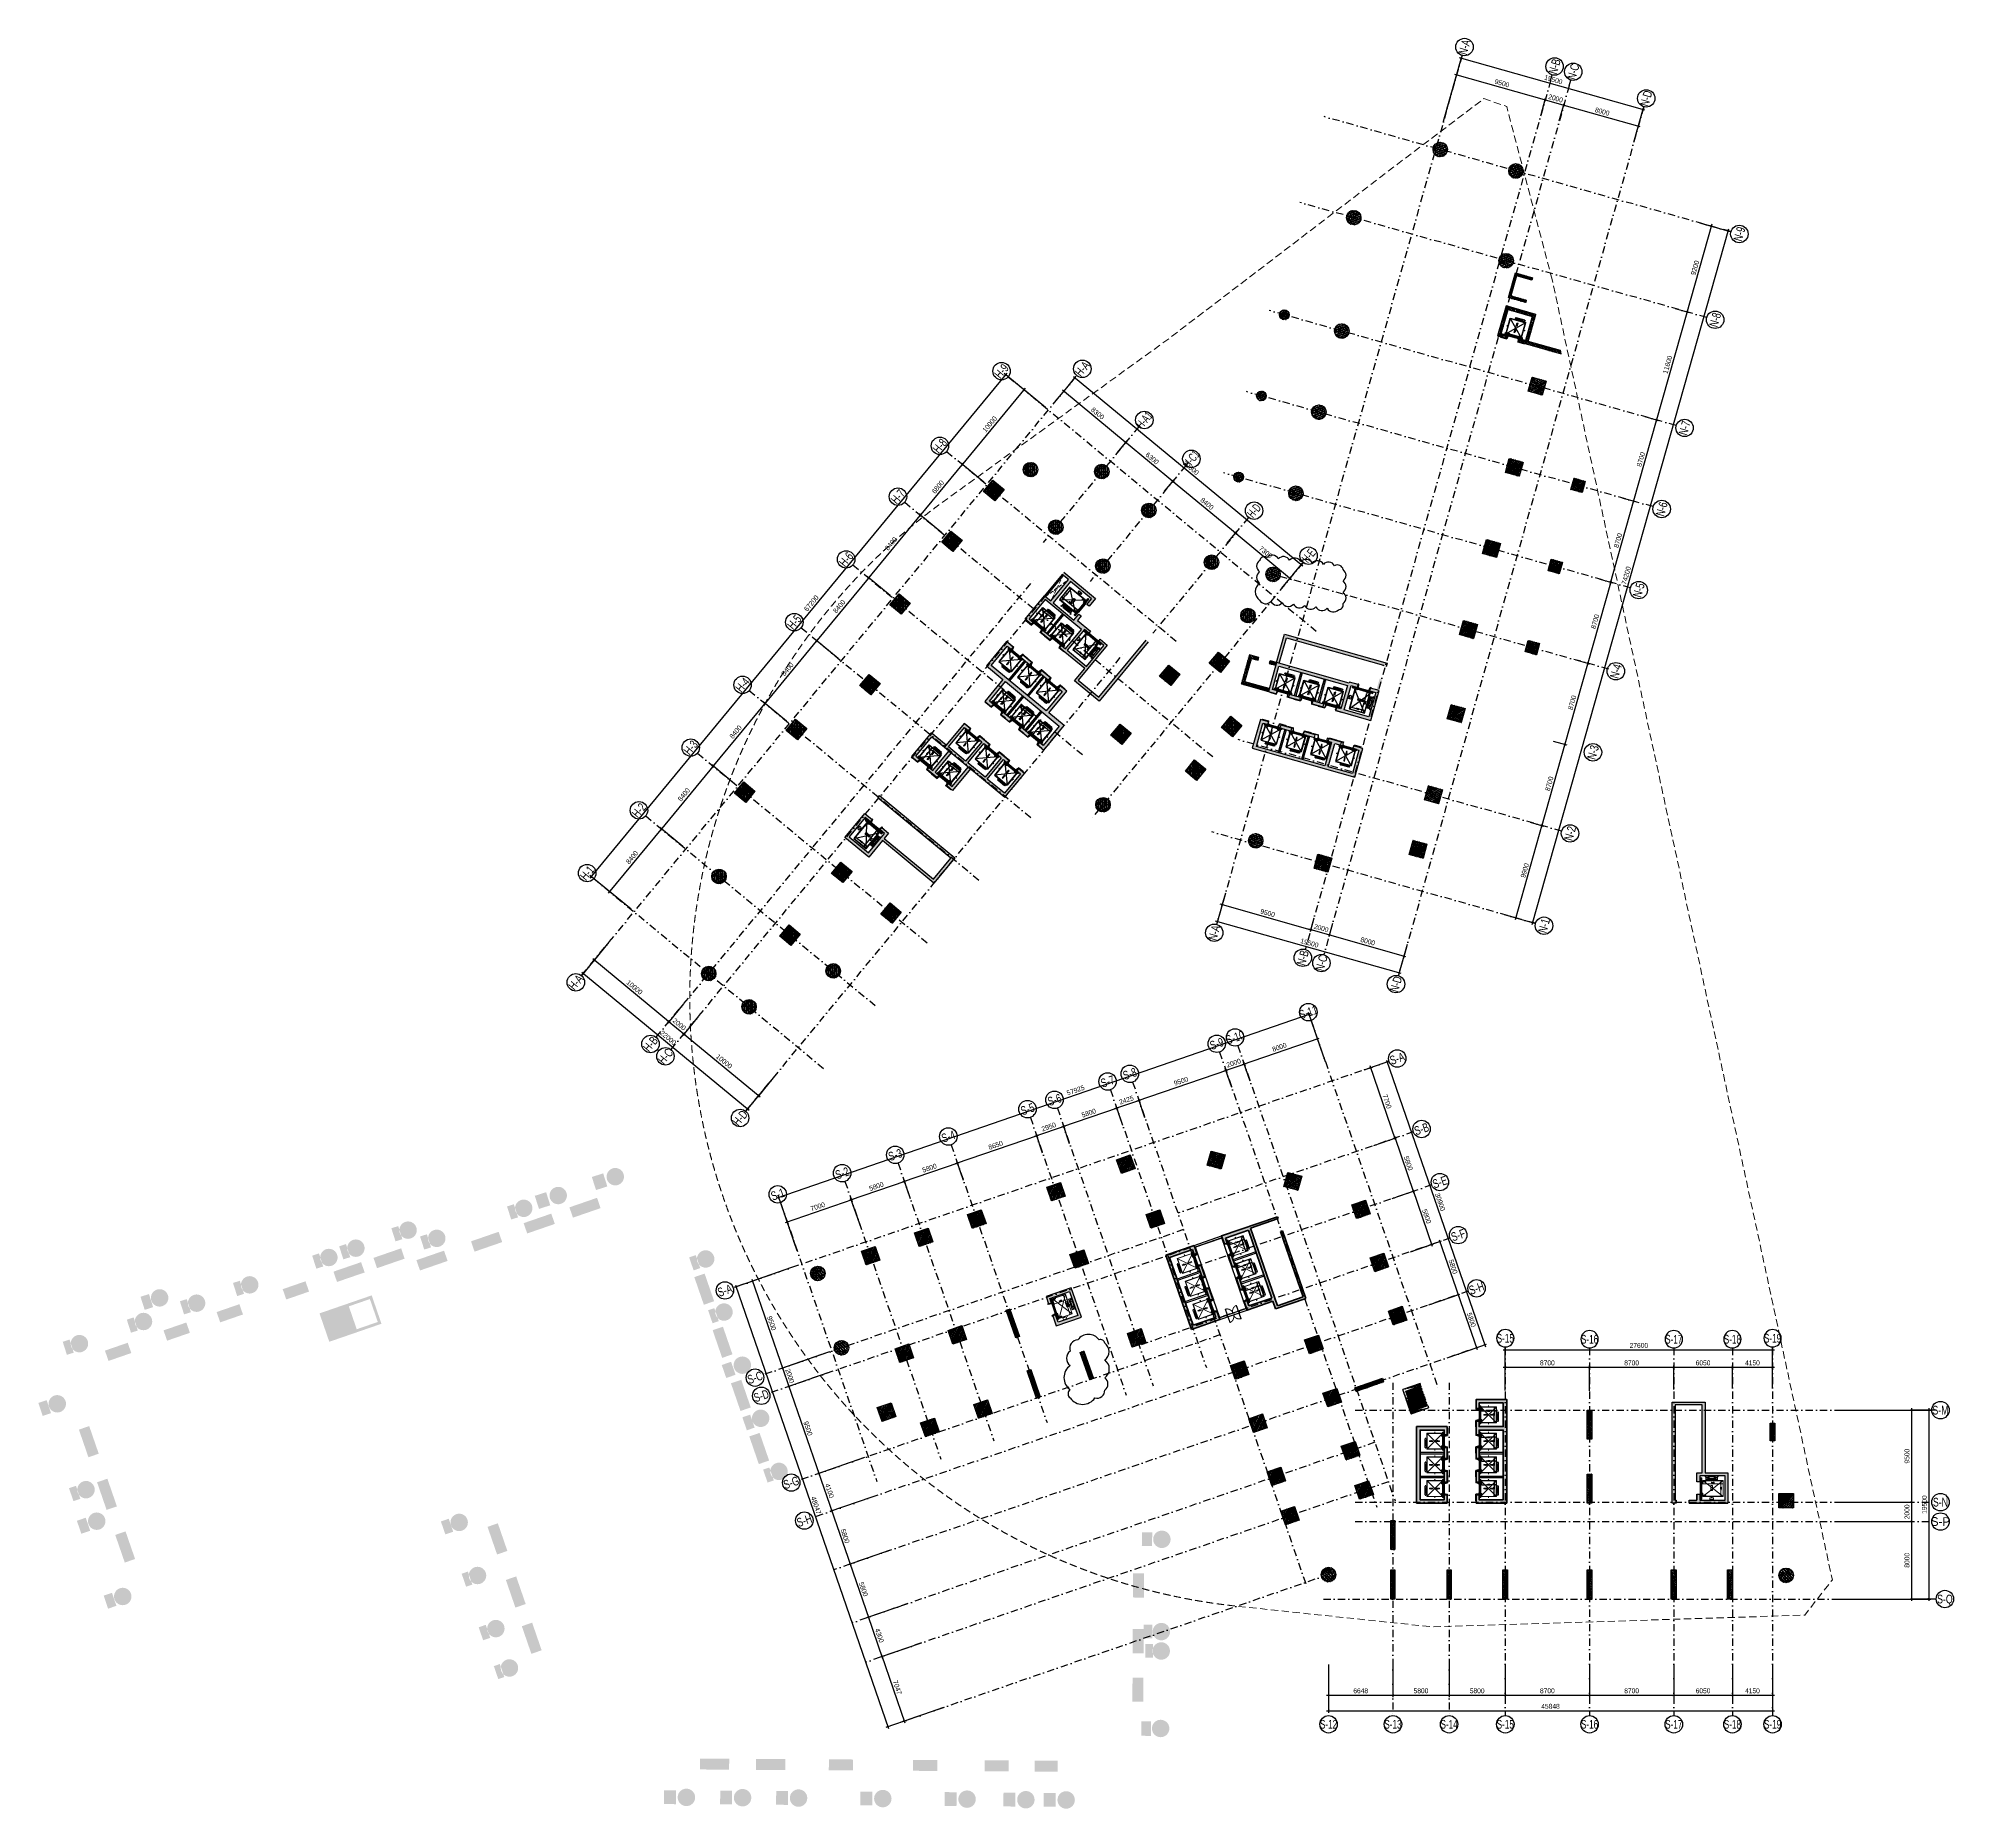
# Model space of a CAD drawing. Header units: millimetres. Extents: x -1307469 to 1307234, y -626931 to 1119422.
# Drawn here: x -185400 to 12385, y -14070 to 168686 of the extents above; entities that cross this region are included whole.
import ezdxf
from ezdxf.enums import TextEntityAlignment as Align

# ---------------------------------------------------------------- set-up
doc = ezdxf.new("R2010")
doc.units = ezdxf.units.MM
doc.header["$LTSCALE"] = 300
doc.header["$MEASUREMENT"] = 0
for name, pattern in [('ACAD_ISO02W100', [15, 12, -3]), ('CENTERX2', [4, 2.5, -0.5, 0.5, -0.5]), ('DASHDOT', [1, 0.5, -0.25, 0, -0.25]), ('HIDDEN', [0.375, 0.25, -0.125]), ('PHANTOMX2', [5, 2.5, -0.5, 0.5, -0.5, 0.5, -0.5]), ('Xref_ST_MBDV Cot vach 30.7.2022$0$ACAD_ISO02W100', [15, 12, -3]), ('Xref_ST_MBDV Cot vach 30.7.2022$0$CENTERX2', [4, 2.5, -0.5, 0.5, -0.5]), ('Xref_ST_MBDV Cot vach 30.7.2022$0$HIDDEN', [0.375, 0.25, -0.125]), ('Xref_ST_MBDV Cot vach 30.7.2022$0$HIDDEN2', [0.1875, 0.125, -0.0625]), ('Xref_ST_MBDV Cot vach 30.7.2022$0$PHANTOMX2', [5, 2.5, -0.5, 0.5, -0.5, 0.5, -0.5])]:
    doc.linetypes.add(name, pattern=pattern)
for name, color, linetype in [('$AUDIT-BAD-LAYER', 7, 'Continuous'), ('AUDIT_I_220805193045-1', 50, 'Continuous'), ('AUDIT_I_220805193045-5', 6, 'Continuous'), ('AUDIT_I_220807103235-17', 50, 'Continuous'), ('KC-Betong', 6, 'Continuous'), ('KC2-DIM', 251, 'Continuous'), ('KT-Dim', 8, 'Continuous'), ('KT-Hatch', 251, 'Continuous'), ('KT-Kich thuoc', 9, 'Continuous'), ('KT-Luoi truc South Tower', 8, 'DASHDOT'), ('KT-Net cot vach', 6, 'Continuous'), ('KT-Net manh', 139, 'Continuous'), ('KT-Noi that', 36, 'Continuous'), ('KT-Text', 7, 'Continuous'), ('KT-Thay', 7, 'Continuous'), ('KT-Tuong', 1, 'Continuous'), ('ST_MBDV Cot vach 220805$0$AUDIT_I_220805193045-1', 50, 'Continuous'), ('ST_MBDV Cot vach 220805$0$AUDIT_I_220805193045-5', 6, 'Continuous'), ('Xref_ST_MBDV Cot vach 30.7.2022$0$IDEA - dim', 251, 'Continuous'), ('Xref_ST_MBDV Cot vach 30.7.2022$0$KT-Dim', 8, 'Continuous'), ('Xref_ST_MBDV Cot vach 30.7.2022$0$KT-Net cot vach', 6, 'Continuous'), ('Xref_ST_MBDV Cot vach 30.7.2022$0$KT-Net manh', 139, 'Continuous'), ('Xref_ST_MBDV Cot vach 30.7.2022$0$KT-Tuong', 1, 'Continuous')]:
    doc.layers.add(name, color=color, linetype=linetype)
doc.layers.add('KT-Chi gioi XD', color=7, linetype='HIDDEN', true_color=0x0066cc)
for name, color, linetype, lineweight in [('SPE-MEP-HVAC', 140, 'Continuous', 0), ('ST_MBDV Cot vach 220805$0$KT-Net cot vach', 6, 'Continuous', 50), ('ST_MBDV Cot vach 220805$0$Xref_ST_MBDV Cot vach 30.7.2022$0$KT-Net cot vach', 6, 'Continuous', 50), ('Xref_ST_MBDV Cot vach 30.7.2022$0$CUA', 37, 'Continuous', 13), ('Xref_ST_MBDV Cot vach 30.7.2022$0$KT-Noi that', 36, 'Continuous', 9)]:
    doc.layers.add(name, color=color, linetype=linetype, lineweight=lineweight)
doc.styles.add('Arial', font='arial.ttf', dxfattribs={"width": 0.7})
doc.styles.add('Arial Narrow', font='ARIALN.TTF')
doc.styles.add('DIM', font='vnsimli.shx', dxfattribs={"width": 0.7})
doc.styles.add('HBA-Text', font='GOTHIC.TTF')
doc.styles.add('ROMANS', font='ROMANS.SHX')
doc.styles.add('ST_MBDV Cot vach 220805$0$HBA-Text', font='GOTHIC.TTF')
doc.styles.add('xref.N.Cot vach tang N2$0$DIM', font='vnsimli.shx', dxfattribs={"width": 0.7})
doc.styles.add('Xref_ST_MBDV Cot vach 30.7.2022$0$DIM', font='vnsimli.shx', dxfattribs={"width": 0.7})
doc.styles.add('Xref_ST_MBDV Cot vach 30.7.2022$0$ROMANS', font='ROMANS.SHX')
doc.styles.add('Xref_ST_MBDV Cot vach 30.7.2022$0$xref.N.Cot vach tang N2$0$DIM', font='vnsimli.shx', dxfattribs={"width": 0.7})
doc.dimstyles.new('CCU 1-100 A1', dxfattribs={"dimscale": 100, "dimtxt": 2.2, "dimasz": 1, "dimexe": 1, "dimexo": 0, "dimgap": 1, "dimtad": 1, "dimdec": 0, "dimdsep": 46, "dimtxsty": 'DIM', "dimblk1": 'ARCHTICK', "dimblk2": 'ARCHTICK', "dimsah": 1, "dimcen": 0, "dimdle": 1, "dimclrd": 256, "dimclre": 256, "dimclrt": 31, "dimadec": 0, "dimazin": 0, "dimtfac": 1, "dimtdec": 0, "dimtix": 1, "dimtmove": 2, "dimatfit": 3, "dimldrblk": 'ARCHTICK', "dimfxl": 8, "dimtolj": 1, "dimarcsym": 0})
doc.dimstyles.new('ccu12-200', dxfattribs={"dimscale": 200, "dimtxt": 2.5, "dimasz": 1, "dimexe": 1, "dimexo": 2, "dimgap": 1, "dimtad": 1, "dimdec": 0, "dimdsep": 46, "dimtxsty": 'Arial Narrow', "dimblk": 'ARCHTICK', "dimcen": -1, "dimdle": 1, "dimclrd": 256, "dimclre": 256, "dimclrt": 3, "dimadec": 0, "dimazin": 2, "dimtfac": 0.1, "dimtdec": 0, "dimtmove": 0, "dimatfit": 1, "dimldrblk": 'ARCHTICK', "dimfxl": 1, "dimtvp": 0.833333, "dimtolj": 1, "dimtzin": 12, "dimarcsym": 0})
doc.dimstyles.new('xref.N.Cot vach tang N2$0$CCU 1-100 A1', dxfattribs={"dimscale": 100, "dimtxt": 2.2, "dimasz": 1, "dimexe": 1, "dimexo": 0, "dimgap": 1, "dimtad": 1, "dimdec": 0, "dimdsep": 46, "dimtxsty": 'xref.N.Cot vach tang N2$0$DIM', "dimblk1": 'xref.N.Cot vach tang N2$0$_ARCHTICK', "dimblk2": 'xref.N.Cot vach tang N2$0$_ARCHTICK', "dimsah": 1, "dimcen": 0, "dimdle": 1, "dimclrd": 256, "dimclre": 256, "dimclrt": 31, "dimadec": 0, "dimazin": 0, "dimtfac": 1, "dimtdec": 0, "dimtix": 1, "dimtmove": 2, "dimatfit": 3, "dimldrblk": 'xref.N.Cot vach tang N2$0$_ARCHTICK', "dimfxl": 8, "dimtolj": 1, "dimarcsym": 0})
doc.dimstyles.new('Xref_ST_MBDV Cot vach 30.7.2022$0$CCU 1-100 A1', dxfattribs={"dimscale": 100, "dimtxt": 2.2, "dimasz": 1, "dimexe": 1, "dimexo": 0, "dimgap": 1, "dimtad": 1, "dimdec": 0, "dimdsep": 46, "dimtxsty": 'Xref_ST_MBDV Cot vach 30.7.2022$0$DIM', "dimblk1": 'Xref_ST_MBDV Cot vach 30.7.2022$0$_ARCHTICK', "dimblk2": 'Xref_ST_MBDV Cot vach 30.7.2022$0$_ARCHTICK', "dimsah": 1, "dimcen": 0, "dimdle": 1, "dimclrd": 256, "dimclre": 256, "dimclrt": 31, "dimadec": 0, "dimazin": 0, "dimtfac": 1, "dimtdec": 0, "dimtix": 1, "dimtmove": 2, "dimatfit": 3, "dimldrblk": 'Xref_ST_MBDV Cot vach 30.7.2022$0$_ARCHTICK', "dimfxl": 8, "dimtolj": 1, "dimarcsym": 0})
doc.dimstyles.new('Xref_ST_MBDV Cot vach 30.7.2022$0$xref.N.Cot vach tang N2$0$CCU 1-100 A1', dxfattribs={"dimscale": 100, "dimtxt": 2.2, "dimasz": 1, "dimexe": 1, "dimexo": 0, "dimgap": 1, "dimtad": 1, "dimdec": 0, "dimdsep": 46, "dimtxsty": 'Xref_ST_MBDV Cot vach 30.7.2022$0$xref.N.Cot vach tang N2$0$DIM', "dimblk1": 'Xref_ST_MBDV Cot vach 30.7.2022$0$xref.N.Cot vach tang N2$0$_ARCHTICK', "dimblk2": 'Xref_ST_MBDV Cot vach 30.7.2022$0$xref.N.Cot vach tang N2$0$_ARCHTICK', "dimsah": 1, "dimcen": 0, "dimdle": 1, "dimclrd": 256, "dimclre": 256, "dimclrt": 31, "dimadec": 0, "dimazin": 0, "dimtfac": 1, "dimtdec": 0, "dimtix": 1, "dimtmove": 2, "dimatfit": 3, "dimldrblk": 'Xref_ST_MBDV Cot vach 30.7.2022$0$xref.N.Cot vach tang N2$0$_ARCHTICK', "dimfxl": 8, "dimtolj": 1, "dimarcsym": 0})
pattern_1 = [(50, (550, -550), (286.904, -25.1), [30, -330]), (355, (550, -550), (-55.5, 300.877), [24, -264]), (100.451, (573.9, -552.1), (231.404, 275.776), [25.496, -280.457]), (46.184, (550, -470), (426.9, -66.21), [45, -495]), (96.636, (585.57, -475.5), (373.87, 389.65), [38.24, -420.69]), (351.184, (550, -470), (373.86, 389.65), [36, -396]), (21, (590, -490), (238.763, -161.048), [30, -330]), (326, (590, -490), (97.326, 290.06), [24, -264]), (71.451, (609.9, -503.42), (336.09, 129.01), [25.496, -280.457]), (37.5, (550, -550), (4.864, 133.1575), [0, -260.8, 0, -268, 0, -265]), (7.5, (550, -550), (105.228, 157.765), [0, -152.8, 0, -254.8, 0, -101]), (327.5, (460.8, -550), (213.529, -9.022), [0, -100, 0, -312, 0, -414]), (317.5, (420.8, -550), (233.274, 40.042), [0, -130, 0, -207.2, 0, -294]), (45, (550, -550), (-120.208, 120.208), []), (45, (550, -501), (-120.208, 120.208), [])]
pattern_2 = [(50, (550, 1550), (286.904, -25.1), [30, -330]), (355, (550, 1550), (-55.5, 300.877), [24, -264]), (100.451, (573.9, 1547.9), (231.404, 275.776), [25.496, -280.457]), (46.184, (550, 1630), (426.896, -66.21), [45, -495]), (96.636, (585.57, 1624.5), (373.865, 389.65), [38.244, -420.685]), (351.184, (550, 1630), (373.865, 389.65), [36, -396]), (21, (590, 1610), (238.763, -161.048), [30, -330]), (326, (590, 1610), (97.326, 290.06), [24, -264]), (71.451, (609.9, 1596.58), (336.09, 129.012), [25.496, -280.457]), (37.5, (550, 1550), (4.864, 133.1575), [0, -260.8, 0, -268, 0, -265]), (7.5, (550, 1550), (105.228, 157.765), [0, -152.8, 0, -254.8, 0, -101]), (327.5, (460.8, 1550), (213.529, -9.022), [0, -100, 0, -312, 0, -414]), (317.5, (420.8, 1550), (233.274, 40.042), [0, -130, 0, -207.2, 0, -294]), (45, (550, 1550), (-120.208, 120.208), []), (45, (550, 1599), (-120.208, 120.208), [])]
pattern_3 = [(50, (-550, 3050), (286.904, -25.101), [30, -330]), (355, (-550, 3050), (-55.5, 300.877), [24, -264]), (100.451, (-526.1, 3047.9), (231.404, 275.776), [25.496, -280.457]), (46.184, (-550, 3130), (426.896, -66.208), [45, -495]), (96.636, (-514.43, 3124.5), (373.865, 389.647), [38.244, -420.685]), (351.184, (-550, 3130), (373.865, 389.65), [36, -396]), (21, (-510, 3110), (238.763, -161.048), [30, -330]), (326, (-510, 3110), (97.326, 290.06), [24, -264]), (71.451, (-490.1, 3096.58), (336.09, 129.012), [25.496, -280.457]), (37.5, (-550, 3050), (4.864, 133.1575), [0, -260.8, 0, -268, 0, -265]), (7.5, (-550, 3050), (105.228, 157.7647), [0, -152.8, 0, -254.8, 0, -101]), (327.5, (-639.2, 3050), (213.529, -9.022), [0, -100, 0, -312, 0, -414]), (317.5, (-679.2, 3050), (233.274, 40.042), [0, -130, 0, -207.2, 0, -294]), (45, (-550, 3050), (-120.208, 120.208), []), (45, (-550, 3099), (-120.208, 120.208), [])]
pattern_4 = [(25, (-143933.76, 194396.83), (311.76915, -180), [37.5, -412.5]), (330, (-143933.76, 194396.83), (96.0694, 370.1782), [30, -330]), (75.4514, (-143907.78, 194381.83), (407.8386, 190.1779), [31.8701, -350.5711]), (21.1842, (-143891.5, 194487.46), (448.6488, -300.5234), [56.25, -618.75]), (71.6356, (-143854.1, 194462.4), (629.386, 243.9225), [47.8051, -525.8565]), (326.1842, (-143891.5, 194487.46), (629.3859, 243.923), [45, -495]), (356, (-143856.75, 194443.67), (185.4137, -308.5802), [37.5, -412.5]), (301, (-143856.75, 194443.67), (263.4901, 277.1898), [30, -330]), (46.4514, (-143841.3, 194417.96), (448.9038, -31.3908), [31.8701, -350.5711]), (12.5, (-143933.76, 194396.83), (75.8538, 148.28266), [0, -326, 0, -335, 0, -331.25]), (342.5, (-143933.76, 194396.83), (202.55378, 123.1402), [0, -191, 0, -318.5, 0, -126.25]), (302.5, (-144034.81, 194443.95), (237.13767, -123.02238), [0, -125, 0, -390, 0, -517.5]), (292.5, (-144080.13, 194465.08), (285.4262, -77.8696), [0, -162.5, 0, -259, 0, -367.5]), (20, (-143933.76, 194396.83), (-72.67928, 199.6847), []), (20, (-143907.87, 194452.34), (-72.67928, 199.6847), [])]
pattern_5 = [(25, (-143805.96, 194849.12), (311.76915, -180), [37.5, -412.5]), (330, (-143805.96, 194849.12), (96.0694, 370.1782), [30, -330]), (75.4514, (-143779.97, 194834.12), (407.8386, 190.1779), [31.8701, -350.571]), (21.1842, (-143763.7, 194939.75), (448.6488, -300.5234), [56.25, -618.75]), (71.6356, (-143726.3, 194914.7), (629.386, 243.9225), [47.8051, -525.8565]), (326.1842, (-143763.7, 194939.75), (629.3859, 243.923), [45, -495]), (356, (-143728.94, 194895.96), (185.4137, -308.5802), [37.5, -412.5]), (301, (-143728.94, 194895.96), (263.4901, 277.1898), [30, -330]), (46.4514, (-143713.5, 194870.25), (448.9038, -31.3908), [31.8701, -350.571]), (12.5, (-143805.96, 194849.12), (75.8538, 148.28266), [0, -326, 0, -335, 0, -331.25]), (342.5, (-143805.96, 194849.12), (202.55378, 123.1402), [0, -191, 0, -318.5, 0, -126.25]), (302.5, (-143907.01, 194896.24), (237.13767, -123.02238), [0, -125, 0, -390, 0, -517.5]), (292.5, (-143952.32, 194917.37), (285.4262, -77.8696), [0, -162.5, 0, -259, 0, -367.5]), (20, (-143805.96, 194849.12), (-72.6793, 199.6847), []), (20, (-143780.07, 194904.63), (-72.6793, 199.6847), [])]
pattern_6 = [(50, (250, 1250), (286.904, -25.1), [30, -330]), (355, (250, 1250), (-55.5, 300.877), [24, -264]), (100.451, (273.9, 1247.9), (231.404, 275.776), [25.496, -280.457]), (46.184, (250, 1330), (426.896, -66.21), [45, -495]), (96.636, (285.57, 1324.5), (373.865, 389.65), [38.244, -420.685]), (351.184, (250, 1330), (373.86, 389.65), [36, -396]), (21, (290, 1310), (238.763, -161.048), [30, -330]), (326, (290, 1310), (97.326, 290.06), [24, -264]), (71.451, (309.9, 1296.58), (336.09, 129.012), [25.496, -280.457]), (37.5, (250, 1250), (4.864, 133.1575), [0, -260.8, 0, -268, 0, -265]), (7.5, (250, 1250), (105.228, 157.765), [0, -152.8, 0, -254.8, 0, -101]), (327.5, (160.8, 1250), (213.529, -9.022), [0, -100, 0, -312, 0, -414]), (317.5, (120.8, 1250), (233.274, 40.042), [0, -130, 0, -207.2, 0, -294]), (45, (250, 1250), (-120.208, 120.208), []), (45, (250, 1299), (-120.208, 120.208), [])]
pattern_7 = [(50, (550, 1550), (286.904, -25.1), [30, -330]), (355, (550, 1550), (-55.5, 300.877), [24, -264]), (100.451, (573.9, 1547.9), (231.404, 275.776), [25.496, -280.457]), (46.184, (550, 1630), (426.896, -66.21), [45, -495]), (96.636, (585.57, 1624.5), (373.865, 389.65), [38.244, -420.685]), (351.184, (550, 1630), (373.865, 389.65), [36, -396]), (21, (590, 1610), (238.763, -161.048), [30, -330]), (326, (590, 1610), (97.326, 290.06), [24, -264]), (71.451, (609.9, 1596.58), (336.09, 129.012), [25.496, -280.457]), (37.5, (550, 1550), (4.864, 133.1575), [0, -260.8, 0, -268, 0, -265]), (7.5, (550, 1550), (105.228, 157.765), [0, -152.8, 0, -254.8, 0, -101]), (327.5, (460.8, 1550), (213.529, -9.022), [0, -100, 0, -312, 0, -414]), (317.5, (420.8, 1550), (233.274, 40.042), [0, -130, 0, -207.2, 0, -294]), (45, (550, 1550), (-120.208, 120.208), []), (45, (550, 1599), (-120.208, 120.208), [])]

# ---------------------------------------------------------------- blocks, each defined once
blk = doc.blocks.new('*U36')
h = blk.add_hatch()
h.set_pattern_fill('VATLIEU04', color=250, scale=40, style=0, pattern_type=2)
h.set_pattern_definition(pattern_1)
h.paths.add_polyline_path([(-475, 475), (1025, 475), (1025, -1025), (-475, -1025)])
at = {"color": 6, "ltscale": 0.25}
blk.add_lwpolyline([(-475, 475), (1025, 475), (1025, -1025), (-475, -1025)], close=True, dxfattribs=at)
at = {"layer": 'Defpoints', "linetype": 'ByBlock', "ltscale": 30}
for p, q in [((1025, 475), (-475, -1025)), ((-475, 475), (1025, -1025))]:
    blk.add_line(p, q, dxfattribs=at)
blk = doc.blocks.new('C1500')
at = {"layer": 'KT-Net cot vach'}
h = blk.add_hatch(dxfattribs=at)
h.set_pattern_fill('1BETONG2-BOP', color=250, scale=50, style=0, pattern_type=2)
h.set_pattern_definition([(50, (103512.22, -41871.03), (358.6301, -31.3761), [37.5, -412.5]), (355, (103512.22, -41871.03), (-69.3757, 376.0961), [30, -330]), (100.4514, (103542.1, -41873.65), (289.2547, 344.7198), [31.8701, -350.571]), (46.1842, (103512.2, -41771.03), (533.6205, -82.7595), [56.25, -618.75]), (96.6356, (103556.7, -41777.93), (467.3314, 487.059), [47.8051, -525.8565]), (351.1842, (103512.2, -41771.03), (467.331, 487.0593), [45, -495]), (21, (103562.22, -41796.03), (298.4535, -201.30945), [37.5, -412.5]), (226, (103562.22, -41796.03), (335.9411, -182.7699), [30, -330]), (71.4514, (103587.1, -41812.8), (420.1113, 161.2652), [31.8701, -350.571]), (67.5, (103512.22, -41871.03), (-77.95809, 147.18723), [0, -326, 0, -335, 0, -331.25]), (4.5, (103512.22, -41871.03), (141.67546, 190.0516), [0, -191, 0, -318.5, 0, -126.25]), (327.5, (103400.72, -41871.03), (266.91122, -11.27744), [0, -125, 0, -390, 0, -517.5]), (317.5, (103350.72, -41871.03), (291.5931, 50.0525), [0, -162.5, 0, -259, 0, -367.5]), (315, (103512.22, -41871.03), (150.2602, 150.2602), []), (315, (103512.22, -41809.78), (150.2602, 150.2602), [])])
h.paths.add_polyline_path([(-2388, 22, 1), (-888, 22, 1)])
at = {"color": 6, "ltscale": 0.25}
blk.add_circle((-1638, 22, 0), 750, dxfattribs=at)
blk = doc.blocks.new('*U15')
h = blk.add_hatch()
h.set_pattern_fill('VATLIEU04', color=250, scale=40, style=0, pattern_type=2)
h.set_pattern_definition(pattern_1)
h.paths.add_polyline_path([(-475, 475), (1025, 475), (1025, -1025), (-475, -1025)])
at = {"color": 6, "ltscale": 0.25}
blk.add_lwpolyline([(-475, 475), (1025, 475), (1025, -1025), (-475, -1025)], close=True, dxfattribs=at)
at = {"layer": 'Defpoints', "linetype": 'ByBlock', "ltscale": 30}
for p, q in [((1025, 475), (-475, -1025)), ((-475, 475), (1025, -1025))]:
    blk.add_line(p, q, dxfattribs=at)
blk = doc.blocks.new('*U22')
h = blk.add_hatch()
h.set_pattern_fill('VATLIEU04', color=250, scale=40, style=0, pattern_type=2)
h.set_pattern_definition(pattern_1)
h.paths.add_polyline_path([(-475, 475), (1025, 475), (1025, -1025), (-475, -1025)])
at = {"color": 6, "ltscale": 0.25}
blk.add_lwpolyline([(-475, 475), (1025, 475), (1025, -1025), (-475, -1025)], close=True, dxfattribs=at)
at = {"layer": 'Defpoints', "linetype": 'ByBlock', "ltscale": 30}
for p, q in [((1025, 475), (-475, -1025)), ((-475, 475), (1025, -1025))]:
    blk.add_line(p, q, dxfattribs=at)
blk = doc.blocks.new('*U23')
h = blk.add_hatch()
h.set_pattern_fill('VATLIEU04', color=250, scale=40, style=0, pattern_type=2)
h.set_pattern_definition(pattern_1)
h.paths.add_polyline_path([(-475, 475), (1025, 475), (1025, -1025), (-475, -1025)])
at = {"color": 6, "ltscale": 0.25}
blk.add_lwpolyline([(-475, 475), (1025, 475), (1025, -1025), (-475, -1025)], close=True, dxfattribs=at)
at = {"layer": 'Defpoints', "linetype": 'ByBlock', "ltscale": 30}
for p, q in [((1025, 475), (-475, -1025)), ((-475, 475), (1025, -1025))]:
    blk.add_line(p, q, dxfattribs=at)
blk = doc.blocks.new('*U24')
h = blk.add_hatch()
h.set_pattern_fill('VATLIEU04', color=250, scale=40, style=0, pattern_type=2)
h.set_pattern_definition(pattern_1)
h.paths.add_polyline_path([(-475, 475), (1025, 475), (1025, -1025), (-475, -1025)])
at = {"color": 6, "ltscale": 0.25}
blk.add_lwpolyline([(-475, 475), (1025, 475), (1025, -1025), (-475, -1025)], close=True, dxfattribs=at)
at = {"layer": 'Defpoints', "linetype": 'ByBlock', "ltscale": 30}
for p, q in [((1025, 475), (-475, -1025)), ((-475, 475), (1025, -1025))]:
    blk.add_line(p, q, dxfattribs=at)
blk = doc.blocks.new('*U25')
h = blk.add_hatch()
h.set_pattern_fill('VATLIEU04', color=250, scale=40, style=0, pattern_type=2)
h.set_pattern_definition(pattern_1)
h.paths.add_polyline_path([(-475, 475), (1025, 475), (1025, -1025), (-475, -1025)])
at = {"color": 6, "ltscale": 0.25}
blk.add_lwpolyline([(-475, 475), (1025, 475), (1025, -1025), (-475, -1025)], close=True, dxfattribs=at)
at = {"layer": 'Defpoints', "linetype": 'ByBlock', "ltscale": 30}
for p, q in [((1025, 475), (-475, -1025)), ((-475, 475), (1025, -1025))]:
    blk.add_line(p, q, dxfattribs=at)
blk = doc.blocks.new('*U19')
h = blk.add_hatch()
h.set_pattern_fill('VATLIEU04', color=250, scale=40, style=0, pattern_type=2)
h.set_pattern_definition(pattern_1)
h.paths.add_polyline_path([(-475, 475), (1025, 475), (1025, -1025), (-475, -1025)])
at = {"color": 6, "ltscale": 0.25}
blk.add_lwpolyline([(-475, 475), (1025, 475), (1025, -1025), (-475, -1025)], close=True, dxfattribs=at)
at = {"layer": 'Defpoints', "linetype": 'ByBlock', "ltscale": 30}
for p, q in [((1025, 475), (-475, -1025)), ((-475, 475), (1025, -1025))]:
    blk.add_line(p, q, dxfattribs=at)
blk = doc.blocks.new('*U20')
h = blk.add_hatch()
h.set_pattern_fill('VATLIEU04', color=250, scale=40, style=0, pattern_type=2)
h.set_pattern_definition(pattern_1)
h.paths.add_polyline_path([(-475, 475), (1025, 475), (1025, -1025), (-475, -1025)])
at = {"color": 6, "ltscale": 0.25}
blk.add_lwpolyline([(-475, 475), (1025, 475), (1025, -1025), (-475, -1025)], close=True, dxfattribs=at)
at = {"layer": 'Defpoints', "linetype": 'ByBlock', "ltscale": 30}
for p, q in [((1025, 475), (-475, -1025)), ((-475, 475), (1025, -1025))]:
    blk.add_line(p, q, dxfattribs=at)
blk = doc.blocks.new('*U21')
h = blk.add_hatch()
h.set_pattern_fill('VATLIEU04', color=250, scale=40, style=0, pattern_type=2)
h.set_pattern_definition(pattern_1)
h.paths.add_polyline_path([(-475, 475), (1025, 475), (1025, -1025), (-475, -1025)])
at = {"color": 6, "ltscale": 0.25}
blk.add_lwpolyline([(-475, 475), (1025, 475), (1025, -1025), (-475, -1025)], close=True, dxfattribs=at)
at = {"layer": 'Defpoints', "linetype": 'ByBlock', "ltscale": 30}
for p, q in [((1025, 475), (-475, -1025)), ((-475, 475), (1025, -1025))]:
    blk.add_line(p, q, dxfattribs=at)
blk = doc.blocks.new('*U31')
h = blk.add_hatch()
h.set_pattern_fill('VATLIEU04', color=250, scale=40, style=0, pattern_type=2)
h.set_pattern_definition(pattern_1)
h.paths.add_polyline_path([(-475, 475), (1025, 475), (1025, -1025), (-475, -1025)])
at = {"color": 6, "ltscale": 0.25}
blk.add_lwpolyline([(-475, 475), (1025, 475), (1025, -1025), (-475, -1025)], close=True, dxfattribs=at)
at = {"layer": 'Defpoints', "linetype": 'ByBlock', "ltscale": 30}
for p, q in [((1025, 475), (-475, -1025)), ((-475, 475), (1025, -1025))]:
    blk.add_line(p, q, dxfattribs=at)
blk = doc.blocks.new('*U32')
h = blk.add_hatch()
h.set_pattern_fill('VATLIEU04', color=250, scale=40, style=0, pattern_type=2)
h.set_pattern_definition(pattern_1)
h.paths.add_polyline_path([(-475, 475), (1025, 475), (1025, -1025), (-475, -1025)])
at = {"color": 6, "ltscale": 0.25}
blk.add_lwpolyline([(-475, 475), (1025, 475), (1025, -1025), (-475, -1025)], close=True, dxfattribs=at)
at = {"layer": 'Defpoints', "linetype": 'ByBlock', "ltscale": 30}
for p, q in [((1025, 475), (-475, -1025)), ((-475, 475), (1025, -1025))]:
    blk.add_line(p, q, dxfattribs=at)
blk = doc.blocks.new('*U33')
h = blk.add_hatch()
h.set_pattern_fill('VATLIEU04', color=250, scale=40, style=0, pattern_type=2)
h.set_pattern_definition(pattern_1)
h.paths.add_polyline_path([(-475, 475), (1025, 475), (1025, -1025), (-475, -1025)])
at = {"color": 6, "ltscale": 0.25}
blk.add_lwpolyline([(-475, 475), (1025, 475), (1025, -1025), (-475, -1025)], close=True, dxfattribs=at)
at = {"layer": 'Defpoints', "linetype": 'ByBlock', "ltscale": 30}
for p, q in [((1025, 475), (-475, -1025)), ((-475, 475), (1025, -1025))]:
    blk.add_line(p, q, dxfattribs=at)
blk = doc.blocks.new('*U34')
h = blk.add_hatch()
h.set_pattern_fill('VATLIEU04', color=250, scale=40, style=0, pattern_type=2)
h.set_pattern_definition(pattern_1)
h.paths.add_polyline_path([(-475, 475), (1025, 475), (1025, -1025), (-475, -1025)])
at = {"color": 6, "ltscale": 0.25}
blk.add_lwpolyline([(-475, 475), (1025, 475), (1025, -1025), (-475, -1025)], close=True, dxfattribs=at)
at = {"layer": 'Defpoints', "linetype": 'ByBlock', "ltscale": 30}
for p, q in [((1025, 475), (-475, -1025)), ((-475, 475), (1025, -1025))]:
    blk.add_line(p, q, dxfattribs=at)
blk = doc.blocks.new('*U35')
h = blk.add_hatch()
h.set_pattern_fill('VATLIEU04', color=250, scale=40, style=0, pattern_type=2)
h.set_pattern_definition(pattern_1)
h.paths.add_polyline_path([(-475, 475), (1025, 475), (1025, -1025), (-475, -1025)])
at = {"color": 6, "ltscale": 0.25}
blk.add_lwpolyline([(-475, 475), (1025, 475), (1025, -1025), (-475, -1025)], close=True, dxfattribs=at)
at = {"layer": 'Defpoints', "linetype": 'ByBlock', "ltscale": 30}
for p, q in [((1025, 475), (-475, -1025)), ((-475, 475), (1025, -1025))]:
    blk.add_line(p, q, dxfattribs=at)
blk = doc.blocks.new('*U26')
h = blk.add_hatch()
h.set_pattern_fill('VATLIEU04', color=250, scale=40, style=0, pattern_type=2)
h.set_pattern_definition(pattern_1)
h.paths.add_polyline_path([(-475, 475), (1025, 475), (1025, -1025), (-475, -1025)])
at = {"color": 6, "ltscale": 0.25}
blk.add_lwpolyline([(-475, 475), (1025, 475), (1025, -1025), (-475, -1025)], close=True, dxfattribs=at)
at = {"layer": 'Defpoints', "linetype": 'ByBlock', "ltscale": 30}
for p, q in [((1025, 475), (-475, -1025)), ((-475, 475), (1025, -1025))]:
    blk.add_line(p, q, dxfattribs=at)
blk = doc.blocks.new('*U27')
h = blk.add_hatch()
h.set_pattern_fill('VATLIEU04', color=250, scale=40, style=0, pattern_type=2)
h.set_pattern_definition(pattern_1)
h.paths.add_polyline_path([(-475, 475), (1025, 475), (1025, -1025), (-475, -1025)])
at = {"color": 6, "ltscale": 0.25}
blk.add_lwpolyline([(-475, 475), (1025, 475), (1025, -1025), (-475, -1025)], close=True, dxfattribs=at)
at = {"layer": 'Defpoints', "linetype": 'ByBlock', "ltscale": 30}
for p, q in [((1025, 475), (-475, -1025)), ((-475, 475), (1025, -1025))]:
    blk.add_line(p, q, dxfattribs=at)
blk = doc.blocks.new('*U28')
h = blk.add_hatch()
h.set_pattern_fill('VATLIEU04', color=250, scale=40, style=0, pattern_type=2)
h.set_pattern_definition(pattern_1)
h.paths.add_polyline_path([(-475, 475), (1025, 475), (1025, -1025), (-475, -1025)])
at = {"color": 6, "ltscale": 0.25}
blk.add_lwpolyline([(-475, 475), (1025, 475), (1025, -1025), (-475, -1025)], close=True, dxfattribs=at)
at = {"layer": 'Defpoints', "linetype": 'ByBlock', "ltscale": 30}
for p, q in [((1025, 475), (-475, -1025)), ((-475, 475), (1025, -1025))]:
    blk.add_line(p, q, dxfattribs=at)
blk = doc.blocks.new('*U29')
h = blk.add_hatch()
h.set_pattern_fill('VATLIEU04', color=250, scale=40, style=0, pattern_type=2)
h.set_pattern_definition(pattern_1)
h.paths.add_polyline_path([(-475, 475), (1025, 475), (1025, -1025), (-475, -1025)])
at = {"color": 6, "ltscale": 0.25}
blk.add_lwpolyline([(-475, 475), (1025, 475), (1025, -1025), (-475, -1025)], close=True, dxfattribs=at)
at = {"layer": 'Defpoints', "linetype": 'ByBlock', "ltscale": 30}
for p, q in [((1025, 475), (-475, -1025)), ((-475, 475), (1025, -1025))]:
    blk.add_line(p, q, dxfattribs=at)
blk = doc.blocks.new('*U30')
h = blk.add_hatch()
h.set_pattern_fill('VATLIEU04', color=250, scale=40, style=0, pattern_type=2)
h.set_pattern_definition(pattern_1)
h.paths.add_polyline_path([(-475, 475), (1025, 475), (1025, -1025), (-475, -1025)])
at = {"color": 6, "ltscale": 0.25}
blk.add_lwpolyline([(-475, 475), (1025, 475), (1025, -1025), (-475, -1025)], close=True, dxfattribs=at)
at = {"layer": 'Defpoints', "linetype": 'ByBlock', "ltscale": 30}
for p, q in [((1025, 475), (-475, -1025)), ((-475, 475), (1025, -1025))]:
    blk.add_line(p, q, dxfattribs=at)
blk = doc.blocks.new('*U37')
h = blk.add_hatch()
h.set_pattern_fill('VATLIEU04', color=250, scale=40, style=0, pattern_type=2)
h.set_pattern_definition(pattern_2)
h.paths.add_polyline_path([(-475, -475), (1025, -475), (1025, 1025), (-475, 1025)])
at = {"color": 6, "ltscale": 0.25}
blk.add_lwpolyline([(-475, -475), (1025, -475), (1025, 1025), (-475, 1025)], close=True, dxfattribs=at)
at = {"layer": 'Defpoints', "linetype": 'ByBlock', "ltscale": 30}
for p, q in [((1025, -475), (-475, 1025)), ((-475, -475), (1025, 1025))]:
    blk.add_line(p, q, dxfattribs=at)
blk = doc.blocks.new('*U14')
h = blk.add_hatch()
h.set_pattern_fill('VATLIEU04', color=250, scale=40, style=0, pattern_type=2)
h.set_pattern_definition(pattern_1)
h.paths.add_polyline_path([(-475, 475), (1025, 475), (1025, -1025), (-475, -1025)])
at = {"color": 6, "ltscale": 0.25}
blk.add_lwpolyline([(-475, 475), (1025, 475), (1025, -1025), (-475, -1025)], close=True, dxfattribs=at)
at = {"layer": 'Defpoints', "linetype": 'ByBlock', "ltscale": 30}
for p, q in [((1025, 475), (-475, -1025)), ((-475, 475), (1025, -1025))]:
    blk.add_line(p, q, dxfattribs=at)
blk = doc.blocks.new('*U9')
h = blk.add_hatch()
h.set_pattern_fill('VATLIEU04', color=250, scale=40, style=0, pattern_type=2)
h.set_pattern_definition(pattern_3)
h.paths.add_polyline_path([(-475, -475), (-75, -475), (-75, 2525), (-475, 2525)])
at = {"color": 6, "ltscale": 0.25}
blk.add_lwpolyline([(-475, -475), (-75, -475), (-75, 2525), (-475, 2525)], close=True, dxfattribs=at)
at = {"layer": 'Defpoints', "linetype": 'ByBlock', "ltscale": 30}
for p, q in [((-75, -475), (-475, 2525)), ((-475, -475), (-75, 2525))]:
    blk.add_line(p, q, dxfattribs=at)
blk = doc.blocks.new('*U17')
h = blk.add_hatch()
h.set_pattern_fill('VATLIEU04', color=250, scale=40, style=0, pattern_type=2)
h.set_pattern_definition(pattern_1)
h.paths.add_polyline_path([(-475, 475), (1025, 475), (1025, -1025), (-475, -1025)])
at = {"color": 6, "ltscale": 0.25}
blk.add_lwpolyline([(-475, 475), (1025, 475), (1025, -1025), (-475, -1025)], close=True, dxfattribs=at)
at = {"layer": 'Defpoints', "linetype": 'ByBlock', "ltscale": 30}
for p, q in [((1025, 475), (-475, -1025)), ((-475, 475), (1025, -1025))]:
    blk.add_line(p, q, dxfattribs=at)
blk = doc.blocks.new('*U18')
h = blk.add_hatch()
h.set_pattern_fill('VATLIEU04', color=250, scale=40, style=0, pattern_type=2)
h.set_pattern_definition(pattern_1)
h.paths.add_polyline_path([(-475, 475), (1025, 475), (1025, -1025), (-475, -1025)])
at = {"color": 6, "ltscale": 0.25}
blk.add_lwpolyline([(-475, 475), (1025, 475), (1025, -1025), (-475, -1025)], close=True, dxfattribs=at)
at = {"layer": 'Defpoints', "linetype": 'ByBlock', "ltscale": 30}
for p, q in [((1025, 475), (-475, -1025)), ((-475, 475), (1025, -1025))]:
    blk.add_line(p, q, dxfattribs=at)
blk = doc.blocks.new('*U8')
h = blk.add_hatch()
h.set_pattern_fill('VATLIEU04', color=250, scale=40, style=0, pattern_type=2)
h.set_pattern_definition([(50, (-450, 3050), (286.904, -25.101), [30, -330]), (355, (-450, 3050), (-55.5, 300.877), [24, -264]), (100.451, (-426.1, 3047.9), (231.404, 275.776), [25.496, -280.457]), (46.184, (-450, 3130), (426.896, -66.208), [45, -495]), (96.636, (-414.43, 3124.5), (373.865, 389.647), [38.244, -420.685]), (351.184, (-450, 3130), (373.865, 389.65), [36, -396]), (21, (-410, 3110), (238.763, -161.048), [30, -330]), (326, (-410, 3110), (97.326, 290.06), [24, -264]), (71.451, (-390.1, 3096.58), (336.09, 129.012), [25.496, -280.457]), (37.5, (-450, 3050), (4.864, 133.1575), [0, -260.8, 0, -268, 0, -265]), (7.5, (-450, 3050), (105.228, 157.7647), [0, -152.8, 0, -254.8, 0, -101]), (327.5, (-539.2, 3050), (213.529, -9.022), [0, -100, 0, -312, 0, -414]), (317.5, (-579.2, 3050), (233.274, 40.042), [0, -130, 0, -207.2, 0, -294]), (45, (-450, 3050), (-120.208, 120.208), []), (45, (-450, 3099), (-120.208, 120.208), [])])
h.paths.add_polyline_path([(-475, -475), (25, -475), (25, 2525), (-475, 2525)])
at = {"color": 6, "ltscale": 0.25}
blk.add_lwpolyline([(-475, -475), (25, -475), (25, 2525), (-475, 2525)], close=True, dxfattribs=at)
at = {"layer": 'Defpoints', "linetype": 'ByBlock', "ltscale": 30}
for p, q in [((25, -475), (-475, 2525)), ((-475, -475), (25, 2525))]:
    blk.add_line(p, q, dxfattribs=at)
blk = doc.blocks.new('*U11')
h = blk.add_hatch()
h.set_pattern_fill('VATLIEU04', color=250, scale=40, style=0, pattern_type=2)
h.set_pattern_definition([(50, (-450, 1850), (286.904, -25.1), [30, -330]), (355, (-450, 1850), (-55.5, 300.877), [24, -264]), (100.451, (-426.1, 1847.9), (231.404, 275.776), [25.496, -280.457]), (46.184, (-450, 1930), (426.896, -66.21), [45, -495]), (96.636, (-414.43, 1924.5), (373.865, 389.65), [38.244, -420.685]), (351.184, (-450, 1930), (373.865, 389.65), [36, -396]), (21, (-410, 1910), (238.763, -161.048), [30, -330]), (326, (-410, 1910), (97.326, 290.06), [24, -264]), (71.451, (-390.1, 1896.58), (336.09, 129.012), [25.496, -280.457]), (37.5, (-450, 1850), (4.864, 133.1575), [0, -260.8, 0, -268, 0, -265]), (7.5, (-450, 1850), (105.228, 157.765), [0, -152.8, 0, -254.8, 0, -101]), (327.5, (-539.2, 1850), (213.529, -9.022), [0, -100, 0, -312, 0, -414]), (317.5, (-579.2, 1850), (233.274, 40.042), [0, -130, 0, -207.2, 0, -294]), (45, (-450, 1850), (-120.208, 120.208), []), (45, (-450, 1899), (-120.208, 120.208), [])])
h.paths.add_polyline_path([(-475, -475), (25, -475), (25, 1325), (-475, 1325)])
at = {"color": 6, "ltscale": 0.25}
blk.add_lwpolyline([(-475, -475), (25, -475), (25, 1325), (-475, 1325)], close=True, dxfattribs=at)
at = {"layer": 'Defpoints', "linetype": 'ByBlock', "ltscale": 30}
for p, q in [((25, -475), (-475, 1325)), ((-475, -475), (25, 1325))]:
    blk.add_line(p, q, dxfattribs=at)
blk = doc.blocks.new('*U16')
h = blk.add_hatch()
h.set_pattern_fill('VATLIEU04', color=250, scale=40, style=0, pattern_type=2)
h.set_pattern_definition(pattern_1)
h.paths.add_polyline_path([(-475, 475), (1025, 475), (1025, -1025), (-475, -1025)])
at = {"color": 6, "ltscale": 0.25}
blk.add_lwpolyline([(-475, 475), (1025, 475), (1025, -1025), (-475, -1025)], close=True, dxfattribs=at)
at = {"layer": 'Defpoints', "linetype": 'ByBlock', "ltscale": 30}
for p, q in [((1025, 475), (-475, -1025)), ((-475, 475), (1025, -1025))]:
    blk.add_line(p, q, dxfattribs=at)
blk = doc.blocks.new('*U10')
h = blk.add_hatch()
h.set_pattern_fill('VATLIEU04', color=250, scale=40, style=0, pattern_type=2)
h.set_pattern_definition(pattern_3)
h.paths.add_polyline_path([(-475, -475), (-75, -475), (-75, 2525), (-475, 2525)])
at = {"color": 6, "ltscale": 0.25}
blk.add_lwpolyline([(-475, -475), (-75, -475), (-75, 2525), (-475, 2525)], close=True, dxfattribs=at)
at = {"layer": 'Defpoints', "linetype": 'ByBlock', "ltscale": 30}
for p, q in [((-75, -475), (-475, 2525)), ((-475, -475), (-75, 2525))]:
    blk.add_line(p, q, dxfattribs=at)
blk = doc.blocks.new('*U131')
h = blk.add_hatch()
h.set_pattern_fill('VATLIEU04', color=250, scale=40, style=0, pattern_type=2)
h.set_pattern_definition(pattern_3)
h.paths.add_polyline_path([(-475, -475), (-75, -475), (-75, 2525), (-475, 2525)])
at = {"color": 6, "ltscale": 0.25}
blk.add_lwpolyline([(-475, -475), (-75, -475), (-75, 2525), (-475, 2525)], close=True, dxfattribs=at)
at = {"layer": 'Defpoints', "linetype": 'ByBlock', "ltscale": 30}
for p, q in [((-75, -475), (-475, 2525)), ((-475, -475), (-75, 2525))]:
    blk.add_line(p, q, dxfattribs=at)
blk = doc.blocks.new('MBCot-PN-flat-22')
at = {"layer": 'KT-Net cot vach'}
h = blk.add_hatch(dxfattribs=at)
h.set_pattern_fill('1BETONG2-BOP', color=250, scale=30, style=0, pattern_type=2)
h.set_pattern_definition([(69.0471, (17329.28, -10971.5), (209.5408, 52.4275), [22.5, -247.5]), (14.0471, (17329.28, -10971.5), (-112.989, 199.7187), [18, -198]), (119.4985, (17346.74, -10967.13), (96.552, 252.1462), [19.122, -210.3426]), (65.2313, (17309.7, -10914.8), (318.848, 57.55), [33.75, -371.25]), (115.6827, (17336.27, -10910), (169.677, 367.7426), [28.683, -315.514]), (10.2313, (17309.7, -10914.8), (169.677, 367.743), [27, -297]), (40.0471, (17342.95, -10919.18), (208.686, -55.7332), [22.5, -247.5]), (245.0471, (17342.95, -10919.18), (226.3168, -37.8782), [18, -198]), (90.4985, (17360.34, -10923.82), (206.6893, 173.7226), [19.122, -210.3426]), (86.54714, (17329.28, -10971.5), (-73.03432, 68.2125), [0, -195.6, 0, -201, 0, -198.75]), (23.5471, (17329.28, -10971.5), (43.1377, 135.5289), [0, -114.6, 0, -191.1, 0, -75.75]), (346.54714, (17266.04, -10993.336), (153.58697, 45.86723), [0, -75, 0, -234, 0, -310.5]), (336.5471, (17237.68, -11003.13), (155.5764, 85.4834), [0, -97.5, 0, -155.4, 0, -220.5]), (334.0471, (17329.28, -10971.5), (55.798, 114.6422), []), (334.0471, (17317.28, -10936.77), (55.798, 114.6422), [])])
h.paths.add_polyline_path([(25769, -4010), (25606, -3537), (27639, -2836), (28487, -5293), (26455, -5995), (26194, -5239), (25910, -5337), (26269, -6376), (28869, -5479), (27824, -2454), (25225, -3351), (25486, -4108)])
h = blk.add_hatch(dxfattribs=at)
h.set_pattern_fill('1BETONG2-BOP', color=250, scale=30, style=0, pattern_type=2)
h.set_pattern_definition([(50, (179476.67, -29085.69), (215.17805, -18.82564), [22.5, -247.5]), (355, (179476.67, -29085.69), (-41.6254, 225.65764), [18, -198]), (100.4514, (179494.6, -29087.26), (173.5528, 206.83186), [19.12206, -210.34263]), (46.1842, (179476.67, -29025.7), (320.1723, -49.6557), [33.75, -371.25]), (96.6356, (179503.35, -29029.82), (280.3988, 292.2354), [28.6831, -315.5139]), (351.1842, (179476.67, -29025.7), (280.3986, 292.2356), [27, -297]), (21, (179506.67, -29040.69), (179.0721, -120.78567), [22.5, -247.5]), (226, (179506.67, -29040.69), (201.56464, -109.66194), [18, -198]), (71.4514, (179521.6, -29050.75), (252.0668, 96.75915), [19.12206, -210.34263]), (67.5, (179476.67, -29085.69), (-46.774855, 88.31234), [0, -195.6, 0, -201, 0, -198.75]), (4.5, (179476.67, -29085.69), (85.00528, 114.03096), [0, -114.6, 0, -191.1, 0, -75.75]), (327.5, (179409.77, -29085.69), (160.14673, -6.76646), [0, -75, 0, -234, 0, -310.5]), (317.5, (179379.77, -29085.69), (174.95585, 30.0315), [0, -97.5, 0, -155.4, 0, -220.5]), (315, (179476.67, -29085.69), (90.15611, 90.15611), []), (315, (179476.67, -29048.94), (90.15611, 90.15611), [])])
h.paths.add_polyline_path([(95637, -21547), (95637, -24677), (91637, -24677), (91637, -24377), (92437, -24377), (92437, -23762), (92737, -23762), (92737, -24377), (95337, -24377), (95337, -21847), (92737, -21847), (92737, -22462), (92437, -22462), (92437, -21547), (92987, -21547), (92987, -14537), (90187, -14537), (90187, -24377), (90287, -24377), (90287, -24677), (89887, -24677), (89887, -14237), (93287, -14237), (93287, -21547)])
at = {"layer": 'Defpoints'}
blk.add_lwpolyline([(27717, -13813, 0.5205671), (30274, -13813, 0.5205671), (31275, -13009, 0.5205671), (31275, -11737, 0.5205671), (31275, -9899, 0.5205671), (31275, -8172, 0.5205671), (30698, -7828, 0.5205671), (28497, -7828, 0.5205671), (27717, -8976, 0.5205671), (27717, -10473, 0.5205671), (27717, -12969, 0.5205671)], format="xyb", close=True, dxfattribs=at)
at = {"layer": 'KT-Net cot vach'}
for p, q in [((90287, -24677), (90287, -24377)), ((91637, -24377), (92437, -24377)), ((91637, -24677), (91637, -24377)), ((91637, -24677), (95637, -24677)), ((92437, -23762), (92437, -24377)), ((92737, -23762), (92737, -24377))]:
    blk.add_line(p, q, dxfattribs=at)
blk.add_lwpolyline([(25769, -4010), (25606, -3537), (27639, -2836), (28487, -5293), (26455, -5995), (26194, -5239), (25910, -5337), (26269, -6376), (28869, -5479), (27824, -2454), (25225, -3351), (25486, -4108)], close=True, dxfattribs=at)
blk.add_lwpolyline([(95637, -21547), (95637, -24677), (91637, -24677), (91637, -24377), (92437, -24377), (92437, -23762), (92737, -23762), (92737, -24377), (95337, -24377), (95337, -21847), (92737, -21847), (92737, -22462), (92437, -22462), (92437, -21547), (92987, -21547), (92987, -14537), (90187, -14537), (90187, -24377), (90287, -24377), (90287, -24677), (89887, -24677), (89887, -14237), (93287, -14237), (93287, -21547), (95637, -21547)], dxfattribs=at)
at = {"layer": 'KT-Noi that', "linetype": 'Continuous', "ltscale": 2}
blk.add_line((26177, -5191), (26161, -5144), dxfattribs=at)
at = {"layer": 'AUDIT_I_220805193045-5', "linetype": 'ByBlock'}
for name, p, xscale, rotation in [('*U10', (21866, -7182), -0.9999999999999996, 19.04713795400157), ('*U10', (24020, -13421), -0.9999999999999996, 19.04713795400157), ('*U9', (57540, -12533), -0.9999999999999989, 289.0471379532163), ('*U37', (8576, -15632, 0), -1, 289.0471379540017), ('*U8', (81112, -17602, 0), -1, 359.9999999999985), ('*U8', (81112, -24202, 0), -1, 359.9999999999985), ('*U9', (60762, -29002, 0), -1, 359.9999999999985), ('*U9', (60762, -34102, 0), -1, 359.9999999999985), ('*U9', (66562, -34102, 0), -1, 359.9999999999985), ('*U8', (72412, -34102, 0), -1, 359.9999999999985), ('*U8', (81112, -34102, 0), -1, 359.9999999999985), ('*U8', (89812, -34102, 0), -1, 359.9999999999985), ('*U8', (95612, -34102, 0), -1, 359.9999999999985)]:
    blk.add_blockref(name, p, dxfattribs=dict(at, xscale=xscale, rotation=rotation))
at = {"layer": 'AUDIT_I_220805193045-5', "linetype": 'ByBlock', "xscale": -1}
blk.add_blockref('*U11', (100012, -17752, 0), dxfattribs=at)
at = {"layer": 'KC2-DIM'}
for p in [(3292, -985, 0), (5740, -8656, 0), (56027, -32074, 0), (103274, -32149, 0)]:
    blk.add_blockref('C1500', p, dxfattribs=at)
at = {"layer": 'KT-Net cot vach'}
for name, p, rotation in [('*U17', (33113, 10486), 19.35977521795311), ('*U18', (42587, 11082, 0), 344.550693594316), ('*U22', (25898, 7645), 19.04713795399666), ('*U16', (50514, 8883), 344.550693594316), ('*U26', (57392, 5823), 19.04713795399666), ('*U22', (17721, 4822), 19.04713795399666), ('*U14', (36164, 4835, 0), 19.04713795399666), ('*U15', (12239, 2930, 0), 19.04713795399666), ('*U36', (6757, 1037), 19.04713795399666), ('*U22', (28297, 698), 19.04713795399666), ('*U35', (59285, 341), 19.04713795399666), ('*U34', (61177, -5142), 19.04713795399666), ('*U24', (15715, -7137), 19.04713795399666), ('*U20', (34230, -7448), 19.04713795399666), ('*U31', (52528, -8128), 19.04713795399666), ('*U23', (10232, -9030), 19.04713795399666), ('*U21', (44872, -10771), 19.04713795399666), ('*U33', (54421, -13610), 19.04713795399666), ('*U19', (18358, -14794), 19.04713795399666), ('*U32', (46765, -16253), 19.04713795399666), ('*U25', (12876, -16687), 19.04713795399666), ('*U30', (56314, -19092), 19.04713795399666), ('*U27', (48657, -21736), 19.04713795399666), ('*U29', (57717, -23157), 19.04713795399666), ('*U28', (50061, -25800), 19.04713795399666)]:
    blk.add_blockref(name, p, dxfattribs=dict(at, rotation=rotation))
blk.add_blockref('*U29', (101362, -24152), dxfattribs=at)
at = {"layer": 'ST_MBDV Cot vach 220805$0$AUDIT_I_220805193045-5', "linetype": 'ByBlock', "xscale": -1.000000000000001, "rotation": 199.0471379540016}
blk.add_blockref('*U131', (29353, -9411), dxfattribs=at)
blk = doc.blocks.new('_ARCHTICK')
at = {"color": 0, "linetype": 'ByBlock', "const_width": 0.15}
blk.add_lwpolyline([(-0.5, -0.5), (0.5, 0.5)], dxfattribs=at)
blk = doc.blocks.new('*D318')
at = {"layer": 'Defpoints', "color": 0, "transparency": 16777216}
for p in [(-45982, 48779), (-41521, 44184), (-44090, 43297, 0)]:
    blk.add_point(p, dxfattribs=at)
at = {"layer": 'KT-Kich thuoc', "lineweight": -2, "transparency": 16777216}
for p, q in [((-45604, 48910), (-43225, 49732)), ((-43479, 49855), (-41455, 43995)), ((-43712, 43427), (-41332, 44249))]:
    blk.add_line(p, q, dxfattribs=at)
at = {"layer": 'KT-Kich thuoc', "lineweight": -2, "transparency": 16777216, "xscale": 200, "yscale": 200, "zscale": 200}
for p, rotation in [((-43414, 49666), 109.0471074763102), ((-41521, 44184), 289.0471074763101)]:
    blk.add_blockref('_ARCHTICK', p, dxfattribs=dict(at, rotation=rotation))
at = {"layer": 'KT-Kich thuoc', "color": 3, "transparency": 16777216, "insert": (-42037, 47074), "char_height": 500, "attachment_point": 5, "rotation": 289.04711, "style": 'Arial Narrow'}
blk.add_mtext('\\A1;5800', dxfattribs=at)
blk = doc.blocks.new('*D319')
at = {"layer": 'Defpoints', "color": 0, "transparency": 16777216}
for p in [(-47874, 54262, 0), (-43413, 49666), (-45982, 48779)]:
    blk.add_point(p, dxfattribs=at)
at = {"layer": 'KT-Kich thuoc', "lineweight": -2, "transparency": 16777216}
for p, q in [((-47496, 54393), (-45117, 55214)), ((-45371, 55338), (-43348, 49477)), ((-45604, 48910), (-43224, 49732))]:
    blk.add_line(p, q, dxfattribs=at)
at = {"layer": 'KT-Kich thuoc', "lineweight": -2, "transparency": 16777216, "xscale": 200, "yscale": 200, "zscale": 200}
for p, rotation in [((-45306, 55149), 109.0471074763102), ((-43413, 49666), 289.0471074763101)]:
    blk.add_blockref('_ARCHTICK', p, dxfattribs=dict(at, rotation=rotation))
at = {"layer": 'KT-Kich thuoc', "color": 3, "transparency": 16777216, "insert": (-43929, 52556), "char_height": 500, "attachment_point": 5, "rotation": 289.04711, "style": 'Arial Narrow'}
blk.add_mtext('\\A1;5800', dxfattribs=at)
blk = doc.blocks.new('*D320')
at = {"layer": 'Defpoints', "color": 0, "transparency": 16777216}
for p in [(-107244, 41911, 0), (-103322, 33214, 0), (-108556, 31407)]:
    blk.add_point(p, dxfattribs=at)
at = {"layer": 'KT-Kich thuoc', "lineweight": -2, "transparency": 16777216}
for p, q in [((-107622, 41780), (-111846, 40322)), ((-111722, 40576), (-108491, 31218)), ((-103700, 33084), (-108746, 31342))]:
    blk.add_line(p, q, dxfattribs=at)
at = {"layer": 'KT-Kich thuoc', "lineweight": -2, "transparency": 16777216, "xscale": 200, "yscale": 200, "zscale": 200}
for p, rotation in [((-111657, 40387), 109.0471379636342), ((-108556, 31407), 289.0471379636342)]:
    blk.add_blockref('_ARCHTICK', p, dxfattribs=dict(at, rotation=rotation))
at = {"layer": 'KT-Kich thuoc', "color": 3, "transparency": 16777216, "insert": (-109676, 36046), "char_height": 500, "attachment_point": 5, "rotation": 289.04714, "style": 'Arial Narrow'}
blk.add_mtext('\\A1;9500', dxfattribs=at)
blk = doc.blocks.new('*D321')
at = {"layer": 'Defpoints', "color": 0, "transparency": 16777216}
for p in [(-103491, 31041, 0), (-99707, 22296), (-104803, 20537)]:
    blk.add_point(p, dxfattribs=at)
at = {"layer": 'KT-Kich thuoc', "lineweight": -2, "transparency": 16777216}
for p, q in [((-103869, 30910), (-108093, 29452)), ((-107969, 29706), (-104738, 20348)), ((-100085, 22166), (-104993, 20472))]:
    blk.add_line(p, q, dxfattribs=at)
at = {"layer": 'KT-Kich thuoc', "lineweight": -2, "transparency": 16777216, "xscale": 200, "yscale": 200, "zscale": 200}
for p, rotation in [((-107904, 29517), 109.0471379636342), ((-104803, 20537), 289.0471379636342)]:
    blk.add_blockref('_ARCHTICK', p, dxfattribs=dict(at, rotation=rotation))
at = {"layer": 'KT-Kich thuoc', "color": 3, "transparency": 16777216, "insert": (-105923, 25176), "char_height": 500, "attachment_point": 5, "rotation": 289.04714, "style": 'Arial Narrow'}
blk.add_mtext('\\A1;9500', dxfattribs=at)
blk = doc.blocks.new('*D322')
at = {"layer": 'Defpoints', "color": 0, "transparency": 16777216}
for p in [(-104143, 32931, 0), (-103491, 31041, 0), (-107904, 29517)]:
    blk.add_point(p, dxfattribs=at)
at = {"layer": 'KT-Kich thuoc', "lineweight": -2, "transparency": 16777216}
for p, q in [((-104522, 32800), (-108746, 31342)), ((-108622, 31596), (-107839, 29328)), ((-103869, 30910), (-108093, 29452))]:
    blk.add_line(p, q, dxfattribs=at)
at = {"layer": 'KT-Kich thuoc', "lineweight": -2, "transparency": 16777216, "xscale": 200, "yscale": 200, "zscale": 200}
for p, rotation in [((-108557, 31407), 109.0471379636342), ((-107904, 29517), 289.0471379636342)]:
    blk.add_blockref('_ARCHTICK', p, dxfattribs=dict(at, rotation=rotation))
at = {"layer": 'KT-Kich thuoc', "color": 3, "transparency": 16777216, "insert": (-107800, 30611), "char_height": 500, "attachment_point": 5, "rotation": 289.04714, "style": 'Arial Narrow'}
blk.add_mtext('\\A1;2000', dxfattribs=at)
blk = doc.blocks.new('ST_MBDV Cot vach 220805$0$GRID-SYM-flat-103')
at = {"layer": 'ST_MBDV Cot vach 220805$0$AUDIT_I_220805193045-1'}
blk.add_circle((0, 0, 0), 900, dxfattribs=at)
at = {"layer": 'ST_MBDV Cot vach 220805$0$AUDIT_I_220805193045-1', "style": 'ST_MBDV Cot vach 220805$0$HBA-Text'}
blk.add_attdef('GRID', text='', height=900, rotation=19.04714, dxfattribs=at).set_placement((0, 0, 0), align=Align.MIDDLE_CENTER)
blk = doc.blocks.new('*D323')
at = {"layer": 'Defpoints', "color": 0, "transparency": 16777216}
for p in [(-44089, 43297, 0), (-42197, 37814, 0), (-38793, 38990)]:
    blk.add_point(p, dxfattribs=at)
at = {"layer": 'KT-Kich thuoc', "lineweight": -2, "transparency": 16777216}
for p, q in [((-43711, 43427), (-40496, 44537)), ((-40751, 44661), (-38727, 38801)), ((-41819, 37945), (-38604, 39055))]:
    blk.add_line(p, q, dxfattribs=at)
at = {"layer": 'KT-Kich thuoc', "lineweight": -2, "transparency": 16777216, "xscale": 200, "yscale": 200, "zscale": 200}
for p, rotation in [((-40686, 44472), 109.0471074763102), ((-38793, 38990), 289.0471074763101)]:
    blk.add_blockref('_ARCHTICK', p, dxfattribs=dict(at, rotation=rotation))
at = {"layer": 'KT-Kich thuoc', "color": 3, "transparency": 16777216, "insert": (-39309, 41880), "char_height": 500, "attachment_point": 5, "rotation": 289.04711, "style": 'Arial Narrow'}
blk.add_mtext('\\A1;5800', dxfattribs=at)
blk = doc.blocks.new('*D324')
at = {"layer": 'Defpoints', "color": 0, "transparency": 16777216}
for p in [(-42197, 37814, 0), (-40305, 32332, 0), (-36900, 33507)]:
    blk.add_point(p, dxfattribs=at)
at = {"layer": 'KT-Kich thuoc', "lineweight": -2, "transparency": 16777216}
for p, q in [((-41819, 37945), (-38604, 39055)), ((-38858, 39179), (-36835, 33318)), ((-39926, 32462), (-36711, 33573))]:
    blk.add_line(p, q, dxfattribs=at)
at = {"layer": 'KT-Kich thuoc', "lineweight": -2, "transparency": 16777216, "xscale": 200, "yscale": 200, "zscale": 200}
for p, rotation in [((-38793, 38990), 109.0471074763102), ((-36900, 33507), 289.0471074763101)]:
    blk.add_blockref('_ARCHTICK', p, dxfattribs=dict(at, rotation=rotation))
at = {"layer": 'KT-Kich thuoc', "color": 3, "transparency": 16777216, "insert": (-37416, 36397), "char_height": 500, "attachment_point": 5, "rotation": 289.04711, "style": 'Arial Narrow'}
blk.add_mtext('\\A1;5800', dxfattribs=at)
blk = doc.blocks.new('*D325')
at = {"layer": 'Defpoints', "color": 0, "transparency": 16777216}
for p in [(-52171, 1204), (-6323, 1204), (-6323, -3959)]:
    blk.add_point(p, dxfattribs=at)
at = {"layer": 'KT-Kich thuoc', "lineweight": -2, "transparency": 16777216}
for p, q in [((-52171, 804), (-52171, -4159)), ((-6323, 804), (-6323, -4159)), ((-52371, -3959), (-6123, -3959))]:
    blk.add_line(p, q, dxfattribs=at)
at = {"layer": 'KT-Kich thuoc', "lineweight": -2, "transparency": 16777216, "xscale": 200, "yscale": 200, "zscale": 200, "rotation": 180}
blk.add_blockref('_ARCHTICK', (-52171, -3959), dxfattribs=at)
at = {"layer": 'KT-Kich thuoc', "lineweight": -2, "transparency": 16777216, "xscale": 200, "yscale": 200, "zscale": 200}
blk.add_blockref('_ARCHTICK', (-6323, -3959), dxfattribs=at)
at = {"layer": 'KT-Kich thuoc', "color": 3, "transparency": 16777216, "insert": (-29247, -3504), "char_height": 500, "attachment_point": 5, "style": 'Arial Narrow'}
blk.add_mtext('\\A1;45848', dxfattribs=at)
blk = doc.blocks.new('*D326')
at = {"layer": 'Defpoints', "color": 0, "transparency": 16777216}
for p in [(-265, 27070), (-265, 7570), (9819, 7570)]:
    blk.add_point(p, dxfattribs=at)
at = {"layer": 'KT-Kich thuoc', "lineweight": -2, "transparency": 16777216}
for p, q in [((135, 27070), (10019, 27070)), ((9819, 27270), (9819, 7370)), ((135, 7570), (10019, 7570))]:
    blk.add_line(p, q, dxfattribs=at)
at = {"layer": 'KT-Kich thuoc', "lineweight": -2, "transparency": 16777216, "xscale": 200, "yscale": 200, "zscale": 200}
for p, rotation in [((9819, 27070), 90), ((9819, 7570), 270)]:
    blk.add_blockref('_ARCHTICK', p, dxfattribs=dict(at, rotation=rotation))
at = {"layer": 'KT-Kich thuoc', "color": 3, "transparency": 16777216, "insert": (9363, 17320), "char_height": 500, "attachment_point": 5, "rotation": 90, "style": 'Arial Narrow'}
blk.add_mtext('\\A1;19500', dxfattribs=at)
blk = doc.blocks.new('*D327')
at = {"layer": 'Defpoints', "color": 0, "transparency": 16777216}
for p in [(-52171, 1204), (-45523, 1204, 0), (-45523, -2359)]:
    blk.add_point(p, dxfattribs=at)
at = {"layer": 'KT-Kich thuoc', "lineweight": -2, "transparency": 16777216}
for p, q in [((-52171, 804), (-52171, -2559)), ((-45523, 804), (-45523, -2559)), ((-52371, -2359), (-45323, -2359))]:
    blk.add_line(p, q, dxfattribs=at)
at = {"layer": 'KT-Kich thuoc', "lineweight": -2, "transparency": 16777216, "xscale": 200, "yscale": 200, "zscale": 200, "rotation": 180}
blk.add_blockref('_ARCHTICK', (-52171, -2359), dxfattribs=at)
at = {"layer": 'KT-Kich thuoc', "lineweight": -2, "transparency": 16777216, "xscale": 200, "yscale": 200, "zscale": 200}
blk.add_blockref('_ARCHTICK', (-45523, -2359), dxfattribs=at)
at = {"layer": 'KT-Kich thuoc', "color": 3, "transparency": 16777216, "insert": (-48847, -1904), "char_height": 500, "attachment_point": 5, "style": 'Arial Narrow'}
blk.add_mtext('\\A1;6648', dxfattribs=at)
blk = doc.blocks.new('*D288')
at = {"layer": 'Defpoints', "color": 0, "transparency": 16777216}
for p in [(-110864, 40661, 0), (-91942, -3636), (-97678, -5616)]:
    blk.add_point(p, dxfattribs=at)
at = {"layer": 'KT-Kich thuoc', "lineweight": -2, "transparency": 16777216}
for p, q in [((-111242, 40531), (-113547, 39735)), ((-113424, 39989), (-97613, -5805)), ((-92320, -3766), (-97868, -5681))]:
    blk.add_line(p, q, dxfattribs=at)
at = {"layer": 'KT-Kich thuoc', "lineweight": -2, "transparency": 16777216, "xscale": 200, "yscale": 200, "zscale": 200}
for p, rotation in [((-113358, 39800), 109.0471379636342), ((-97678, -5616), 289.0471379636342)]:
    blk.add_blockref('_ARCHTICK', p, dxfattribs=dict(at, rotation=rotation))
at = {"layer": 'KT-Kich thuoc', "color": 3, "transparency": 16777216, "insert": (-105088, 17240), "char_height": 500, "attachment_point": 5, "rotation": 289.04714, "style": 'Arial Narrow'}
blk.add_mtext('\\A1;48047', dxfattribs=at)
blk = doc.blocks.new('*D289')
at = {"layer": 'Defpoints', "color": 0, "transparency": 16777216}
for p in [(-100390, 22061, 0), (-99052, 18185, 0), (-103465, 16661)]:
    blk.add_point(p, dxfattribs=at)
at = {"layer": 'KT-Kich thuoc', "lineweight": -2, "transparency": 16777216}
for p, q in [((-100769, 21930), (-104993, 20472)), ((-104869, 20726), (-103400, 16472)), ((-99431, 18054), (-103655, 16596))]:
    blk.add_line(p, q, dxfattribs=at)
at = {"layer": 'KT-Kich thuoc', "lineweight": -2, "transparency": 16777216, "xscale": 200, "yscale": 200, "zscale": 200}
for p, rotation in [((-104803, 20537), 109.0471379636342), ((-103465, 16661), 289.0471379636342)]:
    blk.add_blockref('_ARCHTICK', p, dxfattribs=dict(at, rotation=rotation))
at = {"layer": 'KT-Kich thuoc', "color": 3, "transparency": 16777216, "insert": (-103704, 18748), "char_height": 500, "attachment_point": 5, "rotation": 289.04714, "style": 'Arial Narrow'}
blk.add_mtext('\\A1;4100', dxfattribs=at)
blk = doc.blocks.new('*D290')
at = {"layer": 'Defpoints', "color": 0, "transparency": 16777216}
for p in [(-99052, 18185, 0), (-97162, 12702, 0), (-101573, 11179)]:
    blk.add_point(p, dxfattribs=at)
at = {"layer": 'KT-Kich thuoc', "lineweight": -2, "transparency": 16777216}
for p, q in [((-99431, 18055), (-103655, 16596)), ((-103531, 16851), (-101507, 10990)), ((-97540, 12571), (-101762, 11114))]:
    blk.add_line(p, q, dxfattribs=at)
at = {"layer": 'KT-Kich thuoc', "lineweight": -2, "transparency": 16777216, "xscale": 200, "yscale": 200, "zscale": 200}
for p, rotation in [((-103466, 16662), 109.0471379636342), ((-101573, 11179), 289.0471379636342)]:
    blk.add_blockref('_ARCHTICK', p, dxfattribs=dict(at, rotation=rotation))
at = {"layer": 'KT-Kich thuoc', "color": 3, "transparency": 16777216, "insert": (-102089, 14069), "char_height": 500, "attachment_point": 5, "rotation": 289.04714, "style": 'Arial Narrow'}
blk.add_mtext('\\A1;5800', dxfattribs=at)
blk = doc.blocks.new('*D291')
at = {"layer": 'Defpoints', "color": 0, "transparency": 16777216}
for p in [(-97162, 12702, 0), (-95267, 7220, 0), (-99682, 5696)]:
    blk.add_point(p, dxfattribs=at)
at = {"layer": 'KT-Kich thuoc', "lineweight": -2, "transparency": 16777216}
for p, q in [((-97540, 12571), (-101764, 11113)), ((-101640, 11367), (-99617, 5507)), ((-95645, 7090), (-99871, 5631))]:
    blk.add_line(p, q, dxfattribs=at)
at = {"layer": 'KT-Kich thuoc', "lineweight": -2, "transparency": 16777216, "xscale": 200, "yscale": 200, "zscale": 200}
for p, rotation in [((-101575, 11178), 109.0471379636342), ((-99682, 5696), 289.0471379636342)]:
    blk.add_blockref('_ARCHTICK', p, dxfattribs=dict(at, rotation=rotation))
at = {"layer": 'KT-Kich thuoc', "color": 3, "transparency": 16777216, "insert": (-100198, 8586), "char_height": 500, "attachment_point": 5, "rotation": 289.04714, "style": 'Arial Narrow'}
blk.add_mtext('\\A1;5800', dxfattribs=at)
blk = doc.blocks.new('*D292')
at = {"layer": 'Defpoints', "color": 0, "transparency": 16777216}
for p in [(-95267, 7220, 0), (-93864, 3156, 0), (-98277, 1632)]:
    blk.add_point(p, dxfattribs=at)
at = {"layer": 'KT-Kich thuoc', "lineweight": -2, "transparency": 16777216}
for p, q in [((-95645, 7090), (-99869, 5631)), ((-99745, 5886), (-98211, 1443)), ((-94242, 3025), (-98466, 1567))]:
    blk.add_line(p, q, dxfattribs=at)
at = {"layer": 'KT-Kich thuoc', "lineweight": -2, "transparency": 16777216, "xscale": 200, "yscale": 200, "zscale": 200}
for p, rotation in [((-99680, 5697), 109.0471379636342), ((-98277, 1632), 289.0471379636342)]:
    blk.add_blockref('_ARCHTICK', p, dxfattribs=dict(at, rotation=rotation))
at = {"layer": 'KT-Kich thuoc', "color": 3, "transparency": 16777216, "insert": (-98548, 3813), "char_height": 500, "attachment_point": 5, "rotation": 289.04714, "style": 'Arial Narrow'}
blk.add_mtext('\\A1;4300', dxfattribs=at)
blk = doc.blocks.new('*D293')
at = {"layer": 'Defpoints', "color": 0, "transparency": 16777216}
for p in [(-93864, 3156, 0), (-91564, -3505, 0), (-95977, -5029)]:
    blk.add_point(p, dxfattribs=at)
at = {"layer": 'KT-Kich thuoc', "lineweight": -2, "transparency": 16777216}
for p, q in [((-94242, 3025), (-98466, 1567)), ((-98342, 1821), (-95912, -5218)), ((-91942, -3636), (-96166, -5094))]:
    blk.add_line(p, q, dxfattribs=at)
at = {"layer": 'KT-Kich thuoc', "lineweight": -2, "transparency": 16777216, "xscale": 200, "yscale": 200, "zscale": 200}
for p, rotation in [((-98277, 1632), 109.0471379636342), ((-95977, -5029), 289.0471379636342)]:
    blk.add_blockref('_ARCHTICK', p, dxfattribs=dict(at, rotation=rotation))
at = {"layer": 'KT-Kich thuoc', "color": 3, "transparency": 16777216, "insert": (-96696, -1550), "char_height": 500, "attachment_point": 5, "rotation": 289.04714, "style": 'Arial Narrow'}
blk.add_mtext('\\A1;7047', dxfattribs=at)
blk = doc.blocks.new('*D294')
at = {"layer": 'Defpoints', "color": 0, "transparency": 16777216}
for p in [(-52359, 62652), (-108936, 49029), (-107112, 43748, 0)]:
    blk.add_point(p, dxfattribs=at)
at = {"layer": 'KT-Kich thuoc', "lineweight": -2, "transparency": 16777216}
for p, q in [((-53994, 67999), (-109125, 48964)), ((-52489, 63030), (-54248, 68123)), ((-107243, 44126), (-109001, 49218))]:
    blk.add_line(p, q, dxfattribs=at)
at = {"layer": 'KT-Kich thuoc', "lineweight": -2, "transparency": 16777216, "xscale": 200, "yscale": 200, "zscale": 200}
for p, rotation in [((-54183, 67933), 19.04771637789532), ((-108936, 49029), 199.0477163778953)]:
    blk.add_blockref('_ARCHTICK', p, dxfattribs=dict(at, rotation=rotation))
at = {"layer": 'KT-Kich thuoc', "color": 3, "transparency": 16777216, "insert": (-78288, 60092), "char_height": 500, "attachment_point": 5, "rotation": 19.04772, "style": 'Arial Narrow'}
blk.add_mtext('\\A1;57925', dxfattribs=at)
blk = doc.blocks.new('*D295')
at = {"layer": 'Defpoints', "color": 0, "transparency": 16777216}
for p in [(-101450, 48795), (-100280, 45407), (-106897, 43123)]:
    blk.add_point(p, dxfattribs=at)
at = {"layer": 'KT-Kich thuoc', "lineweight": -2, "transparency": 16777216}
for p, q in [((-108255, 46446), (-101261, 48860)), ((-100410, 45785), (-101515, 48984)), ((-107027, 43501), (-108132, 46700))]:
    blk.add_line(p, q, dxfattribs=at)
at = {"layer": 'KT-Kich thuoc', "lineweight": -2, "transparency": 16777216, "xscale": 200, "yscale": 200, "zscale": 200}
for p, rotation in [((-101450, 48795), 19.04713796496646), ((-108066, 46511), 199.0471379649665)]:
    blk.add_blockref('_ARCHTICK', p, dxfattribs=dict(at, rotation=rotation))
at = {"layer": 'KT-Kich thuoc', "color": 3, "transparency": 16777216, "insert": (-104907, 48083), "char_height": 500, "attachment_point": 5, "rotation": 19.04714, "style": 'Arial Narrow'}
blk.add_mtext('\\A1;7000', dxfattribs=at)
blk = doc.blocks.new('*D296')
at = {"layer": 'Defpoints', "color": 0, "transparency": 16777216}
for p in [(-95967, 50688), (-95220, 48523), (-100280, 45407)]:
    blk.add_point(p, dxfattribs=at)
at = {"layer": 'KT-Kich thuoc', "lineweight": -2, "transparency": 16777216}
for p, q in [((-101639, 48730), (-95778, 50753)), ((-95350, 48901), (-96033, 50877)), ((-100410, 45785), (-101515, 48984))]:
    blk.add_line(p, q, dxfattribs=at)
at = {"layer": 'KT-Kich thuoc', "lineweight": -2, "transparency": 16777216, "xscale": 200, "yscale": 200, "zscale": 200}
for p, rotation in [((-95967, 50688), 19.04713796496646), ((-101450, 48795), 199.0471379649665)]:
    blk.add_blockref('_ARCHTICK', p, dxfattribs=dict(at, rotation=rotation))
at = {"layer": 'KT-Kich thuoc', "color": 3, "transparency": 16777216, "insert": (-98857, 50172), "char_height": 500, "attachment_point": 5, "rotation": 19.04714, "style": 'Arial Narrow'}
blk.add_mtext('\\A1;5800', dxfattribs=at)
blk = doc.blocks.new('*D297')
at = {"layer": 'Defpoints', "color": 0, "transparency": 16777216}
for p in [(-90485, 52581), (-89737, 50415), (-95220, 48523)]:
    blk.add_point(p, dxfattribs=at)
at = {"layer": 'KT-Kich thuoc', "lineweight": -2, "transparency": 16777216}
for p, q in [((-96156, 50623), (-90296, 52646)), ((-89868, 50794), (-90550, 52770)), ((-95350, 48901), (-96033, 50877))]:
    blk.add_line(p, q, dxfattribs=at)
at = {"layer": 'KT-Kich thuoc', "lineweight": -2, "transparency": 16777216, "xscale": 200, "yscale": 200, "zscale": 200}
for p, rotation in [((-90485, 52581), 19.04713796496646), ((-95967, 50688), 199.0471379649665)]:
    blk.add_blockref('_ARCHTICK', p, dxfattribs=dict(at, rotation=rotation))
at = {"layer": 'KT-Kich thuoc', "color": 3, "transparency": 16777216, "insert": (-93375, 52065), "char_height": 500, "attachment_point": 5, "rotation": 19.04714, "style": 'Arial Narrow'}
blk.add_mtext('\\A1;5800', dxfattribs=at)
blk = doc.blocks.new('*D298')
at = {"layer": 'Defpoints', "color": 0, "transparency": 16777216}
for p in [(-82308, 55404), (-81561, 53238), (-89737, 50415)]:
    blk.add_point(p, dxfattribs=at)
at = {"layer": 'KT-Kich thuoc', "lineweight": -2, "transparency": 16777216}
for p, q in [((-90674, 52516), (-82119, 55469)), ((-81691, 53616), (-82374, 55593)), ((-89868, 50794), (-90550, 52770))]:
    blk.add_line(p, q, dxfattribs=at)
at = {"layer": 'KT-Kich thuoc', "lineweight": -2, "transparency": 16777216, "xscale": 200, "yscale": 200, "zscale": 200}
for p, rotation in [((-82308, 55404), 19.04713796496646), ((-90485, 52581), 199.0471379649665)]:
    blk.add_blockref('_ARCHTICK', p, dxfattribs=dict(at, rotation=rotation))
at = {"layer": 'KT-Kich thuoc', "color": 3, "transparency": 16777216, "insert": (-86545, 54423), "char_height": 500, "attachment_point": 5, "rotation": 19.04714, "style": 'Arial Narrow'}
blk.add_mtext('\\A1;8650', dxfattribs=at)
blk = doc.blocks.new('*D299')
at = {"layer": 'Defpoints', "color": 0, "transparency": 16777216}
for p in [(-79520, 56366), (-78772, 54201), (-81561, 53238)]:
    blk.add_point(p, dxfattribs=at)
at = {"layer": 'KT-Kich thuoc', "lineweight": -2, "transparency": 16777216}
for p, q in [((-82497, 55338), (-79331, 56432)), ((-81691, 53616), (-82374, 55593)), ((-78903, 54579), (-79585, 56556))]:
    blk.add_line(p, q, dxfattribs=at)
at = {"layer": 'KT-Kich thuoc', "lineweight": -2, "transparency": 16777216, "xscale": 200, "yscale": 200, "zscale": 200}
for p, rotation in [((-82308, 55404), 199.0471379649665), ((-79520, 56366), 19.04713796496646)]:
    blk.add_blockref('_ARCHTICK', p, dxfattribs=dict(at, rotation=rotation))
at = {"layer": 'KT-Kich thuoc', "color": 3, "transparency": 16777216, "insert": (-81063, 56315), "char_height": 500, "attachment_point": 5, "rotation": 19.04714, "style": 'Arial Narrow'}
blk.add_mtext('\\A1;2950', dxfattribs=at)
blk = doc.blocks.new('*D300')
at = {"layer": 'Defpoints', "color": 0, "transparency": 16777216}
for p in [(-74037, 58259), (-73290, 56094), (-78772, 54201)]:
    blk.add_point(p, dxfattribs=at)
at = {"layer": 'KT-Kich thuoc', "lineweight": -2, "transparency": 16777216}
for p, q in [((-79709, 56301), (-73848, 58325)), ((-73420, 56472), (-74103, 58448)), ((-78903, 54579), (-79585, 56556))]:
    blk.add_line(p, q, dxfattribs=at)
at = {"layer": 'KT-Kich thuoc', "lineweight": -2, "transparency": 16777216, "xscale": 200, "yscale": 200, "zscale": 200}
for p, rotation in [((-74037, 58259), 19.04713796496646), ((-79520, 56366), 199.0471379649665)]:
    blk.add_blockref('_ARCHTICK', p, dxfattribs=dict(at, rotation=rotation))
at = {"layer": 'KT-Kich thuoc', "color": 3, "transparency": 16777216, "insert": (-76927, 57743), "char_height": 500, "attachment_point": 5, "rotation": 19.04714, "style": 'Arial Narrow'}
blk.add_mtext('\\A1;5800', dxfattribs=at)
blk = doc.blocks.new('*D301')
at = {"layer": 'Defpoints', "color": 0, "transparency": 16777216}
for p in [(-71745, 59051), (-73290, 56094), (-70998, 56885)]:
    blk.add_point(p, dxfattribs=at)
at = {"layer": 'KT-Kich thuoc', "lineweight": -2, "transparency": 16777216}
for p, q in [((-74226, 58194), (-71556, 59116)), ((-73420, 56472), (-74103, 58448)), ((-71128, 57263), (-71810, 59240))]:
    blk.add_line(p, q, dxfattribs=at)
at = {"layer": 'KT-Kich thuoc', "lineweight": -2, "transparency": 16777216, "xscale": 200, "yscale": 200, "zscale": 200}
for p, rotation in [((-74037, 58259), 199.0471379649665), ((-71745, 59051), 19.04713796496646)]:
    blk.add_blockref('_ARCHTICK', p, dxfattribs=dict(at, rotation=rotation))
at = {"layer": 'KT-Kich thuoc', "color": 3, "transparency": 16777216, "insert": (-73040, 59085), "char_height": 500, "attachment_point": 5, "rotation": 19.04714, "style": 'Arial Narrow'}
blk.add_mtext('\\A1;2425', dxfattribs=at)
blk = doc.blocks.new('*D302')
at = {"layer": 'Defpoints', "color": 0, "transparency": 16777216}
for p in [(-62765, 62151), (-62018, 59985), (-70998, 56885)]:
    blk.add_point(p, dxfattribs=at)
at = {"layer": 'KT-Kich thuoc', "lineweight": -2, "transparency": 16777216}
for p, q in [((-71934, 58985), (-62576, 62216)), ((-62148, 60364), (-62831, 62340)), ((-71128, 57263), (-71810, 59240))]:
    blk.add_line(p, q, dxfattribs=at)
at = {"layer": 'KT-Kich thuoc', "lineweight": -2, "transparency": 16777216, "xscale": 200, "yscale": 200, "zscale": 200}
for p, rotation in [((-62765, 62151), 19.04713796496646), ((-71745, 59051), 199.0471379649665)]:
    blk.add_blockref('_ARCHTICK', p, dxfattribs=dict(at, rotation=rotation))
at = {"layer": 'KT-Kich thuoc', "color": 3, "transparency": 16777216, "insert": (-67404, 61031), "char_height": 500, "attachment_point": 5, "rotation": 19.04714, "style": 'Arial Narrow'}
blk.add_mtext('\\A1;9500', dxfattribs=at)
blk = doc.blocks.new('*D303')
at = {"layer": 'Defpoints', "color": 0, "transparency": 16777216}
for p in [(-60875, 62804), (-62018, 59985), (-60127, 60638)]:
    blk.add_point(p, dxfattribs=at)
at = {"layer": 'KT-Kich thuoc', "lineweight": -2, "transparency": 16777216}
for p, q in [((-62954, 62086), (-60686, 62869)), ((-62148, 60364), (-62831, 62340)), ((-60258, 61016), (-60940, 62993))]:
    blk.add_line(p, q, dxfattribs=at)
at = {"layer": 'KT-Kich thuoc', "lineweight": -2, "transparency": 16777216, "xscale": 200, "yscale": 200, "zscale": 200}
for p, rotation in [((-62765, 62151), 199.0471379649665), ((-60875, 62804), 19.04713796496646)]:
    blk.add_blockref('_ARCHTICK', p, dxfattribs=dict(at, rotation=rotation))
at = {"layer": 'KT-Kich thuoc', "color": 3, "transparency": 16777216, "insert": (-61969, 62908), "char_height": 500, "attachment_point": 5, "rotation": 19.04714, "style": 'Arial Narrow'}
blk.add_mtext('\\A1;2000', dxfattribs=at)
blk = doc.blocks.new('*D304')
at = {"layer": 'Defpoints', "color": 0, "transparency": 16777216}
for p in [(-53313, 65414), (-52565, 63249), (-60127, 60638)]:
    blk.add_point(p, dxfattribs=at)
at = {"layer": 'KT-Kich thuoc', "lineweight": -2, "transparency": 16777216}
for p, q in [((-61064, 62738), (-53124, 65480)), ((-52696, 63627), (-53378, 65603)), ((-60258, 61016), (-60940, 62993))]:
    blk.add_line(p, q, dxfattribs=at)
at = {"layer": 'KT-Kich thuoc', "lineweight": -2, "transparency": 16777216, "xscale": 200, "yscale": 200, "zscale": 200}
for p, rotation in [((-53313, 65414), 19.04713796496646), ((-60875, 62804), 199.0471379649665)]:
    blk.add_blockref('_ARCHTICK', p, dxfattribs=dict(at, rotation=rotation))
at = {"layer": 'KT-Kich thuoc', "color": 3, "transparency": 16777216, "insert": (-57242, 64539), "char_height": 500, "attachment_point": 5, "rotation": 19.04714, "style": 'Arial Narrow'}
blk.add_mtext('\\A1;8000', dxfattribs=at)
blk = doc.blocks.new('*D305')
at = {"layer": 'Defpoints', "color": 0, "transparency": 16777216}
for p in [(-48876, 62062, 0), (-36033, 33807), (-38792, 32854, 0)]:
    blk.add_point(p, dxfattribs=at)
at = {"layer": 'KT-Kich thuoc', "lineweight": -2, "transparency": 16777216}
for p, q in [((-48497, 62193), (-45928, 63080)), ((-46182, 63204), (-35968, 33617)), ((-38414, 32985), (-35844, 33872))]:
    blk.add_line(p, q, dxfattribs=at)
at = {"layer": 'KT-Kich thuoc', "lineweight": -2, "transparency": 16777216, "xscale": 200, "yscale": 200, "zscale": 200}
for p, rotation in [((-46117, 63015), 109.0471074763102), ((-36033, 33807), 289.0471074763101)]:
    blk.add_blockref('_ARCHTICK', p, dxfattribs=dict(at, rotation=rotation))
at = {"layer": 'KT-Kich thuoc', "color": 3, "transparency": 16777216, "insert": (-40645, 48559), "char_height": 500, "attachment_point": 5, "rotation": 289.04711, "style": 'Arial Narrow'}
blk.add_mtext('\\A1;30900', dxfattribs=at)
blk = doc.blocks.new('*D306')
at = {"layer": 'Defpoints', "color": 0, "transparency": 16777216}
for p in [(-48876, 62062), (-47819, 62427), (-47874, 54262)]:
    blk.add_point(p, dxfattribs=at)
at = {"layer": 'KT-Kich thuoc', "lineweight": -2, "transparency": 16777216}
for p, q in [((-48497, 62193), (-47630, 62493)), ((-45240, 54960), (-47884, 62616)), ((-47496, 54393), (-45117, 55214))]:
    blk.add_line(p, q, dxfattribs=at)
at = {"layer": 'KT-Kich thuoc', "lineweight": -2, "transparency": 16777216, "xscale": 200, "yscale": 200, "zscale": 200}
for p, rotation in [((-47819, 62427), 109.0471074763102), ((-45306, 55149), 289.0471074763101)]:
    blk.add_blockref('_ARCHTICK', p, dxfattribs=dict(at, rotation=rotation))
at = {"layer": 'KT-Kich thuoc', "color": 3, "transparency": 16777216, "insert": (-46132, 58937), "char_height": 500, "attachment_point": 5, "rotation": 289.04711, "style": 'Arial Narrow'}
blk.add_mtext('\\A1;7700', dxfattribs=at)
blk = doc.blocks.new('*D307')
at = {"layer": 'Defpoints', "color": 0, "transparency": 16777216}
for p in [(-25223, 31492), (-33923, 28684, 0), (-25223, 28649, 0)]:
    blk.add_point(p, dxfattribs=at)
at = {"layer": 'KT-Kich thuoc', "lineweight": -2, "transparency": 16777216}
for p, q in [((-33923, 29084), (-33923, 31692)), ((-25223, 29049), (-25223, 31692)), ((-34123, 31492), (-25023, 31492))]:
    blk.add_line(p, q, dxfattribs=at)
at = {"layer": 'KT-Kich thuoc', "lineweight": -2, "transparency": 16777216, "xscale": 200, "yscale": 200, "zscale": 200, "rotation": 180}
blk.add_blockref('_ARCHTICK', (-33923, 31492), dxfattribs=at)
at = {"layer": 'KT-Kich thuoc', "lineweight": -2, "transparency": 16777216, "xscale": 200, "yscale": 200, "zscale": 200}
blk.add_blockref('_ARCHTICK', (-25223, 31492), dxfattribs=at)
at = {"layer": 'KT-Kich thuoc', "color": 3, "transparency": 16777216, "insert": (-29573, 31947), "char_height": 500, "attachment_point": 5, "style": 'Arial Narrow'}
blk.add_mtext('\\A1;8700', dxfattribs=at)
blk = doc.blocks.new('*D308')
at = {"layer": 'Defpoints', "color": 0, "transparency": 16777216}
for p in [(-16523, 31492), (-25223, 28649, 0), (-16523, 28791, 0)]:
    blk.add_point(p, dxfattribs=at)
at = {"layer": 'KT-Kich thuoc', "lineweight": -2, "transparency": 16777216}
for p, q in [((-25223, 29049), (-25223, 31692)), ((-16523, 29191), (-16523, 31692)), ((-25423, 31492), (-16323, 31492))]:
    blk.add_line(p, q, dxfattribs=at)
at = {"layer": 'KT-Kich thuoc', "lineweight": -2, "transparency": 16777216, "xscale": 200, "yscale": 200, "zscale": 200, "rotation": 180}
blk.add_blockref('_ARCHTICK', (-25223, 31492), dxfattribs=at)
at = {"layer": 'KT-Kich thuoc', "lineweight": -2, "transparency": 16777216, "xscale": 200, "yscale": 200, "zscale": 200}
blk.add_blockref('_ARCHTICK', (-16523, 31492), dxfattribs=at)
at = {"layer": 'KT-Kich thuoc', "color": 3, "transparency": 16777216, "insert": (-20873, 31947), "char_height": 500, "attachment_point": 5, "style": 'Arial Narrow'}
blk.add_mtext('\\A1;8700', dxfattribs=at)
blk = doc.blocks.new('*D309')
at = {"layer": 'Defpoints', "color": 0, "transparency": 16777216}
for p in [(-10473, 31492), (-16523, 28791), (-10473, 28921, 0)]:
    blk.add_point(p, dxfattribs=at)
at = {"layer": 'KT-Kich thuoc', "lineweight": -2, "transparency": 16777216}
for p, q in [((-16523, 29191), (-16523, 31692)), ((-10473, 29321), (-10473, 31692)), ((-16723, 31492), (-10273, 31492))]:
    blk.add_line(p, q, dxfattribs=at)
at = {"layer": 'KT-Kich thuoc', "lineweight": -2, "transparency": 16777216, "xscale": 200, "yscale": 200, "zscale": 200, "rotation": 180}
blk.add_blockref('_ARCHTICK', (-16523, 31492), dxfattribs=at)
at = {"layer": 'KT-Kich thuoc', "lineweight": -2, "transparency": 16777216, "xscale": 200, "yscale": 200, "zscale": 200}
blk.add_blockref('_ARCHTICK', (-10473, 31492), dxfattribs=at)
at = {"layer": 'KT-Kich thuoc', "color": 3, "transparency": 16777216, "insert": (-13498, 31947), "char_height": 500, "attachment_point": 5, "style": 'Arial Narrow'}
blk.add_mtext('\\A1;6050', dxfattribs=at)
blk = doc.blocks.new('*D310')
at = {"layer": 'Defpoints', "color": 0, "transparency": 16777216}
for p in [(-6323, 31492), (-10473, 28921, 0), (-6323, 29040)]:
    blk.add_point(p, dxfattribs=at)
at = {"layer": 'KT-Kich thuoc', "lineweight": -2, "transparency": 16777216}
for p, q in [((-10473, 29321), (-10473, 31692)), ((-6323, 29440), (-6323, 31692)), ((-10673, 31492), (-6123, 31492))]:
    blk.add_line(p, q, dxfattribs=at)
at = {"layer": 'KT-Kich thuoc', "lineweight": -2, "transparency": 16777216, "xscale": 200, "yscale": 200, "zscale": 200, "rotation": 180}
blk.add_blockref('_ARCHTICK', (-10473, 31492), dxfattribs=at)
at = {"layer": 'KT-Kich thuoc', "lineweight": -2, "transparency": 16777216, "xscale": 200, "yscale": 200, "zscale": 200}
blk.add_blockref('_ARCHTICK', (-6323, 31492), dxfattribs=at)
at = {"layer": 'KT-Kich thuoc', "color": 3, "transparency": 16777216, "insert": (-8398, 31947), "char_height": 500, "attachment_point": 5, "style": 'Arial Narrow'}
blk.add_mtext('\\A1;4150', dxfattribs=at)
blk = doc.blocks.new('*D311')
at = {"layer": 'Defpoints', "color": 0, "transparency": 16777216}
for p in [(-6323, 33292), (-33923, 28921), (-6323, 28921)]:
    blk.add_point(p, dxfattribs=at)
at = {"layer": 'KT-Kich thuoc', "lineweight": -2, "transparency": 16777216}
for p, q in [((-34123, 33292), (-6123, 33292)), ((-33923, 29321), (-33923, 33492)), ((-6323, 29321), (-6323, 33492))]:
    blk.add_line(p, q, dxfattribs=at)
at = {"layer": 'KT-Kich thuoc', "lineweight": -2, "transparency": 16777216, "xscale": 200, "yscale": 200, "zscale": 200, "rotation": 180}
blk.add_blockref('_ARCHTICK', (-33923, 33292), dxfattribs=at)
at = {"layer": 'KT-Kich thuoc', "lineweight": -2, "transparency": 16777216, "xscale": 200, "yscale": 200, "zscale": 200}
blk.add_blockref('_ARCHTICK', (-6323, 33292), dxfattribs=at)
at = {"layer": 'KT-Kich thuoc', "color": 3, "transparency": 16777216, "insert": (-20123, 33747), "char_height": 500, "attachment_point": 5, "style": 'Arial Narrow'}
blk.add_mtext('\\A1;27600', dxfattribs=at)
blk = doc.blocks.new('*D312')
at = {"layer": 'Defpoints', "color": 0, "transparency": 16777216}
for p in [(-45523, 1204, 0), (-39723, 1204), (-39723, -2359)]:
    blk.add_point(p, dxfattribs=at)
at = {"layer": 'KT-Kich thuoc', "lineweight": -2, "transparency": 16777216}
for p, q in [((-45523, 804), (-45523, -2559)), ((-39723, 804), (-39723, -2559)), ((-45723, -2359), (-39523, -2359))]:
    blk.add_line(p, q, dxfattribs=at)
at = {"layer": 'KT-Kich thuoc', "lineweight": -2, "transparency": 16777216, "xscale": 200, "yscale": 200, "zscale": 200, "rotation": 180}
blk.add_blockref('_ARCHTICK', (-45523, -2359), dxfattribs=at)
at = {"layer": 'KT-Kich thuoc', "lineweight": -2, "transparency": 16777216, "xscale": 200, "yscale": 200, "zscale": 200}
blk.add_blockref('_ARCHTICK', (-39723, -2359), dxfattribs=at)
at = {"layer": 'KT-Kich thuoc', "color": 3, "transparency": 16777216, "insert": (-42623, -1904), "char_height": 500, "attachment_point": 5, "style": 'Arial Narrow'}
blk.add_mtext('\\A1;5800', dxfattribs=at)
blk = doc.blocks.new('*D313')
at = {"layer": 'Defpoints', "color": 0, "transparency": 16777216}
for p in [(-39723, 1204), (-33923, 1204), (-33923, -2359)]:
    blk.add_point(p, dxfattribs=at)
at = {"layer": 'KT-Kich thuoc', "lineweight": -2, "transparency": 16777216}
for p, q in [((-39723, 804), (-39723, -2559)), ((-33923, 804), (-33923, -2559)), ((-39923, -2359), (-33723, -2359))]:
    blk.add_line(p, q, dxfattribs=at)
at = {"layer": 'KT-Kich thuoc', "lineweight": -2, "transparency": 16777216, "xscale": 200, "yscale": 200, "zscale": 200, "rotation": 180}
blk.add_blockref('_ARCHTICK', (-39723, -2359), dxfattribs=at)
at = {"layer": 'KT-Kich thuoc', "lineweight": -2, "transparency": 16777216, "xscale": 200, "yscale": 200, "zscale": 200}
blk.add_blockref('_ARCHTICK', (-33923, -2359), dxfattribs=at)
at = {"layer": 'KT-Kich thuoc', "color": 3, "transparency": 16777216, "insert": (-36823, -1904), "char_height": 500, "attachment_point": 5, "style": 'Arial Narrow'}
blk.add_mtext('\\A1;5800', dxfattribs=at)
blk = doc.blocks.new('*D314')
at = {"layer": 'Defpoints', "color": 0, "transparency": 16777216}
for p in [(-33923, 1204), (-25223, 1204), (-25223, -2359)]:
    blk.add_point(p, dxfattribs=at)
at = {"layer": 'KT-Kich thuoc', "lineweight": -2, "transparency": 16777216}
for p, q in [((-33923, 804), (-33923, -2559)), ((-25223, 804), (-25223, -2559)), ((-34123, -2359), (-25023, -2359))]:
    blk.add_line(p, q, dxfattribs=at)
at = {"layer": 'KT-Kich thuoc', "lineweight": -2, "transparency": 16777216, "xscale": 200, "yscale": 200, "zscale": 200, "rotation": 180}
blk.add_blockref('_ARCHTICK', (-33923, -2359), dxfattribs=at)
at = {"layer": 'KT-Kich thuoc', "lineweight": -2, "transparency": 16777216, "xscale": 200, "yscale": 200, "zscale": 200}
blk.add_blockref('_ARCHTICK', (-25223, -2359), dxfattribs=at)
at = {"layer": 'KT-Kich thuoc', "color": 3, "transparency": 16777216, "insert": (-29573, -1904), "char_height": 500, "attachment_point": 5, "style": 'Arial Narrow'}
blk.add_mtext('\\A1;8700', dxfattribs=at)
blk = doc.blocks.new('*D315')
at = {"layer": 'Defpoints', "color": 0, "transparency": 16777216}
for p in [(-25223, 1204), (-16523, 1204), (-16523, -2359)]:
    blk.add_point(p, dxfattribs=at)
at = {"layer": 'KT-Kich thuoc', "lineweight": -2, "transparency": 16777216}
for p, q in [((-25223, 804), (-25223, -2559)), ((-16523, 804), (-16523, -2559)), ((-25423, -2359), (-16323, -2359))]:
    blk.add_line(p, q, dxfattribs=at)
at = {"layer": 'KT-Kich thuoc', "lineweight": -2, "transparency": 16777216, "xscale": 200, "yscale": 200, "zscale": 200, "rotation": 180}
blk.add_blockref('_ARCHTICK', (-25223, -2359), dxfattribs=at)
at = {"layer": 'KT-Kich thuoc', "lineweight": -2, "transparency": 16777216, "xscale": 200, "yscale": 200, "zscale": 200}
blk.add_blockref('_ARCHTICK', (-16523, -2359), dxfattribs=at)
at = {"layer": 'KT-Kich thuoc', "color": 3, "transparency": 16777216, "insert": (-20873, -1904), "char_height": 500, "attachment_point": 5, "style": 'Arial Narrow'}
blk.add_mtext('\\A1;8700', dxfattribs=at)
blk = doc.blocks.new('*D316')
at = {"layer": 'Defpoints', "color": 0, "transparency": 16777216}
for p in [(-16523, 1204), (-10473, 1204), (-10473, -2359)]:
    blk.add_point(p, dxfattribs=at)
at = {"layer": 'KT-Kich thuoc', "lineweight": -2, "transparency": 16777216}
for p, q in [((-16523, 804), (-16523, -2559)), ((-10473, 804), (-10473, -2559)), ((-16723, -2359), (-10273, -2359))]:
    blk.add_line(p, q, dxfattribs=at)
at = {"layer": 'KT-Kich thuoc', "lineweight": -2, "transparency": 16777216, "xscale": 200, "yscale": 200, "zscale": 200, "rotation": 180}
blk.add_blockref('_ARCHTICK', (-16523, -2359), dxfattribs=at)
at = {"layer": 'KT-Kich thuoc', "lineweight": -2, "transparency": 16777216, "xscale": 200, "yscale": 200, "zscale": 200}
blk.add_blockref('_ARCHTICK', (-10473, -2359), dxfattribs=at)
at = {"layer": 'KT-Kich thuoc', "color": 3, "transparency": 16777216, "insert": (-13498, -1904), "char_height": 500, "attachment_point": 5, "style": 'Arial Narrow'}
blk.add_mtext('\\A1;6050', dxfattribs=at)
blk = doc.blocks.new('*D317')
at = {"layer": 'Defpoints', "color": 0, "transparency": 16777216}
for p in [(-10473, 1204), (-6323, 1204), (-6323, -2359)]:
    blk.add_point(p, dxfattribs=at)
at = {"layer": 'KT-Kich thuoc', "lineweight": -2, "transparency": 16777216}
for p, q in [((-10473, 804), (-10473, -2559)), ((-6323, 804), (-6323, -2559)), ((-10673, -2359), (-6123, -2359))]:
    blk.add_line(p, q, dxfattribs=at)
at = {"layer": 'KT-Kich thuoc', "lineweight": -2, "transparency": 16777216, "xscale": 200, "yscale": 200, "zscale": 200, "rotation": 180}
blk.add_blockref('_ARCHTICK', (-10473, -2359), dxfattribs=at)
at = {"layer": 'KT-Kich thuoc', "lineweight": -2, "transparency": 16777216, "xscale": 200, "yscale": 200, "zscale": 200}
blk.add_blockref('_ARCHTICK', (-6323, -2359), dxfattribs=at)
at = {"layer": 'KT-Kich thuoc', "color": 3, "transparency": 16777216, "insert": (-8398, -1904), "char_height": 500, "attachment_point": 5, "style": 'Arial Narrow'}
blk.add_mtext('\\A1;4150', dxfattribs=at)
blk = doc.blocks.new('*D328')
at = {"layer": 'Defpoints', "color": 0, "transparency": 16777216}
for p in [(-265, 15570), (-265, 7570), (8019, 7570)]:
    blk.add_point(p, dxfattribs=at)
at = {"layer": 'KT-Kich thuoc', "lineweight": -2, "transparency": 16777216}
for p, q in [((135, 15570), (8219, 15570)), ((8019, 15770), (8019, 7370)), ((135, 7570), (8219, 7570))]:
    blk.add_line(p, q, dxfattribs=at)
at = {"layer": 'KT-Kich thuoc', "lineweight": -2, "transparency": 16777216, "xscale": 200, "yscale": 200, "zscale": 200}
for p, rotation in [((8019, 15570), 90), ((8019, 7570), 270)]:
    blk.add_blockref('_ARCHTICK', p, dxfattribs=dict(at, rotation=rotation))
at = {"layer": 'KT-Kich thuoc', "color": 3, "transparency": 16777216, "insert": (7563, 11570), "char_height": 500, "attachment_point": 5, "rotation": 90, "style": 'Arial Narrow'}
blk.add_mtext('\\A1;8000', dxfattribs=at)
blk = doc.blocks.new('GRID-SYM-flat-83')
at = {"layer": 'AUDIT_I_220805193045-1'}
blk.add_ellipse((0, 0, 0), major_axis=(-900, 5), ratio=1, dxfattribs=at)
at = {"layer": 'AUDIT_I_220805193045-1', "style": 'HBA-Text'}
blk.add_attdef('GRID', text='', height=900, rotation=359.63025, dxfattribs=at).set_placement((0, 0, 0), align=Align.MIDDLE_CENTER)
blk = doc.blocks.new('GRID-SYM-flat-84')
at = {"layer": 'AUDIT_I_220805193045-1'}
blk.add_ellipse((0, 0, 0), major_axis=(-900, 5), ratio=1, dxfattribs=at)
at = {"layer": 'AUDIT_I_220805193045-1', "style": 'HBA-Text'}
blk.add_attdef('GRID', text='', height=900, rotation=359.63025, dxfattribs=at).set_placement((0, 0, 0), align=Align.MIDDLE_CENTER)
blk = doc.blocks.new('GRID-SYM-flat-85')
at = {"layer": 'AUDIT_I_220805193045-1'}
blk.add_ellipse((0, 0, 0), major_axis=(-900, 5), ratio=1, dxfattribs=at)
at = {"layer": 'AUDIT_I_220805193045-1', "style": 'HBA-Text'}
blk.add_attdef('GRID', text='', height=900, rotation=359.63025, dxfattribs=at).set_placement((0, 0, 0), align=Align.MIDDLE_CENTER)
blk = doc.blocks.new('GRID-SYM-flat-86')
at = {"layer": 'AUDIT_I_220805193045-1'}
blk.add_ellipse((0, 0, 0), major_axis=(-900, 5), ratio=1, dxfattribs=at)
at = {"layer": 'AUDIT_I_220805193045-1', "style": 'HBA-Text'}
blk.add_attdef('GRID', text='', height=900, rotation=359.63025, dxfattribs=at).set_placement((0, 0, 0), align=Align.MIDDLE_CENTER)
blk = doc.blocks.new('GRID-SYM-flat-73')
at = {"layer": 'AUDIT_I_220805193045-1'}
blk.add_circle((0, 0, 0), 900, dxfattribs=at)
at = {"layer": 'AUDIT_I_220805193045-1', "style": 'HBA-Text'}
blk.add_attdef('GRID', text='', height=900, rotation=359.63025, dxfattribs=at).set_placement((0, 0, 0), align=Align.MIDDLE_CENTER)
blk = doc.blocks.new('*D329')
at = {"layer": 'Defpoints', "color": 0, "transparency": 16777216}
for p in [(-265, 27070), (-265, 17570), (8019, 17570)]:
    blk.add_point(p, dxfattribs=at)
at = {"layer": 'KT-Kich thuoc', "lineweight": -2, "transparency": 16777216}
for p, q in [((135, 27070), (8219, 27070)), ((8019, 27270), (8019, 17370)), ((135, 17570), (8219, 17570))]:
    blk.add_line(p, q, dxfattribs=at)
at = {"layer": 'KT-Kich thuoc', "lineweight": -2, "transparency": 16777216, "xscale": 200, "yscale": 200, "zscale": 200}
for p, rotation in [((8019, 27070), 90), ((8019, 17570), 270)]:
    blk.add_blockref('_ARCHTICK', p, dxfattribs=dict(at, rotation=rotation))
at = {"layer": 'KT-Kich thuoc', "color": 3, "transparency": 16777216, "insert": (7563, 22320), "char_height": 500, "attachment_point": 5, "rotation": 90, "style": 'Arial Narrow'}
blk.add_mtext('\\A1;9500', dxfattribs=at)
blk = doc.blocks.new('*D330')
at = {"layer": 'Defpoints', "color": 0, "transparency": 16777216}
for p in [(-265, 17570), (-265, 15570), (8019, 15570)]:
    blk.add_point(p, dxfattribs=at)
at = {"layer": 'KT-Kich thuoc', "lineweight": -2, "transparency": 16777216}
for p, q in [((135, 17570), (8219, 17570)), ((8019, 17770), (8019, 15370)), ((135, 15570), (8219, 15570))]:
    blk.add_line(p, q, dxfattribs=at)
at = {"layer": 'KT-Kich thuoc', "lineweight": -2, "transparency": 16777216, "xscale": 200, "yscale": 200, "zscale": 200}
for p, rotation in [((8019, 17570), 90), ((8019, 15570), 270)]:
    blk.add_blockref('_ARCHTICK', p, dxfattribs=dict(at, rotation=rotation))
at = {"layer": 'KT-Kich thuoc', "color": 3, "transparency": 16777216, "insert": (7563, 16570), "char_height": 500, "attachment_point": 5, "rotation": 90, "style": 'Arial Narrow'}
blk.add_mtext('\\A1;2000', dxfattribs=at)
blk = doc.blocks.new('*D416')
at = {"layer": 'Defpoints', "color": 0, "transparency": 16777216}
for p in [(-19910, 129742, 0), (-18290, 129284), (-22275, 121369, 0)]:
    blk.add_point(p, dxfattribs=at)
at = {"layer": 'KT-Kich thuoc', "lineweight": -2, "transparency": 16777216}
for p, q in [((-20710, 120719), (-18235, 129476)), ((-19525, 129633), (-18097, 129229)), ((-21890, 121261), (-20463, 120857))]:
    blk.add_line(p, q, dxfattribs=at)
at = {"layer": 'KT-Kich thuoc', "lineweight": -2, "transparency": 16777216, "xscale": 200, "yscale": 200, "zscale": 200}
for p, rotation in [((-18290, 129284), 74.2212191827257), ((-20655, 120912), 254.2212191827257)]:
    blk.add_blockref('_ARCHTICK', p, dxfattribs=dict(at, rotation=rotation))
at = {"layer": 'KT-Kich thuoc', "color": 3, "transparency": 16777216, "insert": (-19911, 125222), "char_height": 500, "attachment_point": 5, "rotation": 74.22122, "style": 'Arial Narrow'}
blk.add_mtext('\\A1;8700', dxfattribs=at)
blk = doc.blocks.new('*D417')
at = {"layer": 'Defpoints', "color": 0, "transparency": 16777216}
for p in [(-22275, 121369, 0), (-20655, 120912), (-24641, 112997, 0)]:
    blk.add_point(p, dxfattribs=at)
at = {"layer": 'KT-Kich thuoc', "lineweight": -2, "transparency": 16777216}
for p, q in [((-23075, 112347), (-20601, 121104)), ((-21890, 121261), (-20463, 120857)), ((-24256, 112888), (-22829, 112485))]:
    blk.add_line(p, q, dxfattribs=at)
at = {"layer": 'KT-Kich thuoc', "lineweight": -2, "transparency": 16777216, "xscale": 200, "yscale": 200, "zscale": 200}
for p, rotation in [((-20655, 120912), 74.2212191827257), ((-23021, 112539), 254.2212191827257)]:
    blk.add_blockref('_ARCHTICK', p, dxfattribs=dict(at, rotation=rotation))
at = {"layer": 'KT-Kich thuoc', "color": 3, "transparency": 16777216, "insert": (-22276, 116849), "char_height": 500, "attachment_point": 5, "rotation": 74.22122, "style": 'Arial Narrow'}
blk.add_mtext('\\A1;8700', dxfattribs=at)
blk = doc.blocks.new('*D418')
at = {"layer": 'Defpoints', "color": 0, "transparency": 16777216}
for p in [(-24641, 112997, 0), (-23021, 112539), (-27007, 104625, 0)]:
    blk.add_point(p, dxfattribs=at)
at = {"layer": 'KT-Kich thuoc', "lineweight": -2, "transparency": 16777216}
for p, q in [((-24256, 112888), (-22829, 112485)), ((-25441, 103975), (-22967, 112732)), ((-26622, 104516), (-25194, 104113))]:
    blk.add_line(p, q, dxfattribs=at)
at = {"layer": 'KT-Kich thuoc', "lineweight": -2, "transparency": 16777216, "xscale": 200, "yscale": 200, "zscale": 200}
for p, rotation in [((-23021, 112539), 74.2212191827257), ((-25387, 104167), 254.2212191827257)]:
    blk.add_blockref('_ARCHTICK', p, dxfattribs=dict(at, rotation=rotation))
at = {"layer": 'KT-Kich thuoc', "color": 3, "transparency": 16777216, "insert": (-24642, 108477), "char_height": 500, "attachment_point": 5, "rotation": 74.22122, "style": 'Arial Narrow'}
blk.add_mtext('\\A1;8700', dxfattribs=at)
blk = doc.blocks.new('*D419')
at = {"layer": 'Defpoints', "color": 0, "transparency": 16777216}
for p in [(-27007, 104625, 0), (-25387, 104167), (-29373, 96253, 0)]:
    blk.add_point(p, dxfattribs=at)
at = {"layer": 'KT-Kich thuoc', "lineweight": -2, "transparency": 16777216}
for p, q in [((-27807, 95603), (-25332, 104360)), ((-26622, 104516), (-25194, 104113)), ((-28988, 96144), (-27560, 95741))]:
    blk.add_line(p, q, dxfattribs=at)
at = {"layer": 'KT-Kich thuoc', "lineweight": -2, "transparency": 16777216, "xscale": 200, "yscale": 200, "zscale": 200}
for p, rotation in [((-25387, 104167), 74.2212191827257), ((-27753, 95795), 254.2212191827257)]:
    blk.add_blockref('_ARCHTICK', p, dxfattribs=dict(at, rotation=rotation))
at = {"layer": 'KT-Kich thuoc', "color": 3, "transparency": 16777216, "insert": (-27008, 100105), "char_height": 500, "attachment_point": 5, "rotation": 74.22122, "style": 'Arial Narrow'}
blk.add_mtext('\\A1;8700', dxfattribs=at)
blk = doc.blocks.new('*D420')
at = {"layer": 'Defpoints', "color": 0, "transparency": 16777216}
for p in [(-29373, 96253, 0), (-27752, 95795), (-31738, 87881, 0)]:
    blk.add_point(p, dxfattribs=at)
at = {"layer": 'KT-Kich thuoc', "lineweight": -2, "transparency": 16777216}
for p, q in [((-30173, 87230), (-27698, 95988)), ((-28988, 96144), (-27560, 95741)), ((-31353, 87772), (-29926, 87369))]:
    blk.add_line(p, q, dxfattribs=at)
at = {"layer": 'KT-Kich thuoc', "lineweight": -2, "transparency": 16777216, "xscale": 200, "yscale": 200, "zscale": 200}
for p, rotation in [((-27752, 95795), 74.2212191827257), ((-30118, 87423), 254.2212191827257)]:
    blk.add_blockref('_ARCHTICK', p, dxfattribs=dict(at, rotation=rotation))
at = {"layer": 'KT-Kich thuoc', "color": 3, "transparency": 16777216, "insert": (-29373, 91733), "char_height": 500, "attachment_point": 5, "rotation": 74.22122, "style": 'Arial Narrow'}
blk.add_mtext('\\A1;8700', dxfattribs=at)
blk = doc.blocks.new('*D421')
at = {"layer": 'Defpoints', "color": 0, "transparency": 16777216}
for p in [(-31738, 87881, 0), (-30118, 87423), (-34430, 78354, 0)]:
    blk.add_point(p, dxfattribs=at)
at = {"layer": 'KT-Kich thuoc', "lineweight": -2, "transparency": 16777216}
for p, q in [((-32865, 77704), (-30064, 87615)), ((-31353, 87772), (-29926, 87369)), ((-34045, 78245), (-32618, 77842))]:
    blk.add_line(p, q, dxfattribs=at)
at = {"layer": 'KT-Kich thuoc', "lineweight": -2, "transparency": 16777216, "xscale": 200, "yscale": 200, "zscale": 200}
for p, rotation in [((-30118, 87423), 74.2212191827257), ((-32810, 77896), 254.2212191827257)]:
    blk.add_blockref('_ARCHTICK', p, dxfattribs=dict(at, rotation=rotation))
at = {"layer": 'KT-Kich thuoc', "color": 3, "transparency": 16777216, "insert": (-31902, 82783), "char_height": 500, "attachment_point": 5, "rotation": 74.22122, "style": 'Arial Narrow'}
blk.add_mtext('\\A1;9900', dxfattribs=at)
blk = doc.blocks.new('*D422')
at = {"layer": 'Defpoints', "color": 0, "transparency": 16777216}
for p in [(-14254, 149758, 0), (-10901, 148811), (-34430, 78354, 0)]:
    blk.add_point(p, dxfattribs=at)
at = {"layer": 'KT-Kich thuoc', "lineweight": -2, "transparency": 16777216}
for p, q in [((-31132, 77214), (-10847, 149003)), ((-13869, 149649), (-10709, 148756)), ((-34045, 78245), (-30886, 77352))]:
    blk.add_line(p, q, dxfattribs=at)
at = {"layer": 'KT-Kich thuoc', "lineweight": -2, "transparency": 16777216, "xscale": 200, "yscale": 200, "zscale": 200}
for p, rotation in [((-10901, 148811), 74.2212191827257), ((-31078, 77407), 254.2212191827257)]:
    blk.add_blockref('_ARCHTICK', p, dxfattribs=dict(at, rotation=rotation))
at = {"layer": 'KT-Kich thuoc', "color": 3, "transparency": 16777216, "insert": (-21428, 113232), "char_height": 500, "attachment_point": 5, "rotation": 74.22122, "style": 'Arial Narrow'}
blk.add_mtext('\\A1;74200', dxfattribs=at)
blk = doc.blocks.new('*D431')
at = {"layer": 'Defpoints', "color": 0, "transparency": 16777216}
for p in [(-38458, 166631), (-40407, 159733, 0), (-20749, 157591, 0)]:
    blk.add_point(p, dxfattribs=at)
at = {"layer": 'KT-Kich thuoc', "lineweight": -2, "transparency": 16777216}
for p, q in [((-40298, 160118), (-38404, 166823)), ((-19501, 161274), (-38651, 166685)), ((-20640, 157976), (-19639, 161521))]:
    blk.add_line(p, q, dxfattribs=at)
at = {"layer": 'KT-Kich thuoc', "lineweight": -2, "transparency": 16777216, "xscale": 200, "yscale": 200, "zscale": 200}
for p, rotation in [((-38458, 166631), 164.2212191783739), ((-19693, 161328), 344.2212191783739)]:
    blk.add_blockref('_ARCHTICK', p, dxfattribs=dict(at, rotation=rotation))
at = {"layer": 'KT-Kich thuoc', "color": 3, "transparency": 16777216, "insert": (-28952, 164418), "char_height": 500, "attachment_point": 5, "rotation": 344.22122, "style": 'Arial Narrow'}
blk.add_mtext('\\A1;19500', dxfattribs=at)
blk = doc.blocks.new('*D432')
at = {"layer": 'Defpoints', "color": 0, "transparency": 16777216}
for p in [(-27881, 161771), (-28448, 159766, 0), (-20749, 157591, 0)]:
    blk.add_point(p, dxfattribs=at)
at = {"layer": 'KT-Kich thuoc', "lineweight": -2, "transparency": 16777216}
for p, q in [((-28339, 160151), (-27827, 161964)), ((-19990, 159542), (-28073, 161826)), ((-20640, 157976), (-20128, 159789))]:
    blk.add_line(p, q, dxfattribs=at)
at = {"layer": 'KT-Kich thuoc', "lineweight": -2, "transparency": 16777216, "xscale": 200, "yscale": 200, "zscale": 200}
for p, rotation in [((-27881, 161771), 164.2212191783739), ((-20182, 159596), 344.2212191783739)]:
    blk.add_blockref('_ARCHTICK', p, dxfattribs=dict(at, rotation=rotation))
at = {"layer": 'KT-Kich thuoc', "color": 3, "transparency": 16777216, "insert": (-23908, 161122), "char_height": 500, "attachment_point": 5, "rotation": 344.22122, "style": 'Arial Narrow'}
blk.add_mtext('\\A1;8000', dxfattribs=at)
blk = doc.blocks.new('*D433')
at = {"layer": 'Defpoints', "color": 0, "transparency": 16777216}
for p in [(-38948, 164899), (-30372, 160310, 0), (-40407, 159733, 0)]:
    blk.add_point(p, dxfattribs=at)
at = {"layer": 'KT-Kich thuoc', "lineweight": -2, "transparency": 16777216}
for p, q in [((-40298, 160118), (-38893, 165091)), ((-29613, 162261), (-39140, 164953)), ((-30264, 160695), (-29751, 162508))]:
    blk.add_line(p, q, dxfattribs=at)
at = {"layer": 'KT-Kich thuoc', "lineweight": -2, "transparency": 16777216, "xscale": 200, "yscale": 200, "zscale": 200}
for p, rotation in [((-38948, 164899), 164.2212191783739), ((-29806, 162315), 344.2212191783739)]:
    blk.add_blockref('_ARCHTICK', p, dxfattribs=dict(at, rotation=rotation))
at = {"layer": 'KT-Kich thuoc', "color": 3, "transparency": 16777216, "insert": (-34253, 164045), "char_height": 500, "attachment_point": 5, "rotation": 344.22122, "style": 'Arial Narrow'}
blk.add_mtext('\\A1;9500', dxfattribs=at)
blk = doc.blocks.new('*D434')
at = {"layer": 'Defpoints', "color": 0, "transparency": 16777216}
for p in [(-62708, 80812, 0), (-63642, 77507), (-43943, 75510, 0)]:
    blk.add_point(p, dxfattribs=at)
at = {"layer": 'KT-Kich thuoc', "lineweight": -2, "transparency": 16777216}
for p, q in [((-62817, 80428), (-63697, 77314)), ((-44684, 72150), (-63835, 77561)), ((-44052, 75125), (-44931, 72012))]:
    blk.add_line(p, q, dxfattribs=at)
at = {"layer": 'KT-Kich thuoc', "lineweight": -2, "transparency": 16777216, "xscale": 200, "yscale": 200, "zscale": 200}
for p, rotation in [((-63642, 77507), 164.2212191783739), ((-44877, 72204), 344.2212191783739)]:
    blk.add_blockref('_ARCHTICK', p, dxfattribs=dict(at, rotation=rotation))
at = {"layer": 'KT-Kich thuoc', "color": 3, "transparency": 16777216, "insert": (-54136, 75293), "char_height": 500, "attachment_point": 5, "rotation": 344.22122, "style": 'Arial Narrow'}
blk.add_mtext('\\A1;19500', dxfattribs=at)
blk = doc.blocks.new('*D435')
at = {"layer": 'Defpoints', "color": 0, "transparency": 16777216}
for p in [(-51641, 77685, 0), (-52086, 76112), (-43943, 75510, 0)]:
    blk.add_point(p, dxfattribs=at)
at = {"layer": 'KT-Kich thuoc', "lineweight": -2, "transparency": 16777216}
for p, q in [((-51750, 77300), (-52140, 75919)), ((-44195, 73882), (-52279, 76166)), ((-44052, 75125), (-44442, 73744))]:
    blk.add_line(p, q, dxfattribs=at)
at = {"layer": 'KT-Kich thuoc', "lineweight": -2, "transparency": 16777216, "xscale": 200, "yscale": 200, "zscale": 200}
for p, rotation in [((-52086, 76112), 164.2212191783739), ((-44387, 73936), 344.2212191783739)]:
    blk.add_blockref('_ARCHTICK', p, dxfattribs=dict(at, rotation=rotation))
at = {"layer": 'KT-Kich thuoc', "color": 3, "transparency": 16777216, "insert": (-48113, 75462), "char_height": 500, "attachment_point": 5, "rotation": 344.22122, "style": 'Arial Narrow'}
blk.add_mtext('\\A1;8000', dxfattribs=at)
blk = doc.blocks.new('*D436')
at = {"layer": 'Defpoints', "color": 0, "transparency": 16777216}
for p in [(-63153, 79239), (-62708, 80812, 0), (-53566, 78229, 0)]:
    blk.add_point(p, dxfattribs=at)
at = {"layer": 'KT-Kich thuoc', "lineweight": -2, "transparency": 16777216}
for p, q in [((-53818, 76601), (-63345, 79293)), ((-62817, 80428), (-63207, 79046)), ((-53675, 77844), (-54065, 76463))]:
    blk.add_line(p, q, dxfattribs=at)
at = {"layer": 'KT-Kich thuoc', "lineweight": -2, "transparency": 16777216, "xscale": 200, "yscale": 200, "zscale": 200}
for p, rotation in [((-63153, 79239), 164.2212191783739), ((-54011, 76655), 344.2212191783739)]:
    blk.add_blockref('_ARCHTICK', p, dxfattribs=dict(at, rotation=rotation))
at = {"layer": 'KT-Kich thuoc', "color": 3, "transparency": 16777216, "insert": (-58458, 78385), "char_height": 500, "attachment_point": 5, "rotation": 344.22122, "style": 'Arial Narrow'}
blk.add_mtext('\\A1;9500', dxfattribs=at)
blk = doc.blocks.new('*D437')
at = {"layer": 'Defpoints', "color": 0, "transparency": 16777216}
for p in [(-14254, 149758, 0), (-16755, 140904, 0), (-15135, 140447)]:
    blk.add_point(p, dxfattribs=at)
at = {"layer": 'KT-Kich thuoc', "lineweight": -2, "transparency": 16777216}
for p, q in [((-12579, 149492), (-15190, 140254)), ((-13869, 149649), (-12441, 149246)), ((-16370, 140796), (-14943, 140392))]:
    blk.add_line(p, q, dxfattribs=at)
at = {"layer": 'KT-Kich thuoc', "lineweight": -2, "transparency": 16777216, "xscale": 200, "yscale": 200, "zscale": 200}
for p, rotation in [((-12634, 149300), 74.22122040985515), ((-15135, 140447), 254.2212204098551)]:
    blk.add_blockref('_ARCHTICK', p, dxfattribs=dict(at, rotation=rotation))
at = {"layer": 'KT-Kich thuoc', "color": 3, "transparency": 16777216, "insert": (-14323, 144997), "char_height": 500, "attachment_point": 5, "rotation": 74.22122, "style": 'Arial Narrow'}
blk.add_mtext('\\A1;9200', dxfattribs=at)
blk = doc.blocks.new('*D438')
at = {"layer": 'Defpoints', "color": 0, "transparency": 16777216}
for p in [(-16755, 140904, 0), (-15135, 140447), (-19910, 129742, 0)]:
    blk.add_point(p, dxfattribs=at)
at = {"layer": 'KT-Kich thuoc', "lineweight": -2, "transparency": 16777216}
for p, q in [((-18344, 129091), (-15081, 140639)), ((-16370, 140796), (-14943, 140392)), ((-19525, 129633), (-18097, 129229))]:
    blk.add_line(p, q, dxfattribs=at)
at = {"layer": 'KT-Kich thuoc', "lineweight": -2, "transparency": 16777216, "xscale": 200, "yscale": 200, "zscale": 200}
for p, rotation in [((-15135, 140447), 74.2212204098948), ((-18290, 129284), 254.2212204098948)]:
    blk.add_blockref('_ARCHTICK', p, dxfattribs=dict(at, rotation=rotation))
at = {"layer": 'KT-Kich thuoc', "color": 3, "transparency": 16777216, "insert": (-17151, 134989), "char_height": 500, "attachment_point": 5, "rotation": 74.22122, "style": 'Arial Narrow'}
blk.add_mtext('\\A1;11600', dxfattribs=at)
blk = doc.blocks.new('*D439')
at = {"layer": 'Defpoints', "color": 0, "transparency": 16777216}
for p in [(-29806, 162315), (-30372, 160310, 0), (-28448, 159766, 0)]:
    blk.add_point(p, dxfattribs=at)
at = {"layer": 'KT-Kich thuoc', "lineweight": -2, "transparency": 16777216}
for p, q in [((-30264, 160695), (-29751, 162508)), ((-27689, 161717), (-29998, 162370)), ((-28339, 160151), (-27827, 161964))]:
    blk.add_line(p, q, dxfattribs=at)
at = {"layer": 'KT-Kich thuoc', "lineweight": -2, "transparency": 16777216, "xscale": 200, "yscale": 200, "zscale": 200}
for p, rotation in [((-29806, 162315), 164.2212191848307), ((-27881, 161771), 344.2212191848307)]:
    blk.add_blockref('_ARCHTICK', p, dxfattribs=dict(at, rotation=rotation))
at = {"layer": 'KT-Kich thuoc', "color": 3, "transparency": 16777216, "insert": (-28720, 162481), "char_height": 500, "attachment_point": 5, "rotation": 344.22122, "style": 'Arial Narrow'}
blk.add_mtext('\\A1;2000', dxfattribs=at)
blk = doc.blocks.new('*D423')
at = {"layer": 'Defpoints', "color": 0, "transparency": 16777216}
for p in [(-53566, 78229, 0), (-51641, 77685, 0), (-54011, 76655)]:
    blk.add_point(p, dxfattribs=at)
at = {"layer": 'KT-Kich thuoc', "lineweight": -2, "transparency": 16777216}
for p, q in [((-53675, 77844), (-54065, 76463)), ((-51750, 77300), (-52140, 75919)), ((-51894, 76057), (-54203, 76710))]:
    blk.add_line(p, q, dxfattribs=at)
at = {"layer": 'KT-Kich thuoc', "lineweight": -2, "transparency": 16777216, "xscale": 200, "yscale": 200, "zscale": 200}
for p, rotation in [((-54011, 76655), 164.2212206128977), ((-52086, 76112), 344.2212206128978)]:
    blk.add_blockref('_ARCHTICK', p, dxfattribs=dict(at, rotation=rotation))
at = {"layer": 'KT-Kich thuoc', "color": 3, "transparency": 16777216, "insert": (-52925, 76822), "char_height": 500, "attachment_point": 5, "rotation": 344.22122, "style": 'Arial Narrow'}
blk.add_mtext('\\A1;2000', dxfattribs=at)
blk = doc.blocks.new('*D424')
at = {"layer": 'Defpoints', "color": 0, "transparency": 16777216}
for p in [(-81093, 130328, 0), (-89989, 124705), (-87464, 122620, 0)]:
    blk.add_point(p, dxfattribs=at)
at = {"layer": 'KT-Kich thuoc', "lineweight": -2, "transparency": 16777216}
for p, q in [((-83494, 132570), (-90116, 124551)), ((-81402, 130583), (-83775, 132543)), ((-87773, 122875), (-90143, 124832))]:
    blk.add_line(p, q, dxfattribs=at)
at = {"layer": 'KT-Kich thuoc', "lineweight": -2, "transparency": 16777216, "xscale": 200, "yscale": 200, "zscale": 200}
for p, rotation in [((-83621, 132416), 50.44882678931273), ((-89989, 124705), 230.4488267893127)]:
    blk.add_blockref('_ARCHTICK', p, dxfattribs=dict(at, rotation=rotation))
at = {"layer": 'KT-Kich thuoc', "color": 3, "transparency": 16777216, "insert": (-87156, 128850), "char_height": 500, "attachment_point": 5, "rotation": 50.44883, "style": 'Arial Narrow'}
blk.add_mtext('\\A1;10000', dxfattribs=at)
blk = doc.blocks.new('*D425')
at = {"layer": 'Defpoints', "color": 0, "transparency": 16777216}
for p in [(-87461, 122618, 0), (-94319, 119462), (-91791, 117374, 0)]:
    blk.add_point(p, dxfattribs=at)
at = {"layer": 'KT-Kich thuoc', "lineweight": -2, "transparency": 16777216}
for p, q in [((-89861, 124859), (-94446, 119308)), ((-87769, 122872), (-90143, 124832)), ((-92099, 117629), (-94473, 119589))]:
    blk.add_line(p, q, dxfattribs=at)
at = {"layer": 'KT-Kich thuoc', "lineweight": -2, "transparency": 16777216, "xscale": 200, "yscale": 200, "zscale": 200}
for p, rotation in [((-89989, 124705), 50.44882678931273), ((-94319, 119462), 230.4488267893127)]:
    blk.add_blockref('_ARCHTICK', p, dxfattribs=dict(at, rotation=rotation))
at = {"layer": 'KT-Kich thuoc', "color": 3, "transparency": 16777216, "insert": (-92505, 122373), "char_height": 500, "attachment_point": 5, "rotation": 50.44883, "style": 'Arial Narrow'}
blk.add_mtext('\\A1;6800', dxfattribs=at)
blk = doc.blocks.new('*D426')
at = {"layer": 'Defpoints', "color": 0, "transparency": 16777216}
for p in [(-97140, 110898, 0), (-105016, 106508), (-102492, 104424, 0)]:
    blk.add_point(p, dxfattribs=at)
at = {"layer": 'KT-Kich thuoc', "lineweight": -2, "transparency": 16777216}
for p, q in [((-99540, 113139), (-105144, 106354)), ((-97448, 111152), (-99822, 113112)), ((-102801, 104678), (-105170, 106635))]:
    blk.add_line(p, q, dxfattribs=at)
at = {"layer": 'KT-Kich thuoc', "lineweight": -2, "transparency": 16777216, "xscale": 200, "yscale": 200, "zscale": 200}
for p, rotation in [((-99667, 112985), 50.44882678931273), ((-105016, 106508), 230.4488267893127)]:
    blk.add_blockref('_ARCHTICK', p, dxfattribs=dict(at, rotation=rotation))
at = {"layer": 'KT-Kich thuoc', "color": 3, "transparency": 16777216, "insert": (-102693, 110036), "char_height": 500, "attachment_point": 5, "rotation": 50.44883, "style": 'Arial Narrow'}
blk.add_mtext('\\A1;8400', dxfattribs=at)
blk = doc.blocks.new('*D427')
at = {"layer": 'Defpoints', "color": 0, "transparency": 16777216}
for p in [(-102489, 104421, 0), (-110365, 100031), (-107841, 97947, 0)]:
    blk.add_point(p, dxfattribs=at)
at = {"layer": 'KT-Kich thuoc', "lineweight": -2, "transparency": 16777216}
for p, q in [((-104889, 106662), (-110492, 99877)), ((-102797, 104675), (-105170, 106635)), ((-108149, 98201), (-110519, 100159))]:
    blk.add_line(p, q, dxfattribs=at)
at = {"layer": 'KT-Kich thuoc', "lineweight": -2, "transparency": 16777216, "xscale": 200, "yscale": 200, "zscale": 200}
for p, rotation in [((-105016, 106508), 50.44882678931273), ((-110365, 100031), 230.4488267893127)]:
    blk.add_blockref('_ARCHTICK', p, dxfattribs=dict(at, rotation=rotation))
at = {"layer": 'KT-Kich thuoc', "color": 3, "transparency": 16777216, "insert": (-108042, 103560), "char_height": 500, "attachment_point": 5, "rotation": 50.44883, "style": 'Arial Narrow'}
blk.add_mtext('\\A1;8400', dxfattribs=at)
blk = doc.blocks.new('*D428')
at = {"layer": 'Defpoints', "color": 0, "transparency": 16777216}
for p in [(-107837, 97944, 0), (-115714, 93554), (-113190, 91470, 0)]:
    blk.add_point(p, dxfattribs=at)
at = {"layer": 'KT-Kich thuoc', "lineweight": -2, "transparency": 16777216}
for p, q in [((-110238, 100185), (-115841, 93400)), ((-108146, 98199), (-110519, 100159)), ((-113498, 91724), (-115868, 93682))]:
    blk.add_line(p, q, dxfattribs=at)
at = {"layer": 'KT-Kich thuoc', "lineweight": -2, "transparency": 16777216, "xscale": 200, "yscale": 200, "zscale": 200}
for p, rotation in [((-110365, 100031), 50.44882678931273), ((-115714, 93554), 230.4488267893127)]:
    blk.add_blockref('_ARCHTICK', p, dxfattribs=dict(at, rotation=rotation))
at = {"layer": 'KT-Kich thuoc', "color": 3, "transparency": 16777216, "insert": (-113391, 97083), "char_height": 500, "attachment_point": 5, "rotation": 50.44883, "style": 'Arial Narrow'}
blk.add_mtext('\\A1;8400', dxfattribs=at)
blk = doc.blocks.new('*D429')
at = {"layer": 'Defpoints', "color": 0, "transparency": 16777216}
for p in [(-113186, 91467, 0), (-121063, 87077), (-118539, 84993, 0)]:
    blk.add_point(p, dxfattribs=at)
at = {"layer": 'KT-Kich thuoc', "lineweight": -2, "transparency": 16777216}
for p, q in [((-115587, 93709), (-121190, 86923)), ((-113495, 91722), (-115868, 93682)), ((-118847, 85248), (-121217, 87205))]:
    blk.add_line(p, q, dxfattribs=at)
at = {"layer": 'KT-Kich thuoc', "lineweight": -2, "transparency": 16777216, "xscale": 200, "yscale": 200, "zscale": 200}
for p, rotation in [((-115714, 93554), 50.44882678931273), ((-121063, 87077), 230.4488267893127)]:
    blk.add_blockref('_ARCHTICK', p, dxfattribs=dict(at, rotation=rotation))
at = {"layer": 'KT-Kich thuoc', "color": 3, "transparency": 16777216, "insert": (-118739, 90606), "char_height": 500, "attachment_point": 5, "rotation": 50.44883, "style": 'Arial Narrow'}
blk.add_mtext('\\A1;8400', dxfattribs=at)
blk = doc.blocks.new('*D430')
at = {"layer": 'Defpoints', "color": 0, "transparency": 16777216}
for p in [(-118535, 84990, 0), (-126412, 80601), (-123887, 78516, 0)]:
    blk.add_point(p, dxfattribs=at)
at = {"layer": 'KT-Kich thuoc', "lineweight": -2, "transparency": 16777216}
for p, q in [((-120935, 87232), (-126539, 80446)), ((-118844, 85245), (-121217, 87205)), ((-124196, 78771), (-126566, 80728))]:
    blk.add_line(p, q, dxfattribs=at)
at = {"layer": 'KT-Kich thuoc', "lineweight": -2, "transparency": 16777216, "xscale": 200, "yscale": 200, "zscale": 200}
for p, rotation in [((-121063, 87077), 50.44882678931273), ((-126412, 80601), 230.4488267893127)]:
    blk.add_blockref('_ARCHTICK', p, dxfattribs=dict(at, rotation=rotation))
at = {"layer": 'KT-Kich thuoc', "color": 3, "transparency": 16777216, "insert": (-124088, 84129), "char_height": 500, "attachment_point": 5, "rotation": 50.44883, "style": 'Arial Narrow'}
blk.add_mtext('\\A1;8400', dxfattribs=at)
blk = doc.blocks.new('*D408')
at = {"layer": 'Defpoints', "color": 0, "transparency": 16777216}
for p in [(-118515, 69310), (-116973, 68037), (-118730, 65909)]:
    blk.add_point(p, dxfattribs=at)
at = {"layer": 'KT-Kich thuoc', "lineweight": -2, "transparency": 16777216}
for p, q in [((-120426, 67310), (-118576, 65782)), ((-118770, 69002), (-120399, 67029)), ((-117228, 67728), (-118857, 65755))]:
    blk.add_line(p, q, dxfattribs=at)
at = {"layer": 'KT-Kich thuoc', "lineweight": -2, "transparency": 16777216, "xscale": 200, "yscale": 200, "zscale": 200}
for p, rotation in [((-120272, 67183), 140.4488267454906), ((-118730, 65909), 320.4488267454906)]:
    blk.add_blockref('_ARCHTICK', p, dxfattribs=dict(at, rotation=rotation))
at = {"layer": 'KT-Kich thuoc', "color": 3, "transparency": 16777216, "insert": (-119211, 66897), "char_height": 500, "attachment_point": 5, "rotation": 320.44883, "style": 'Arial Narrow'}
blk.add_mtext('\\A1;2000', dxfattribs=at)
blk = doc.blocks.new('*D409')
at = {"layer": 'Defpoints', "color": 0, "transparency": 16777216}
for p in [(-126226, 75678), (-118515, 69310), (-120272, 67183)]:
    blk.add_point(p, dxfattribs=at)
at = {"layer": 'KT-Kich thuoc', "lineweight": -2, "transparency": 16777216}
for p, q in [((-126480, 75369), (-128110, 73396)), ((-128137, 73678), (-120118, 67055)), ((-118770, 69002), (-120399, 67029))]:
    blk.add_line(p, q, dxfattribs=at)
at = {"layer": 'KT-Kich thuoc', "lineweight": -2, "transparency": 16777216, "xscale": 200, "yscale": 200, "zscale": 200}
for p, rotation in [((-127982, 73550), 140.4488267454906), ((-120272, 67183), 320.4488267454906)]:
    blk.add_blockref('_ARCHTICK', p, dxfattribs=dict(at, rotation=rotation))
at = {"layer": 'KT-Kich thuoc', "color": 3, "transparency": 16777216, "insert": (-123837, 70718), "char_height": 500, "attachment_point": 5, "rotation": 320.44883, "style": 'Arial Narrow'}
blk.add_mtext('\\A1;10000', dxfattribs=at)
blk = doc.blocks.new('*D410')
at = {"layer": 'Defpoints', "color": 0, "transparency": 16777216}
for p in [(-116973, 68037), (-109262, 61669), (-111019, 59542)]:
    blk.add_point(p, dxfattribs=at)
at = {"layer": 'KT-Kich thuoc', "lineweight": -2, "transparency": 16777216}
for p, q in [((-117228, 67728), (-118857, 65755)), ((-118884, 66037), (-110865, 59414)), ((-109517, 61360), (-111147, 59387))]:
    blk.add_line(p, q, dxfattribs=at)
at = {"layer": 'KT-Kich thuoc', "lineweight": -2, "transparency": 16777216, "xscale": 200, "yscale": 200, "zscale": 200}
for p, rotation in [((-118730, 65909), 140.4488267454906), ((-111019, 59542), 320.4488267454906)]:
    blk.add_blockref('_ARCHTICK', p, dxfattribs=dict(at, rotation=rotation))
at = {"layer": 'KT-Kich thuoc', "color": 3, "transparency": 16777216, "insert": (-114585, 63076), "char_height": 500, "attachment_point": 5, "rotation": 320.44883, "style": 'Arial Narrow'}
blk.add_mtext('\\A1;10000', dxfattribs=at)
blk = doc.blocks.new('*D411')
at = {"layer": 'Defpoints', "color": 0, "transparency": 16777216}
for p in [(-80610, 130913, 0), (-73101, 126971), (-74211, 125628)]:
    blk.add_point(p, dxfattribs=at)
at = {"layer": 'KT-Kich thuoc', "lineweight": -2, "transparency": 16777216}
for p, q in [((-80356, 131221), (-79374, 132410)), ((-79655, 132383), (-72947, 126844)), ((-73956, 125936), (-72974, 127125))]:
    blk.add_line(p, q, dxfattribs=at)
at = {"layer": 'KT-Kich thuoc', "lineweight": -2, "transparency": 16777216, "xscale": 200, "yscale": 200, "zscale": 200}
for p, rotation in [((-79501, 132256), 140.4488267454919), ((-73101, 126971), 320.4488267454919)]:
    blk.add_blockref('_ARCHTICK', p, dxfattribs=dict(at, rotation=rotation))
at = {"layer": 'KT-Kich thuoc', "color": 3, "transparency": 16777216, "insert": (-76011, 129965), "char_height": 500, "attachment_point": 5, "rotation": 320.44883, "style": 'Arial Narrow'}
blk.add_mtext('\\A1;8300', dxfattribs=at)
blk = doc.blocks.new('*D412')
at = {"layer": 'Defpoints', "color": 0, "transparency": 16777216}
for p in [(-74211, 125628, 0), (-68243, 122960), (-69353, 121616, 0)]:
    blk.add_point(p, dxfattribs=at)
at = {"layer": 'KT-Kich thuoc', "lineweight": -2, "transparency": 16777216}
for p, q in [((-73956, 125936), (-72973, 127126)), ((-73255, 127099), (-68089, 122833)), ((-69098, 121924), (-68116, 123114))]:
    blk.add_line(p, q, dxfattribs=at)
at = {"layer": 'KT-Kich thuoc', "lineweight": -2, "transparency": 16777216, "xscale": 200, "yscale": 200, "zscale": 200}
for p, rotation in [((-73101, 126972), 140.4488267454919), ((-68243, 122960), 320.4488267454919)]:
    blk.add_blockref('_ARCHTICK', p, dxfattribs=dict(at, rotation=rotation))
at = {"layer": 'KT-Kich thuoc', "color": 3, "transparency": 16777216, "insert": (-70382, 125317), "char_height": 500, "attachment_point": 5, "rotation": 320.44883, "style": 'Arial Narrow'}
blk.add_mtext('\\A1;6300', dxfattribs=at)
blk = doc.blocks.new('*D413')
at = {"layer": 'Defpoints', "color": 0, "transparency": 16777216}
for p in [(-69353, 121616, 0), (-61766, 117611), (-62876, 116267, 0)]:
    blk.add_point(p, dxfattribs=at)
at = {"layer": 'KT-Kich thuoc', "lineweight": -2, "transparency": 16777216}
for p, q in [((-69098, 121924), (-68116, 123114)), ((-68397, 123087), (-61612, 117484)), ((-62621, 116576), (-61639, 117765))]:
    blk.add_line(p, q, dxfattribs=at)
at = {"layer": 'KT-Kich thuoc', "lineweight": -2, "transparency": 16777216, "xscale": 200, "yscale": 200, "zscale": 200}
for p, rotation in [((-68243, 122960), 140.4488267454919), ((-61766, 117611), 320.4488267454919)]:
    blk.add_blockref('_ARCHTICK', p, dxfattribs=dict(at, rotation=rotation))
at = {"layer": 'KT-Kich thuoc', "color": 3, "transparency": 16777216, "insert": (-64715, 120637), "char_height": 500, "attachment_point": 5, "rotation": 320.44883, "style": 'Arial Narrow'}
blk.add_mtext('\\A1;8400', dxfattribs=at)
blk = doc.blocks.new('*D414')
at = {"layer": 'Defpoints', "color": 0, "transparency": 16777216}
for p in [(-62876, 116267), (-56138, 112962), (-57247, 111619, 0)]:
    blk.add_point(p, dxfattribs=at)
at = {"layer": 'KT-Kich thuoc', "lineweight": -2, "transparency": 16777216}
for p, q in [((-62621, 116576), (-61639, 117765)), ((-61921, 117738), (-55984, 112835)), ((-56993, 111927), (-56011, 113116))]:
    blk.add_line(p, q, dxfattribs=at)
at = {"layer": 'KT-Kich thuoc', "lineweight": -2, "transparency": 16777216, "xscale": 200, "yscale": 200, "zscale": 200}
for p, rotation in [((-61767, 117610), 140.4488267454919), ((-56138, 112962), 320.4488267454919)]:
    blk.add_blockref('_ARCHTICK', p, dxfattribs=dict(at, rotation=rotation))
at = {"layer": 'KT-Kich thuoc', "color": 3, "transparency": 16777216, "insert": (-58663, 115637), "char_height": 500, "attachment_point": 5, "rotation": 320.44883, "style": 'Arial Narrow'}
blk.add_mtext('\\A1;7300', dxfattribs=at)
blk = doc.blocks.new('*D415')
at = {"layer": 'Defpoints', "color": 0, "transparency": 16777216}
for p in [(-91791, 117374, 0), (-99667, 112985), (-97143, 110900, 0)]:
    blk.add_point(p, dxfattribs=at)
at = {"layer": 'KT-Kich thuoc', "lineweight": -2, "transparency": 16777216}
for p, q in [((-94191, 119616), (-99795, 112831)), ((-92099, 117629), (-94473, 119589)), ((-97452, 111155), (-99822, 113112))]:
    blk.add_line(p, q, dxfattribs=at)
at = {"layer": 'KT-Kich thuoc', "lineweight": -2, "transparency": 16777216, "xscale": 200, "yscale": 200, "zscale": 200}
for p, rotation in [((-94319, 119462), 50.44882678931273), ((-99667, 112985), 230.4488267893127)]:
    blk.add_blockref('_ARCHTICK', p, dxfattribs=dict(at, rotation=rotation))
at = {"layer": 'KT-Kich thuoc', "color": 3, "transparency": 16777216, "insert": (-97344, 116513), "char_height": 500, "attachment_point": 5, "rotation": 50.44883, "style": 'Arial Narrow'}
blk.add_mtext('\\A1;8400', dxfattribs=at)
blk = doc.blocks.new('*D399')
at = {"layer": 'Defpoints', "color": 0, "transparency": 16777216}
for p in [(-126226, 75678), (-109262, 61669), (-112165, 58154)]:
    blk.add_point(p, dxfattribs=at)
at = {"layer": 'KT-Kich thuoc', "lineweight": -2, "transparency": 16777216}
for p, q in [((-126480, 75369), (-129256, 72008)), ((-129283, 72290), (-112011, 58026)), ((-109517, 61360), (-112293, 57999))]:
    blk.add_line(p, q, dxfattribs=at)
at = {"layer": 'KT-Kich thuoc', "lineweight": -2, "transparency": 16777216, "xscale": 200, "yscale": 200, "zscale": 200}
for p, rotation in [((-129129, 72163), 140.4488267378725), ((-112165, 58154), 320.4488267378725)]:
    blk.add_blockref('_ARCHTICK', p, dxfattribs=dict(at, rotation=rotation))
at = {"layer": 'KT-Kich thuoc', "color": 3, "transparency": 16777216, "insert": (-120357, 65509), "char_height": 500, "attachment_point": 5, "rotation": 320.44883, "style": 'Arial Narrow'}
blk.add_mtext('\\A1;22000', dxfattribs=at)
blk = doc.blocks.new('*U335')
h = blk.add_hatch()
h.set_pattern_fill('VATLIEU04', color=250, scale=40, style=0, pattern_type=2)
h.set_pattern_definition(pattern_2)
h.paths.add_polyline_path([(-475, -475), (1025, -475), (1025, 1025), (-475, 1025)])
at = {"color": 6, "ltscale": 0.25}
blk.add_lwpolyline([(-475, -475), (1025, -475), (1025, 1025), (-475, 1025)], close=True, dxfattribs=at)
at = {"layer": 'Defpoints', "linetype": 'ByBlock', "ltscale": 30}
for p, q in [((1025, -475), (-475, 1025)), ((-475, -475), (1025, 1025))]:
    blk.add_line(p, q, dxfattribs=at)
blk = doc.blocks.new('*U331')
h = blk.add_hatch()
h.set_pattern_fill('VATLIEU04', color=250, scale=40, style=0, pattern_type=2)
h.set_pattern_definition(pattern_2)
h.paths.add_polyline_path([(-475, -475), (1025, -475), (1025, 1025), (-475, 1025)])
at = {"color": 6, "ltscale": 0.25}
blk.add_lwpolyline([(-475, -475), (1025, -475), (1025, 1025), (-475, 1025)], close=True, dxfattribs=at)
at = {"layer": 'Defpoints', "linetype": 'ByBlock', "ltscale": 30}
for p, q in [((1025, -475), (-475, 1025)), ((-475, -475), (1025, 1025))]:
    blk.add_line(p, q, dxfattribs=at)
blk = doc.blocks.new('*U332')
h = blk.add_hatch()
h.set_pattern_fill('VATLIEU04', color=250, scale=40, style=0, pattern_type=2)
h.set_pattern_definition(pattern_2)
h.paths.add_polyline_path([(-475, -475), (1025, -475), (1025, 1025), (-475, 1025)])
at = {"color": 6, "ltscale": 0.25}
blk.add_lwpolyline([(-475, -475), (1025, -475), (1025, 1025), (-475, 1025)], close=True, dxfattribs=at)
at = {"layer": 'Defpoints', "linetype": 'ByBlock', "ltscale": 30}
for p, q in [((1025, -475), (-475, 1025)), ((-475, -475), (1025, 1025))]:
    blk.add_line(p, q, dxfattribs=at)
blk = doc.blocks.new('*U333')
h = blk.add_hatch()
h.set_pattern_fill('VATLIEU04', color=250, scale=40, style=0, pattern_type=2)
h.set_pattern_definition(pattern_2)
h.paths.add_polyline_path([(-475, -475), (1025, -475), (1025, 1025), (-475, 1025)])
at = {"color": 6, "ltscale": 0.25}
blk.add_lwpolyline([(-475, -475), (1025, -475), (1025, 1025), (-475, 1025)], close=True, dxfattribs=at)
at = {"layer": 'Defpoints', "linetype": 'ByBlock', "ltscale": 30}
for p, q in [((1025, -475), (-475, 1025)), ((-475, -475), (1025, 1025))]:
    blk.add_line(p, q, dxfattribs=at)
blk = doc.blocks.new('*U342')
h = blk.add_hatch()
h.set_pattern_fill('VATLIEU04', color=250, scale=40, style=0, pattern_type=2)
h.set_pattern_definition(pattern_2)
h.paths.add_polyline_path([(-475, -475), (1025, -475), (1025, 1025), (-475, 1025)])
at = {"color": 6, "ltscale": 0.25}
blk.add_lwpolyline([(-475, -475), (1025, -475), (1025, 1025), (-475, 1025)], close=True, dxfattribs=at)
at = {"layer": 'Defpoints', "linetype": 'ByBlock', "ltscale": 30}
for p, q in [((1025, -475), (-475, 1025)), ((-475, -475), (1025, 1025))]:
    blk.add_line(p, q, dxfattribs=at)
blk = doc.blocks.new('*U343')
h = blk.add_hatch()
h.set_pattern_fill('VATLIEU04', color=250, scale=40, style=0, pattern_type=2)
h.set_pattern_definition(pattern_2)
h.paths.add_polyline_path([(-475, -475), (1025, -475), (1025, 1025), (-475, 1025)])
at = {"color": 6, "ltscale": 0.25}
blk.add_lwpolyline([(-475, -475), (1025, -475), (1025, 1025), (-475, 1025)], close=True, dxfattribs=at)
at = {"layer": 'Defpoints', "linetype": 'ByBlock', "ltscale": 30}
for p, q in [((1025, -475), (-475, 1025)), ((-475, -475), (1025, 1025))]:
    blk.add_line(p, q, dxfattribs=at)
blk = doc.blocks.new('*U344')
h = blk.add_hatch()
h.set_pattern_fill('VATLIEU04', color=250, scale=40, style=0, pattern_type=2)
h.set_pattern_definition(pattern_2)
h.paths.add_polyline_path([(-475, -475), (1025, -475), (1025, 1025), (-475, 1025)])
at = {"color": 6, "ltscale": 0.25}
blk.add_lwpolyline([(-475, -475), (1025, -475), (1025, 1025), (-475, 1025)], close=True, dxfattribs=at)
at = {"layer": 'Defpoints', "linetype": 'ByBlock', "ltscale": 30}
for p, q in [((1025, -475), (-475, 1025)), ((-475, -475), (1025, 1025))]:
    blk.add_line(p, q, dxfattribs=at)
blk = doc.blocks.new('*U336')
h = blk.add_hatch()
h.set_pattern_fill('VATLIEU04', color=250, scale=40, style=0, pattern_type=2)
h.set_pattern_definition(pattern_6)
h.paths.add_polyline_path([(-475, -475), (725, -475), (725, 725), (-475, 725)])
at = {"color": 6, "ltscale": 0.25}
blk.add_lwpolyline([(-475, -475), (725, -475), (725, 725), (-475, 725)], close=True, dxfattribs=at)
at = {"layer": 'Defpoints', "linetype": 'ByBlock', "ltscale": 30}
for p, q in [((725, -475), (-475, 725)), ((-475, -475), (725, 725))]:
    blk.add_line(p, q, dxfattribs=at)
blk = doc.blocks.new('*U337')
h = blk.add_hatch()
h.set_pattern_fill('VATLIEU04', color=250, scale=40, style=0, pattern_type=2)
h.set_pattern_definition(pattern_6)
h.paths.add_polyline_path([(-475, -475), (725, -475), (725, 725), (-475, 725)])
at = {"color": 6, "ltscale": 0.25}
blk.add_lwpolyline([(-475, -475), (725, -475), (725, 725), (-475, 725)], close=True, dxfattribs=at)
at = {"layer": 'Defpoints', "linetype": 'ByBlock', "ltscale": 30}
for p, q in [((725, -475), (-475, 725)), ((-475, -475), (725, 725))]:
    blk.add_line(p, q, dxfattribs=at)
blk = doc.blocks.new('*U338')
h = blk.add_hatch()
h.set_pattern_fill('VATLIEU04', color=250, scale=40, style=0, pattern_type=2)
h.set_pattern_definition(pattern_6)
h.paths.add_polyline_path([(-475, -475), (725, -475), (725, 725), (-475, 725)])
at = {"color": 6, "ltscale": 0.25}
blk.add_lwpolyline([(-475, -475), (725, -475), (725, 725), (-475, 725)], close=True, dxfattribs=at)
at = {"layer": 'Defpoints', "linetype": 'ByBlock', "ltscale": 30}
for p, q in [((725, -475), (-475, 725)), ((-475, -475), (725, 725))]:
    blk.add_line(p, q, dxfattribs=at)
blk = doc.blocks.new('*U345')
h = blk.add_hatch()
h.set_pattern_fill('VATLIEU04', color=250, scale=40, style=0, pattern_type=2)
h.set_pattern_definition(pattern_7)
h.paths.add_polyline_path([(-475, -475), (1025, -475), (1025, 1025), (-475, 1025)])
at = {"color": 6, "ltscale": 0.25}
blk.add_lwpolyline([(-475, -475), (1025, -475), (1025, 1025), (-475, 1025)], close=True, dxfattribs=at)
at = {"layer": 'Defpoints', "linetype": 'ByBlock', "ltscale": 30}
for p, q in [((1025, -475), (-475, 1025)), ((-475, -475), (1025, 1025))]:
    blk.add_line(p, q, dxfattribs=at)
blk = doc.blocks.new('*U346')
h = blk.add_hatch()
h.set_pattern_fill('VATLIEU04', color=250, scale=40, style=0, pattern_type=2)
h.set_pattern_definition(pattern_7)
h.paths.add_polyline_path([(-475, -475), (1025, -475), (1025, 1025), (-475, 1025)])
at = {"color": 6, "ltscale": 0.25}
blk.add_lwpolyline([(-475, -475), (1025, -475), (1025, 1025), (-475, 1025)], close=True, dxfattribs=at)
at = {"layer": 'Defpoints', "linetype": 'ByBlock', "ltscale": 30}
for p, q in [((1025, -475), (-475, 1025)), ((-475, -475), (1025, 1025))]:
    blk.add_line(p, q, dxfattribs=at)
blk = doc.blocks.new('*U347')
h = blk.add_hatch()
h.set_pattern_fill('VATLIEU04', color=250, scale=40, style=0, pattern_type=2)
h.set_pattern_definition(pattern_7)
h.paths.add_polyline_path([(-475, -475), (1025, -475), (1025, 1025), (-475, 1025)])
at = {"color": 6, "ltscale": 0.25}
blk.add_lwpolyline([(-475, -475), (1025, -475), (1025, 1025), (-475, 1025)], close=True, dxfattribs=at)
at = {"layer": 'Defpoints', "linetype": 'ByBlock', "ltscale": 30}
for p, q in [((1025, -475), (-475, 1025)), ((-475, -475), (1025, 1025))]:
    blk.add_line(p, q, dxfattribs=at)
blk = doc.blocks.new('*U348')
h = blk.add_hatch()
h.set_pattern_fill('VATLIEU04', color=250, scale=40, style=0, pattern_type=2)
h.set_pattern_definition(pattern_7)
h.paths.add_polyline_path([(-475, -475), (1025, -475), (1025, 1025), (-475, 1025)])
at = {"color": 6, "ltscale": 0.25}
blk.add_lwpolyline([(-475, -475), (1025, -475), (1025, 1025), (-475, 1025)], close=True, dxfattribs=at)
at = {"layer": 'Defpoints', "linetype": 'ByBlock', "ltscale": 30}
for p, q in [((1025, -475), (-475, 1025)), ((-475, -475), (1025, 1025))]:
    blk.add_line(p, q, dxfattribs=at)
blk = doc.blocks.new('*U349')
h = blk.add_hatch()
h.set_pattern_fill('VATLIEU04', color=250, scale=40, style=0, pattern_type=2)
h.set_pattern_definition(pattern_7)
h.paths.add_polyline_path([(-475, -475), (1025, -475), (1025, 1025), (-475, 1025)])
at = {"color": 6, "ltscale": 0.25}
blk.add_lwpolyline([(-475, -475), (1025, -475), (1025, 1025), (-475, 1025)], close=True, dxfattribs=at)
at = {"layer": 'Defpoints', "linetype": 'ByBlock', "ltscale": 30}
for p, q in [((1025, -475), (-475, 1025)), ((-475, -475), (1025, 1025))]:
    blk.add_line(p, q, dxfattribs=at)
blk = doc.blocks.new('*U350')
h = blk.add_hatch()
h.set_pattern_fill('VATLIEU04', color=250, scale=40, style=0, pattern_type=2)
h.set_pattern_definition(pattern_7)
h.paths.add_polyline_path([(-475, -475), (1025, -475), (1025, 1025), (-475, 1025)])
at = {"color": 6, "ltscale": 0.25}
blk.add_lwpolyline([(-475, -475), (1025, -475), (1025, 1025), (-475, 1025)], close=True, dxfattribs=at)
at = {"layer": 'Defpoints', "linetype": 'ByBlock', "ltscale": 30}
for p, q in [((1025, -475), (-475, 1025)), ((-475, -475), (1025, 1025))]:
    blk.add_line(p, q, dxfattribs=at)
blk = doc.blocks.new('*U351')
h = blk.add_hatch()
h.set_pattern_fill('VATLIEU04', color=250, scale=40, style=0, pattern_type=2)
h.set_pattern_definition(pattern_7)
h.paths.add_polyline_path([(-475, -475), (1025, -475), (1025, 1025), (-475, 1025)])
at = {"color": 6, "ltscale": 0.25}
blk.add_lwpolyline([(-475, -475), (1025, -475), (1025, 1025), (-475, 1025)], close=True, dxfattribs=at)
at = {"layer": 'Defpoints', "linetype": 'ByBlock', "ltscale": 30}
for p, q in [((1025, -475), (-475, 1025)), ((-475, -475), (1025, 1025))]:
    blk.add_line(p, q, dxfattribs=at)
blk = doc.blocks.new('*U352')
h = blk.add_hatch()
h.set_pattern_fill('VATLIEU04', color=250, scale=40, style=0, pattern_type=2)
h.set_pattern_definition(pattern_7)
h.paths.add_polyline_path([(-475, -475), (1025, -475), (1025, 1025), (-475, 1025)])
at = {"color": 6, "ltscale": 0.25}
blk.add_lwpolyline([(-475, -475), (1025, -475), (1025, 1025), (-475, 1025)], close=True, dxfattribs=at)
at = {"layer": 'Defpoints', "linetype": 'ByBlock', "ltscale": 30}
for p, q in [((1025, -475), (-475, 1025)), ((-475, -475), (1025, 1025))]:
    blk.add_line(p, q, dxfattribs=at)
blk = doc.blocks.new('*U339')
h = blk.add_hatch()
h.set_pattern_fill('VATLIEU04', color=250, scale=40, style=0, pattern_type=2)
h.set_pattern_definition(pattern_7)
h.paths.add_polyline_path([(-475, -475), (1025, -475), (1025, 1025), (-475, 1025)])
at = {"color": 6, "ltscale": 0.25}
blk.add_lwpolyline([(-475, -475), (1025, -475), (1025, 1025), (-475, 1025)], close=True, dxfattribs=at)
at = {"layer": 'Defpoints', "linetype": 'ByBlock', "ltscale": 30}
for p, q in [((1025, -475), (-475, 1025)), ((-475, -475), (1025, 1025))]:
    blk.add_line(p, q, dxfattribs=at)
blk = doc.blocks.new('*U340')
h = blk.add_hatch()
h.set_pattern_fill('VATLIEU04', color=250, scale=40, style=0, pattern_type=2)
h.set_pattern_definition(pattern_7)
h.paths.add_polyline_path([(-475, -475), (1025, -475), (1025, 1025), (-475, 1025)])
at = {"color": 6, "ltscale": 0.25}
blk.add_lwpolyline([(-475, -475), (1025, -475), (1025, 1025), (-475, 1025)], close=True, dxfattribs=at)
at = {"layer": 'Defpoints', "linetype": 'ByBlock', "ltscale": 30}
for p, q in [((1025, -475), (-475, 1025)), ((-475, -475), (1025, 1025))]:
    blk.add_line(p, q, dxfattribs=at)
blk = doc.blocks.new('*U341')
h = blk.add_hatch()
h.set_pattern_fill('VATLIEU04', color=250, scale=40, style=0, pattern_type=2)
h.set_pattern_definition(pattern_7)
h.paths.add_polyline_path([(-475, -475), (1025, -475), (1025, 1025), (-475, 1025)])
at = {"color": 6, "ltscale": 0.25}
blk.add_lwpolyline([(-475, -475), (1025, -475), (1025, 1025), (-475, 1025)], close=True, dxfattribs=at)
at = {"layer": 'Defpoints', "linetype": 'ByBlock', "ltscale": 30}
for p, q in [((1025, -475), (-475, 1025)), ((-475, -475), (1025, 1025))]:
    blk.add_line(p, q, dxfattribs=at)
blk = doc.blocks.new('*U353')
at = {"color": 6, "linetype": 'HIDDEN', "ltscale": 10}
for p, q in [((1025, 1025), (-475, -475)), ((1025, -475), (-475, 1025))]:
    blk.add_line(p, q, dxfattribs=at)
blk.add_lwpolyline([(-475, -475), (1025, -475), (1025, 1025), (-475, 1025)], close=True, dxfattribs=at)
blk = doc.blocks.new('*U354')
h = blk.add_hatch()
h.set_pattern_fill('VATLIEU04', color=250, scale=40, style=0, pattern_type=2)
h.set_pattern_definition(pattern_7)
h.paths.add_polyline_path([(-475, -475), (1025, -475), (1025, 1025), (-475, 1025)])
at = {"color": 6, "ltscale": 0.25}
blk.add_lwpolyline([(-475, -475), (1025, -475), (1025, 1025), (-475, 1025)], close=True, dxfattribs=at)
at = {"layer": 'Defpoints', "linetype": 'ByBlock', "ltscale": 30}
for p, q in [((1025, -475), (-475, 1025)), ((-475, -475), (1025, 1025))]:
    blk.add_line(p, q, dxfattribs=at)
blk = doc.blocks.new('*U355')
h = blk.add_hatch()
h.set_pattern_fill('VATLIEU04', color=250, scale=40, style=0, pattern_type=2)
h.set_pattern_definition(pattern_7)
h.paths.add_polyline_path([(-475, -475), (1025, -475), (1025, 1025), (-475, 1025)])
at = {"color": 6, "ltscale": 0.25}
blk.add_lwpolyline([(-475, -475), (1025, -475), (1025, 1025), (-475, 1025)], close=True, dxfattribs=at)
at = {"layer": 'Defpoints', "linetype": 'ByBlock', "ltscale": 30}
for p, q in [((1025, -475), (-475, 1025)), ((-475, -475), (1025, 1025))]:
    blk.add_line(p, q, dxfattribs=at)
blk = doc.blocks.new('*U356')
h = blk.add_hatch()
h.set_pattern_fill('VATLIEU04', color=250, scale=40, style=0, pattern_type=2)
h.set_pattern_definition(pattern_7)
h.paths.add_polyline_path([(-475, -475), (1025, -475), (1025, 1025), (-475, 1025)])
at = {"color": 6, "ltscale": 0.25}
blk.add_lwpolyline([(-475, -475), (1025, -475), (1025, 1025), (-475, 1025)], close=True, dxfattribs=at)
at = {"layer": 'Defpoints', "linetype": 'ByBlock', "ltscale": 30}
for p, q in [((1025, -475), (-475, 1025)), ((-475, -475), (1025, 1025))]:
    blk.add_line(p, q, dxfattribs=at)
blk = doc.blocks.new('*D400')
at = {"layer": 'Defpoints', "color": 0, "transparency": 16777216}
for p in [(-79464, 132301, 0), (-56101, 113007), (-54992, 114350)]:
    blk.add_point(p, dxfattribs=at)
at = {"layer": 'KT-Kich thuoc', "lineweight": -2, "transparency": 16777216}
for p, q in [((-79210, 132609), (-78228, 133798)), ((-78509, 133771), (-54838, 114223)), ((-55847, 113315), (-54865, 114504))]:
    blk.add_line(p, q, dxfattribs=at)
at = {"layer": 'KT-Kich thuoc', "lineweight": -2, "transparency": 16777216, "xscale": 200, "yscale": 200, "zscale": 200}
for p, rotation in [((-78355, 133644), 140.448826737223), ((-54992, 114350), 320.448826737223)]:
    blk.add_blockref('_ARCHTICK', p, dxfattribs=dict(at, rotation=rotation))
at = {"layer": 'KT-Kich thuoc', "color": 3, "transparency": 16777216, "insert": (-66384, 124348), "char_height": 500, "attachment_point": 5, "rotation": 320.44883, "style": 'Arial Narrow'}
blk.add_mtext('\\A1;30300', dxfattribs=at)
blk = doc.blocks.new('*D401')
at = {"layer": 'Defpoints', "color": 0, "transparency": 16777216}
for p in [(-85499, 133966), (-81097, 130331), (-123887, 78516, 0)]:
    blk.add_point(p, dxfattribs=at)
at = {"layer": 'KT-Kich thuoc', "lineweight": -2, "transparency": 16777216}
for p, q in [((-128417, 81997), (-85371, 134121)), ((-81405, 130586), (-85653, 134094)), ((-124196, 78771), (-128444, 82279))]:
    blk.add_line(p, q, dxfattribs=at)
at = {"layer": 'KT-Kich thuoc', "lineweight": -2, "transparency": 16777216, "xscale": 200, "yscale": 200, "zscale": 200}
for p, rotation in [((-85499, 133966), 50.44882697620305), ((-128289, 82151), 230.4488269762031)]:
    blk.add_blockref('_ARCHTICK', p, dxfattribs=dict(at, rotation=rotation))
at = {"layer": 'KT-Kich thuoc', "color": 3, "transparency": 16777216, "insert": (-105576, 110369), "char_height": 500, "attachment_point": 5, "rotation": 50.44883, "style": 'Arial Narrow'}
blk.add_mtext('\\A1;67200', dxfattribs=at)
blk = doc.blocks.new('Xref_ST_MBDV Cot vach 30.7.2022$0$xref.N.Cot vach tang N2$0$_Open90')
at = {"color": 0, "linetype": 'ByBlock', "lineweight": -2}
for p, q in [((0, 0), (-1, 0)), ((-0.5, 0.5), (0, 0)), ((0, 0), (-0.5, -0.5))]:
    blk.add_line(p, q, dxfattribs=at)
blk = doc.blocks.new('*D150')
at = {"layer": 'Defpoints', "color": 0, "transparency": 16777216}
for p in [(-424, -515), (-353, -515, 0), (-353, -2115, 0)]:
    blk.add_point(p, dxfattribs=at)
at = {"layer": 'Xref_ST_MBDV Cot vach 30.7.2022$0$KT-Noi that', "color": 5, "transparency": 16777216}
for p, q in [((-353, -515), (-474, -515)), ((-424, -565), (-424, -1155)), ((-424, -2065), (-424, -1512)), ((-353, -2115), (-474, -2115))]:
    blk.add_line(p, q, dxfattribs=at)
at = {"layer": 'Xref_ST_MBDV Cot vach 30.7.2022$0$KT-Noi that', "color": 5, "transparency": 16777216, "xscale": 50, "yscale": 50, "zscale": 50}
for p, rotation in [((-424, -515), 90), ((-424, -2115), 270)]:
    blk.add_blockref('Xref_ST_MBDV Cot vach 30.7.2022$0$xref.N.Cot vach tang N2$0$_Open90', p, dxfattribs=dict(at, rotation=rotation))
at = {"layer": 'Xref_ST_MBDV Cot vach 30.7.2022$0$KT-Noi that', "color": 5, "transparency": 16777216, "insert": (-424, -1333), "char_height": 110, "attachment_point": 5, "rotation": 90, "style": 'Xref_ST_MBDV Cot vach 30.7.2022$0$xref.N.Cot vach tang N2$0$DIM'}
blk.add_mtext('\\A1;1600', dxfattribs=at)
blk = doc.blocks.new('Xref_ST_MBDV Cot vach 30.7.2022$0$xref.N.Cot vach tang N2$0$_ARCHTICK')
at = {"color": 0, "linetype": 'ByBlock', "const_width": 0.15}
blk.add_lwpolyline([(-0.5, -0.5), (0.5, 0.5)], dxfattribs=at)
blk = doc.blocks.new('*D151')
at = {"layer": 'Defpoints', "color": 0, "transparency": 16777216}
for p in [(-2310, -615), (-2310, -827), (-210, -615)]:
    blk.add_point(p, dxfattribs=at)
at = {"layer": 'Xref_ST_MBDV Cot vach 30.7.2022$0$KT-Noi that', "color": 5, "transparency": 16777216}
for p, q in [((-2310, -615), (-2310, -877)), ((-260, -827), (-2260, -827)), ((-210, -615), (-210, -877))]:
    blk.add_line(p, q, dxfattribs=at)
at = {"layer": 'Xref_ST_MBDV Cot vach 30.7.2022$0$KT-Noi that', "color": 5, "transparency": 16777216, "xscale": 50, "yscale": 50, "zscale": 50, "rotation": 180}
blk.add_blockref('Xref_ST_MBDV Cot vach 30.7.2022$0$xref.N.Cot vach tang N2$0$_Open90', (-2310, -827), dxfattribs=at)
at = {"layer": 'Xref_ST_MBDV Cot vach 30.7.2022$0$KT-Noi that', "color": 5, "transparency": 16777216, "xscale": 50, "yscale": 50, "zscale": 50}
blk.add_blockref('Xref_ST_MBDV Cot vach 30.7.2022$0$xref.N.Cot vach tang N2$0$_Open90', (-210, -827), dxfattribs=at)
at = {"layer": 'Xref_ST_MBDV Cot vach 30.7.2022$0$KT-Noi that', "color": 5, "transparency": 16777216, "insert": (-1260, -722), "char_height": 110, "attachment_point": 5, "style": 'Xref_ST_MBDV Cot vach 30.7.2022$0$xref.N.Cot vach tang N2$0$DIM'}
blk.add_mtext('\\A1;2100', dxfattribs=at)
blk = doc.blocks.new('Xref_ST_MBDV Cot vach 30.7.2022$0$_Open90')
at = {"color": 0, "linetype": 'ByBlock', "lineweight": -2}
for p, q in [((0, 0), (-1, 0)), ((-0.5, 0.5), (0, 0)), ((0, 0), (-0.5, -0.5))]:
    blk.add_line(p, q, dxfattribs=at)
blk = doc.blocks.new('*D155')
at = {"layer": 'Defpoints', "color": 5, "transparency": 16777216}
for p, q in [((-2230, 1494), (-2230, 1596)), ((-2180, 1546), (-1728, 1546)), ((-780, 1546), (-1372, 1546)), ((-730, 1457), (-730, 1596))]:
    blk.add_line(p, q, dxfattribs=at)
at = {"layer": 'Defpoints', "color": 0, "transparency": 16777216}
for p in [(-2230, 1546), (-2230, 1494, 0), (-730, 1457, 0)]:
    blk.add_point(p, dxfattribs=at)
at = {"layer": 'Defpoints', "color": 5, "transparency": 16777216, "xscale": 50, "yscale": 50, "zscale": 50, "rotation": 180}
blk.add_blockref('Xref_ST_MBDV Cot vach 30.7.2022$0$_Open90', (-2230, 1546), dxfattribs=at)
at = {"layer": 'Defpoints', "color": 5, "transparency": 16777216, "xscale": 50, "yscale": 50, "zscale": 50}
blk.add_blockref('Xref_ST_MBDV Cot vach 30.7.2022$0$_Open90', (-730, 1546), dxfattribs=at)
at = {"layer": 'Defpoints', "color": 5, "transparency": 16777216, "insert": (-1550, 1546), "char_height": 110, "attachment_point": 5, "style": 'Xref_ST_MBDV Cot vach 30.7.2022$0$DIM'}
blk.add_mtext('\\A1;1500', dxfattribs=at)
blk = doc.blocks.new('Xref_ST_MBDV Cot vach 30.7.2022$0$_ARCHTICK')
at = {"color": 0, "linetype": 'ByBlock', "const_width": 0.15}
blk.add_lwpolyline([(-0.5, -0.5), (0.5, 0.5)], dxfattribs=at)
blk = doc.blocks.new('*D156')
at = {"layer": 'Defpoints', "color": 5, "transparency": 16777216}
for p, q in [((-879, 1950), (-1000, 1950)), ((-879, 350), (-1000, 350)), ((-950, 1900), (-950, 1328)), ((-950, 400), (-950, 972))]:
    blk.add_line(p, q, dxfattribs=at)
at = {"layer": 'Defpoints', "color": 0, "transparency": 16777216}
for p in [(-950, 350), (-879, 1950, 0), (-879, 350, 0)]:
    blk.add_point(p, dxfattribs=at)
at = {"layer": 'Defpoints', "color": 5, "transparency": 16777216, "xscale": 50, "yscale": 50, "zscale": 50}
for p, rotation in [((-950, 1950), 90), ((-950, 350), 270)]:
    blk.add_blockref('Xref_ST_MBDV Cot vach 30.7.2022$0$_Open90', p, dxfattribs=dict(at, rotation=rotation))
at = {"layer": 'Defpoints', "color": 5, "transparency": 16777216, "insert": (-950, 1150), "char_height": 110, "attachment_point": 5, "rotation": 90, "style": 'Xref_ST_MBDV Cot vach 30.7.2022$0$DIM'}
blk.add_mtext('\\A1;1600', dxfattribs=at)
blk = doc.blocks.new('*D403')
at = {"layer": 'Defpoints', "color": 0, "transparency": 16777216}
for p in [(-79547, 38937), (-79480, 38960, 0), (-78795, 36975, 0)]:
    blk.add_point(p, dxfattribs=at)
at = {"layer": 'Xref_ST_MBDV Cot vach 30.7.2022$0$KT-Noi that', "color": 5, "transparency": 16777216}
for p, q in [((-79480, 38960), (-79595, 38920)), ((-79531, 38889), (-79257, 38095)), ((-78878, 36999), (-79141, 37758)), ((-78795, 36975), (-78909, 36935))]:
    blk.add_line(p, q, dxfattribs=at)
for p, xscale, yscale, zscale, rotation in [((-79547, 38937), 50, 50, 50, 109.0471379530884), ((-78862, 36952), 50.00000000000001, 50.00000000000001, 50.00000000000001, 289.0471379530884)]:
    blk.add_blockref('Xref_ST_MBDV Cot vach 30.7.2022$0$xref.N.Cot vach tang N2$0$_Open90', p, dxfattribs=dict(at, xscale=xscale, yscale=yscale, zscale=zscale, rotation=rotation))
at = {"layer": 'Xref_ST_MBDV Cot vach 30.7.2022$0$KT-Noi that', "color": 5, "transparency": 16777216, "insert": (-79199, 37927), "char_height": 110, "attachment_point": 5, "rotation": 289.04714, "style": 'Xref_ST_MBDV Cot vach 30.7.2022$0$xref.N.Cot vach tang N2$0$DIM'}
blk.add_mtext('\\A1;2100', dxfattribs=at)
blk = doc.blocks.new('*D402')
at = {"layer": 'Defpoints', "color": 0, "transparency": 16777216}
for p in [(-80554, 38219), (-80485, 38019), (-79312, 38912, 0)]:
    blk.add_point(p, dxfattribs=at)
at = {"layer": 'Xref_ST_MBDV Cot vach 30.7.2022$0$KT-Noi that', "color": 5, "transparency": 16777216}
for p, q in [((-80554, 38219), (-80469, 37971)), ((-79209, 38459), (-80438, 38035)), ((-79312, 38912), (-79145, 38428))]:
    blk.add_line(p, q, dxfattribs=at)
at = {"layer": 'Xref_ST_MBDV Cot vach 30.7.2022$0$KT-Noi that', "color": 5, "transparency": 16777216, "xscale": 50, "yscale": 50, "zscale": 50}
for p, rotation in [((-80485, 38019), 199.0471379544207), ((-79162, 38476), 19.04713795442061)]:
    blk.add_blockref('Xref_ST_MBDV Cot vach 30.7.2022$0$xref.N.Cot vach tang N2$0$_Open90', p, dxfattribs=dict(at, rotation=rotation))
at = {"layer": 'Xref_ST_MBDV Cot vach 30.7.2022$0$KT-Noi that', "color": 5, "transparency": 16777216, "insert": (-79858, 38346), "char_height": 110, "attachment_point": 5, "rotation": 19.04714, "style": 'Xref_ST_MBDV Cot vach 30.7.2022$0$xref.N.Cot vach tang N2$0$DIM'}
blk.add_mtext('\\A1;1400', dxfattribs=at)
blk = doc.blocks.new('*U360')
for p, q in [((-1260, 525), (-1300, 525)), ((-1260, 100), (-1300, 100)), ((-1280, 100), (-1280, 525)), ((-90, 525), (-50, 525)), ((-90, 100), (-50, 100)), ((-70, 100), (-70, 525))]:
    blk.add_line(p, q)
for points in [[(-1350, -100), (-1290, -100), (-1290, -40), (-1300, -40), (-1300, 0), (-1350, 0)], [(-1300, 0), (-1260, 0), (-1260, 625), (-1300, 625)], [(-50, 0), (-90, 0), (-90, 625), (-50, 625)], [(0, -100), (-60, -100), (-60, -40), (-50, -40), (-50, 0), (0, 0)]]:
    blk.add_lwpolyline(points, close=True)
at = {"linetype": 'Xref_ST_MBDV Cot vach 30.7.2022$0$HIDDEN2'}
for centre, start, end in [((-1300, 0), 0, 89.99996), ((-50, 0), 90.00004, 180)]:
    blk.add_arc(centre, 625, start, end, dxfattribs=at)
blk = doc.blocks.new('*U362')
for p, q in [((-1260, 525), (-1300, 525)), ((-1260, 100), (-1300, 100)), ((-1280, 100), (-1280, 525)), ((-90, 525), (-50, 525)), ((-90, 100), (-50, 100)), ((-70, 100), (-70, 525))]:
    blk.add_line(p, q)
for points in [[(-1350, -100), (-1290, -100), (-1290, -40), (-1300, -40), (-1300, 0), (-1350, 0)], [(-1300, 0), (-1260, 0), (-1260, 625), (-1300, 625)], [(-50, 0), (-90, 0), (-90, 625), (-50, 625)], [(0, -100), (-60, -100), (-60, -40), (-50, -40), (-50, 0), (0, 0)]]:
    blk.add_lwpolyline(points, close=True)
at = {"linetype": 'Xref_ST_MBDV Cot vach 30.7.2022$0$HIDDEN2'}
for centre, start, end in [((-1300, 0), 0, 89.99996), ((-50, 0), 90.00004, 180)]:
    blk.add_arc(centre, 625, start, end, dxfattribs=at)
blk = doc.blocks.new('xref.N.Cot vach tang N2$0$_Open90')
at = {"color": 0, "linetype": 'ByBlock', "lineweight": -2}
for p, q in [((0, 0), (-1, 0)), ((-0.5, 0.5), (0, 0)), ((0, 0), (-0.5, -0.5))]:
    blk.add_line(p, q, dxfattribs=at)
blk = doc.blocks.new('*D235')
at = {"layer": 'Defpoints', "color": 0, "transparency": 16777216}
for p in [(-424, -515), (-353, -515, 0), (-353, -2115, 0)]:
    blk.add_point(p, dxfattribs=at)
at = {"layer": 'KT-Noi that', "color": 5, "transparency": 16777216}
for p, q in [((-353, -515), (-474, -515)), ((-424, -565), (-424, -1155)), ((-424, -2065), (-424, -1512)), ((-353, -2115), (-474, -2115))]:
    blk.add_line(p, q, dxfattribs=at)
at = {"layer": 'KT-Noi that', "color": 5, "transparency": 16777216, "xscale": 50, "yscale": 50, "zscale": 50}
for p, rotation in [((-424, -515), 90), ((-424, -2115), 270)]:
    blk.add_blockref('xref.N.Cot vach tang N2$0$_Open90', p, dxfattribs=dict(at, rotation=rotation))
at = {"layer": 'KT-Noi that', "color": 5, "transparency": 16777216, "insert": (-424, -1333), "char_height": 110, "attachment_point": 5, "rotation": 90, "style": 'xref.N.Cot vach tang N2$0$DIM'}
blk.add_mtext('\\A1;1600', dxfattribs=at)
blk = doc.blocks.new('xref.N.Cot vach tang N2$0$_ARCHTICK')
at = {"color": 0, "linetype": 'ByBlock', "const_width": 0.15}
blk.add_lwpolyline([(-0.5, -0.5), (0.5, 0.5)], dxfattribs=at)
blk = doc.blocks.new('*D236')
at = {"layer": 'Defpoints', "color": 0, "transparency": 16777216}
for p in [(-2310, -615), (-2310, -827), (-210, -615)]:
    blk.add_point(p, dxfattribs=at)
at = {"layer": 'KT-Noi that', "color": 5, "transparency": 16777216}
for p, q in [((-2310, -615), (-2310, -877)), ((-260, -827), (-2260, -827)), ((-210, -615), (-210, -877))]:
    blk.add_line(p, q, dxfattribs=at)
at = {"layer": 'KT-Noi that', "color": 5, "transparency": 16777216, "xscale": 50, "yscale": 50, "zscale": 50, "rotation": 180}
blk.add_blockref('xref.N.Cot vach tang N2$0$_Open90', (-2310, -827), dxfattribs=at)
at = {"layer": 'KT-Noi that', "color": 5, "transparency": 16777216, "xscale": 50, "yscale": 50, "zscale": 50}
blk.add_blockref('xref.N.Cot vach tang N2$0$_Open90', (-210, -827), dxfattribs=at)
at = {"layer": 'KT-Noi that', "color": 5, "transparency": 16777216, "insert": (-1260, -722), "char_height": 110, "attachment_point": 5, "style": 'xref.N.Cot vach tang N2$0$DIM'}
blk.add_mtext('\\A1;2100', dxfattribs=at)
blk = doc.blocks.new('*D406')
at = {"layer": 'Defpoints', "color": 0, "transparency": 16777216}
for p in [(-78463, 105717, 0), (-77229, 104698, 0), (-77184, 104753)]:
    blk.add_point(p, dxfattribs=at)
at = {"layer": 'KT-Noi that', "color": 5, "transparency": 16777216}
for p, q in [((-78463, 105717), (-78386, 105810)), ((-78379, 105740), (-77952, 105387)), ((-77222, 104784), (-77677, 105160)), ((-77229, 104698), (-77152, 104791))]:
    blk.add_line(p, q, dxfattribs=at)
at = {"layer": 'KT-Noi that', "color": 5, "transparency": 16777216, "xscale": 50, "yscale": 50, "zscale": 50}
for p, rotation in [((-78418, 105771), 140.4488267349752), ((-77184, 104753), 320.4488267349752)]:
    blk.add_blockref('xref.N.Cot vach tang N2$0$_Open90', p, dxfattribs=dict(at, rotation=rotation))
at = {"layer": 'KT-Noi that', "color": 5, "transparency": 16777216, "insert": (-77815, 105274), "char_height": 110, "attachment_point": 5, "rotation": 320.44883, "style": 'xref.N.Cot vach tang N2$0$DIM'}
blk.add_mtext('\\A1;1600', dxfattribs=at)
blk = doc.blocks.new('*D407')
at = {"layer": 'Defpoints', "color": 0, "transparency": 16777216}
for p in [(-76223, 106405), (-76060, 106270), (-77397, 104651)]:
    blk.add_point(p, dxfattribs=at)
at = {"layer": 'KT-Noi that', "color": 5, "transparency": 16777216}
for p, q in [((-77529, 104825), (-76255, 106367)), ((-76060, 106270), (-76262, 106437)), ((-77397, 104651), (-77599, 104818))]:
    blk.add_line(p, q, dxfattribs=at)
at = {"layer": 'KT-Noi that', "color": 5, "transparency": 16777216, "xscale": 50, "yscale": 50, "zscale": 50}
for p, rotation in [((-77561, 104786), 230.4488267459447), ((-76223, 106405), 50.44882674594474)]:
    blk.add_blockref('xref.N.Cot vach tang N2$0$_Open90', p, dxfattribs=dict(at, rotation=rotation))
at = {"layer": 'KT-Noi that', "color": 5, "transparency": 16777216, "insert": (-76973, 105662), "char_height": 110, "attachment_point": 5, "rotation": 50.44883, "style": 'xref.N.Cot vach tang N2$0$DIM'}
blk.add_mtext('\\A1;2100', dxfattribs=at)
blk = doc.blocks.new('*D404')
at = {"layer": 'Defpoints', "color": 0, "transparency": 16777216}
for p in [(-78793, 111916, 0), (-79812, 110682, 0), (-79757, 110637)]:
    blk.add_point(p, dxfattribs=at)
at = {"layer": 'KT-Noi that', "color": 5, "transparency": 16777216}
for p, q in [((-79725, 110675), (-79350, 111130)), ((-78770, 111832), (-79122, 111405)), ((-78793, 111916), (-78700, 111839)), ((-79812, 110682), (-79719, 110605))]:
    blk.add_line(p, q, dxfattribs=at)
for p, xscale, yscale, zscale, rotation in [((-78738, 111870), 50.00000000000001, 50.00000000000001, 50.00000000000001, 50.4488267459448), ((-79757, 110637), 49.99999999999999, 49.99999999999999, 49.99999999999999, 230.4488267459447)]:
    blk.add_blockref('xref.N.Cot vach tang N2$0$_Open90', p, dxfattribs=dict(at, xscale=xscale, yscale=yscale, zscale=zscale, rotation=rotation))
at = {"layer": 'KT-Noi that', "color": 5, "transparency": 16777216, "insert": (-79236, 111268), "char_height": 110, "attachment_point": 5, "rotation": 50.44883, "style": 'xref.N.Cot vach tang N2$0$DIM'}
blk.add_mtext('\\A1;1600', dxfattribs=at)
blk = doc.blocks.new('*D405')
at = {"layer": 'Defpoints', "color": 0, "transparency": 16777216}
for p in [(-79859, 110850), (-78239, 109513), (-78104, 109676)]:
    blk.add_point(p, dxfattribs=at)
at = {"layer": 'KT-Noi that', "color": 5, "transparency": 16777216}
for p, q in [((-79859, 110850), (-79692, 111052)), ((-79685, 110982), (-78143, 109708)), ((-78239, 109513), (-78073, 109715))]:
    blk.add_line(p, q, dxfattribs=at)
at = {"layer": 'KT-Noi that', "color": 5, "transparency": 16777216, "xscale": 50, "yscale": 50, "zscale": 50}
for p, rotation in [((-79724, 111013), 140.4488267346537), ((-78104, 109676), 320.4488267346537)]:
    blk.add_blockref('xref.N.Cot vach tang N2$0$_Open90', p, dxfattribs=dict(at, rotation=rotation))
at = {"layer": 'KT-Noi that', "color": 5, "transparency": 16777216, "insert": (-78847, 110426), "char_height": 110, "attachment_point": 5, "rotation": 320.44883, "style": 'xref.N.Cot vach tang N2$0$DIM'}
blk.add_mtext('\\A1;2100', dxfattribs=at)
blk = doc.blocks.new('_Open90')
at = {"color": 0, "linetype": 'ByBlock', "lineweight": -2}
for p, q in [((0, 0), (-1, 0)), ((-0.5, 0.5), (0, 0)), ((0, 0), (-0.5, -0.5))]:
    blk.add_line(p, q, dxfattribs=at)
blk = doc.blocks.new('*D241')
at = {"layer": 'Defpoints', "color": 5, "transparency": 16777216}
for p, q in [((-2230, 1494), (-2230, 1596)), ((-2180, 1546), (-1728, 1546)), ((-780, 1546), (-1372, 1546)), ((-730, 1457), (-730, 1596))]:
    blk.add_line(p, q, dxfattribs=at)
at = {"layer": 'Defpoints', "color": 0, "transparency": 16777216}
for p in [(-2230, 1546), (-2230, 1494, 0), (-730, 1457, 0)]:
    blk.add_point(p, dxfattribs=at)
at = {"layer": 'Defpoints', "color": 5, "transparency": 16777216, "xscale": 50, "yscale": 50, "zscale": 50, "rotation": 180}
blk.add_blockref('_Open90', (-2230, 1546), dxfattribs=at)
at = {"layer": 'Defpoints', "color": 5, "transparency": 16777216, "xscale": 50, "yscale": 50, "zscale": 50}
blk.add_blockref('_Open90', (-730, 1546), dxfattribs=at)
at = {"layer": 'Defpoints', "color": 5, "transparency": 16777216, "insert": (-1550, 1546), "char_height": 110, "attachment_point": 5, "style": 'DIM'}
blk.add_mtext('\\A1;1500', dxfattribs=at)
blk = doc.blocks.new('*D242')
at = {"layer": 'Defpoints', "color": 5, "transparency": 16777216}
for p, q in [((-879, 1950), (-1000, 1950)), ((-879, 350), (-1000, 350)), ((-950, 1900), (-950, 1328)), ((-950, 400), (-950, 972))]:
    blk.add_line(p, q, dxfattribs=at)
at = {"layer": 'Defpoints', "color": 0, "transparency": 16777216}
for p in [(-950, 350), (-879, 1950, 0), (-879, 350, 0)]:
    blk.add_point(p, dxfattribs=at)
at = {"layer": 'Defpoints', "color": 5, "transparency": 16777216, "xscale": 50, "yscale": 50, "zscale": 50}
for p, rotation in [((-950, 1950), 90), ((-950, 350), 270)]:
    blk.add_blockref('_Open90', p, dxfattribs=dict(at, rotation=rotation))
at = {"layer": 'Defpoints', "color": 5, "transparency": 16777216, "insert": (-950, 1150), "char_height": 110, "attachment_point": 5, "rotation": 90, "style": 'DIM'}
blk.add_mtext('\\A1;1600', dxfattribs=at)
blk = doc.blocks.new('*D277')
at = {"layer": 'Defpoints', "color": 5, "transparency": 16777216}
for p, q in [((1094308, 43101), (1094469, 43671)), ((1094689, 44448), (1094566, 44014)), ((1094752, 44483), (1094654, 44510)), ((1094380, 43029), (1094246, 43067))]:
    blk.add_line(p, q, dxfattribs=at)
at = {"layer": 'Defpoints', "color": 0, "transparency": 16777216}
for p in [(1094702, 44497), (1094752, 44483, 0), (1094380, 43029, 0)]:
    blk.add_point(p, dxfattribs=at)
at = {"layer": 'Defpoints', "color": 5, "transparency": 16777216, "xscale": 50, "yscale": 50, "zscale": 50}
for p, rotation in [((1094702, 44497), 74.2208755569779), ((1094294, 43053), 254.2208755569779)]:
    blk.add_blockref('_Open90', p, dxfattribs=dict(at, rotation=rotation))
at = {"layer": 'Defpoints', "color": 5, "transparency": 16777216, "insert": (1094517, 43842), "char_height": 110, "attachment_point": 5, "rotation": 74.22088, "style": 'DIM'}
blk.add_mtext('\\A1;1500', dxfattribs=at)
blk = doc.blocks.new('*D278')
at = {"layer": 'Defpoints', "color": 5, "transparency": 16777216}
for p, q in [((1093946, 43306), (1093979, 43423)), ((1094013, 43361), (1094564, 43206)), ((1095457, 42953), (1094907, 43109)), ((1095486, 42871), (1095519, 42988))]:
    blk.add_line(p, q, dxfattribs=at)
at = {"layer": 'Defpoints', "color": 0, "transparency": 16777216}
for p in [(1093946, 43306, 0), (1095486, 42871, 0), (1095505, 42940)]:
    blk.add_point(p, dxfattribs=at)
at = {"layer": 'Defpoints', "color": 5, "transparency": 16777216, "xscale": 50, "yscale": 50, "zscale": 50}
for p, rotation in [((1093965, 43375), 164.220875556969), ((1095505, 42940), 344.220875556969)]:
    blk.add_blockref('_Open90', p, dxfattribs=dict(at, rotation=rotation))
at = {"layer": 'Defpoints', "color": 5, "transparency": 16777216, "insert": (1094735, 43157), "char_height": 110, "attachment_point": 5, "rotation": 344.22088, "style": 'DIM'}
blk.add_mtext('\\A1;1600', dxfattribs=at)
blk = doc.blocks.new('Asix South Tower')
at = {"layer": 'KT-Kich thuoc'}
for p, q in [((10576.4, 27070.4), (8018.8, 27070.4)), ((10576.4, 7570.4), (8018.8, 7570.4))]:
    blk.add_line(p, q, dxfattribs=at)
at = {"layer": 'KT-Luoi truc South Tower', "ltscale": 5}
for p, q in [((-53965.4, 67304.5), (-40792.5, 29149.9)), ((-63417.9, 64041.1), (-47197, 17057.9)), ((-61527.4, 64693.7), (-45306.5, 17710.6)), ((-45928.1, 63080), (-113358.3, 39799.9)), ((-74690, 60149.4), (-64788, 31468.5)), ((-72397.8, 60940.8), (-54303.1, 8530.3)), ((-80172.4, 58256.6), (-70270.4, 29575.7)), ((-82960.9, 57293.9), (-73058.9, 28613)), ((-43415.2, 55801.6), (-67725.7, 47408.4)), ((-91137.3, 54471), (-81235.3, 25790.1)), ((-96619.8, 52578.2), (-86717.8, 23897.3)), ((-102102.2, 50685.3), (-92200.2, 22004.5)), ((-41522.4, 50319.2), (-65827.2, 41928)), ((-108719, 48400.9), (-98817, 19720.1)), ((-67132.6, 45709), (-110541.5, 30722.1)), ((-66479.9, 43818.5), (-109888.9, 28831.6)), ((-39629.6, 44836.7), (-71714.8, 33759.3)), ((-37736.8, 39354.3), (-105450.5, 15976.2)), ((-63379.6, 34838.6), (-106788.6, 19851.7)), ((-37735.1, 33218.9), (-103274.2, 10591.7)), ((-33923, 33491.9), (-33923, -4459.1)), ((-25223, 33491.9), (-25223, -4459.1)), ((-16523, 33491.9), (-16523, -4459.1)), ((-10473, 33491.9), (-10473, -4459.1)), ((-6323, 33491.9), (-6323, -4459.1)), ((-45523, 29903.8), (-45523, -4459.1)), ((-39723, 29903.8), (-39723, -4459.1)), ((-49426.2, 27070.4), (10118.8, 27070.4)), ((-47391.3, 23749.2), (-101381.4, 5109.2)), ((-45988, 19684.6), (-99978.1, 1044.6)), ((-49426.2, 17570.4), (10118.8, 17570.4)), ((-49426.2, 15570.4), (10118.8, 15570.4)), ((-52170.8, 10095.3), (-96381.5, -5168.4)), ((-52698.1, 7570.4), (10118.8, 7570.4))]:
    blk.add_line(p, q, dxfattribs=at)
at = {"layer": 'KT-Dim'}
ref = blk.add_blockref('GRID-SYM-flat-73', (-33917.9, 34491.9, 0), dxfattribs=dict(at, xscale=-1, rotation=179.6748020054017))
ref.add_attrib('GRID', 'S-15', dxfattribs={"layer": 'AUDIT_I_220807103235-17', "height": 900, "style": 'HBA-Text', "width": 0.7}).set_placement((-33917.9, 34491.9, 0), align=Align.MIDDLE_CENTER)
ref = blk.add_blockref('GRID-SYM-flat-73', (-25217.9, 34391.9, 0), dxfattribs=dict(at, xscale=-1, rotation=179.6748020054017))
ref.add_attrib('GRID', 'S-16', dxfattribs={"layer": 'AUDIT_I_220807103235-17', "height": 900, "style": 'HBA-Text', "width": 0.7}).set_placement((-25217.9, 34391.9, 0), align=Align.MIDDLE_CENTER)
ref = blk.add_blockref('GRID-SYM-flat-73', (-16517.9, 34391.9, 0), dxfattribs=dict(at, xscale=-1, rotation=179.6748020054017))
ref.add_attrib('GRID', 'S-17', dxfattribs={"layer": 'AUDIT_I_220807103235-17', "height": 900, "style": 'HBA-Text', "width": 0.7}).set_placement((-16517.9, 34391.9, 0), align=Align.MIDDLE_CENTER)
ref = blk.add_blockref('GRID-SYM-flat-73', (-10467.9, 34391.9, 0), dxfattribs=dict(at, xscale=-1, rotation=179.6748020054017))
ref.add_attrib('GRID', 'S-18', dxfattribs={"layer": 'AUDIT_I_220807103235-17', "height": 900, "style": 'HBA-Text', "width": 0.7}).set_placement((-10467.9, 34391.9, 0), align=Align.MIDDLE_CENTER)
ref = blk.add_blockref('GRID-SYM-flat-73', (-6317.9, 34491.9, 0), dxfattribs=dict(at, xscale=-1, rotation=179.6748020054017))
ref.add_attrib('GRID', 'S-19', dxfattribs={"layer": 'AUDIT_I_220807103235-17', "height": 900, "style": 'HBA-Text', "width": 0.7}).set_placement((-6317.9, 34491.9, 0), align=Align.MIDDLE_CENTER)
ref = blk.add_blockref('GRID-SYM-flat-83', (11018.8, 27070, 0), dxfattribs=dict(at, rotation=0.325197994598278))
ref.add_attrib('GRID', 'S-M', dxfattribs={"layer": 'AUDIT_I_220807103235-17', "height": 900, "style": 'HBA-Text', "width": 0.75}).set_placement((11018.8, 27070, 0), align=Align.MIDDLE_CENTER)
ref = blk.add_blockref('GRID-SYM-flat-84', (11018.8, 17570.1, 0), dxfattribs=dict(at, rotation=0.325197994598278))
ref.add_attrib('GRID', 'S-N', dxfattribs={"layer": 'AUDIT_I_220807103235-17', "height": 900, "style": 'HBA-Text', "width": 0.75}).set_placement((11018.8, 17570.1, 0), align=Align.MIDDLE_CENTER)
ref = blk.add_blockref('GRID-SYM-flat-85', (11018.8, 15570.1, 0), dxfattribs=dict(at, rotation=0.325197994598278))
ref.add_attrib('GRID', 'S-P', dxfattribs={"layer": 'AUDIT_I_220807103235-17', "height": 900, "rotation": 359.955449, "style": 'HBA-Text'}).set_placement((11018.8, 15570.1, 0), align=Align.MIDDLE_CENTER)
ref = blk.add_blockref('GRID-SYM-flat-86', (11476.4, 7570.1, 0), dxfattribs=dict(at, rotation=0.325197994598278))
ref.add_attrib('GRID', 'S-Q', dxfattribs={"layer": 'AUDIT_I_220807103235-17', "height": 900, "style": 'HBA-Text', "width": 0.75}).set_placement((11476.4, 7570.1, 0), align=Align.MIDDLE_CENTER)
ref = blk.add_blockref('GRID-SYM-flat-73', (-52165.7, -5359.1, 0), dxfattribs=dict(at, rotation=0.325197994598278))
ref.add_attrib('GRID', 'S-12', dxfattribs={"layer": 'AUDIT_I_220807103235-17', "height": 900, "style": 'HBA-Text', "width": 0.7}).set_placement((-52165.7, -5359.1, 0), align=Align.MIDDLE_CENTER)
ref = blk.add_blockref('GRID-SYM-flat-73', (-45517.9, -5359.1, 0), dxfattribs=dict(at, rotation=0.325197994598278))
ref.add_attrib('GRID', 'S-13', dxfattribs={"layer": 'AUDIT_I_220807103235-17', "height": 900, "style": 'HBA-Text', "width": 0.7}).set_placement((-45517.9, -5359.1, 0), align=Align.MIDDLE_CENTER)
ref = blk.add_blockref('GRID-SYM-flat-73', (-39717.9, -5359.1, 0), dxfattribs=dict(at, rotation=0.325197994598278))
ref.add_attrib('GRID', 'S-14', dxfattribs={"layer": 'AUDIT_I_220807103235-17', "height": 900, "style": 'HBA-Text', "width": 0.7}).set_placement((-39717.9, -5359.1, 0), align=Align.MIDDLE_CENTER)
ref = blk.add_blockref('GRID-SYM-flat-73', (-33917.9, -5359.1, 0), dxfattribs=dict(at, rotation=0.325197994598278))
ref.add_attrib('GRID', 'S-15', dxfattribs={"layer": 'AUDIT_I_220807103235-17', "height": 900, "style": 'HBA-Text', "width": 0.7}).set_placement((-33917.9, -5359.1, 0), align=Align.MIDDLE_CENTER)
ref = blk.add_blockref('GRID-SYM-flat-73', (-25217.9, -5359.1, 0), dxfattribs=dict(at, rotation=0.325197994598278))
ref.add_attrib('GRID', 'S-16', dxfattribs={"layer": 'AUDIT_I_220807103235-17', "height": 900, "style": 'HBA-Text', "width": 0.7}).set_placement((-25217.9, -5359.1, 0), align=Align.MIDDLE_CENTER)
ref = blk.add_blockref('GRID-SYM-flat-73', (-16517.9, -5359.1, 0), dxfattribs=dict(at, rotation=0.325197994598278))
ref.add_attrib('GRID', 'S-17', dxfattribs={"layer": 'AUDIT_I_220807103235-17', "height": 900, "style": 'HBA-Text', "width": 0.7}).set_placement((-16517.9, -5359.1, 0), align=Align.MIDDLE_CENTER)
ref = blk.add_blockref('GRID-SYM-flat-73', (-10467.9, -5359.1, 0), dxfattribs=dict(at, rotation=0.325197994598278))
ref.add_attrib('GRID', 'S-18', dxfattribs={"layer": 'AUDIT_I_220807103235-17', "height": 900, "style": 'HBA-Text', "width": 0.7}).set_placement((-10467.9, -5359.1, 0), align=Align.MIDDLE_CENTER)
ref = blk.add_blockref('GRID-SYM-flat-73', (-6317.9, -5359.1, 0), dxfattribs=dict(at, rotation=0.325197994598278))
ref.add_attrib('GRID', 'S-19', dxfattribs={"layer": 'AUDIT_I_220807103235-17', "height": 900, "style": 'HBA-Text', "width": 0.7}).set_placement((-6317.9, -5359.1, 0), align=Align.MIDDLE_CENTER)
at = {"layer": 'KT-Kich thuoc'}
ref = blk.add_blockref('ST_MBDV Cot vach 220805$0$GRID-SYM-flat-103', (-54258.3, 68155.5), dxfattribs=at)
ref.add_attrib('GRID', 'S-11', dxfattribs={"layer": 'ST_MBDV Cot vach 220805$0$AUDIT_I_220805193045-1', "height": 900, "rotation": 19, "style": 'ST_MBDV Cot vach 220805$0$HBA-Text', "width": 0.75}).set_placement((-54258.3, 68155.5, 0), align=Align.MIDDLE_CENTER)
ref = blk.add_blockref('ST_MBDV Cot vach 220805$0$GRID-SYM-flat-103', (-63711.6, 64891.8), dxfattribs=at)
ref.add_attrib('GRID', 'S-9', dxfattribs={"layer": 'ST_MBDV Cot vach 220805$0$AUDIT_I_220805193045-1', "height": 900, "rotation": 19, "style": 'ST_MBDV Cot vach 220805$0$HBA-Text', "width": 0.75}).set_placement((-63711.6, 64891.8, 0), align=Align.MIDDLE_CENTER)
ref = blk.add_blockref('ST_MBDV Cot vach 220805$0$GRID-SYM-flat-103', (-61821.1, 65544.5), dxfattribs=at)
ref.add_attrib('GRID', 'S-10', dxfattribs={"layer": 'ST_MBDV Cot vach 220805$0$AUDIT_I_220805193045-1', "height": 900, "rotation": 19, "style": 'ST_MBDV Cot vach 220805$0$HBA-Text', "width": 0.75}).set_placement((-61821.1, 65544.5, 0), align=Align.MIDDLE_CENTER)
ref = blk.add_blockref('ST_MBDV Cot vach 220805$0$GRID-SYM-flat-103', (-45077.3, 63373.8, 0), dxfattribs=at)
ref.add_attrib('GRID', 'S-A', dxfattribs={"layer": 'ST_MBDV Cot vach 220805$0$AUDIT_I_220805193045-1', "height": 900, "rotation": 19.047138, "style": 'ST_MBDV Cot vach 220805$0$HBA-Text', "width": 0.75}).set_placement((-45077.3, 63373.8, 0), align=Align.MIDDLE_CENTER)
ref = blk.add_blockref('ST_MBDV Cot vach 220805$0$GRID-SYM-flat-103', (-74983.7, 61000.1), dxfattribs=at)
ref.add_attrib('GRID', 'S-7', dxfattribs={"layer": 'ST_MBDV Cot vach 220805$0$AUDIT_I_220805193045-1', "height": 900, "rotation": 19, "style": 'ST_MBDV Cot vach 220805$0$HBA-Text', "width": 0.75}).set_placement((-74983.7, 61000.1, 0), align=Align.MIDDLE_CENTER)
ref = blk.add_blockref('ST_MBDV Cot vach 220805$0$GRID-SYM-flat-103', (-72691.5, 61791.5), dxfattribs=at)
ref.add_attrib('GRID', 'S-8', dxfattribs={"layer": 'ST_MBDV Cot vach 220805$0$AUDIT_I_220805193045-1', "height": 900, "rotation": 19, "style": 'ST_MBDV Cot vach 220805$0$HBA-Text', "width": 0.75}).set_placement((-72691.5, 61791.5, 0), align=Align.MIDDLE_CENTER)
ref = blk.add_blockref('ST_MBDV Cot vach 220805$0$GRID-SYM-flat-103', (-80466.2, 59107.3), dxfattribs=at)
ref.add_attrib('GRID', 'S-6', dxfattribs={"layer": 'ST_MBDV Cot vach 220805$0$AUDIT_I_220805193045-1', "height": 900, "rotation": 19, "style": 'ST_MBDV Cot vach 220805$0$HBA-Text', "width": 0.75}).set_placement((-80466.2, 59107.3, 0), align=Align.MIDDLE_CENTER)
ref = blk.add_blockref('ST_MBDV Cot vach 220805$0$GRID-SYM-flat-103', (-83254.6, 58144.6), dxfattribs=at)
ref.add_attrib('GRID', 'S-5', dxfattribs={"layer": 'ST_MBDV Cot vach 220805$0$AUDIT_I_220805193045-1', "height": 900, "rotation": 19, "style": 'ST_MBDV Cot vach 220805$0$HBA-Text', "width": 0.75}).set_placement((-83254.6, 58144.6, 0), align=Align.MIDDLE_CENTER)
ref = blk.add_blockref('ST_MBDV Cot vach 220805$0$GRID-SYM-flat-103', (-91431.1, 55321.7), dxfattribs=at)
ref.add_attrib('GRID', 'S-4', dxfattribs={"layer": 'ST_MBDV Cot vach 220805$0$AUDIT_I_220805193045-1', "height": 900, "rotation": 19, "style": 'ST_MBDV Cot vach 220805$0$HBA-Text', "width": 0.75}).set_placement((-91431.1, 55321.7, 0), align=Align.MIDDLE_CENTER)
ref = blk.add_blockref('ST_MBDV Cot vach 220805$0$GRID-SYM-flat-103', (-42564.5, 56095.3, 0), dxfattribs=at)
ref.add_attrib('GRID', 'S-B', dxfattribs={"layer": 'ST_MBDV Cot vach 220805$0$AUDIT_I_220805193045-1', "height": 900, "rotation": 19, "style": 'ST_MBDV Cot vach 220805$0$HBA-Text', "width": 0.75}).set_placement((-42564.5, 56095.3, 0), align=Align.MIDDLE_CENTER)
ref = blk.add_blockref('ST_MBDV Cot vach 220805$0$GRID-SYM-flat-103', (-96913.5, 53428.9), dxfattribs=at)
ref.add_attrib('GRID', 'S-3', dxfattribs={"layer": 'ST_MBDV Cot vach 220805$0$AUDIT_I_220805193045-1', "height": 900, "rotation": 19, "style": 'ST_MBDV Cot vach 220805$0$HBA-Text', "width": 0.75}).set_placement((-96913.5, 53428.9, 0), align=Align.MIDDLE_CENTER)
ref = blk.add_blockref('ST_MBDV Cot vach 220805$0$GRID-SYM-flat-103', (-102396, 51536.1), dxfattribs=at)
ref.add_attrib('GRID', 'S-2', dxfattribs={"layer": 'ST_MBDV Cot vach 220805$0$AUDIT_I_220805193045-1', "height": 900, "rotation": 19.047138, "style": 'ST_MBDV Cot vach 220805$0$HBA-Text', "width": 0.75}).set_placement((-102396, 51536.1, 0), align=Align.MIDDLE_CENTER)
ref = blk.add_blockref('ST_MBDV Cot vach 220805$0$GRID-SYM-flat-103', (-40671.7, 50612.9, 0), dxfattribs=at)
ref.add_attrib('GRID', 'S-E', dxfattribs={"layer": 'ST_MBDV Cot vach 220805$0$AUDIT_I_220805193045-1', "height": 900, "rotation": 19, "style": 'ST_MBDV Cot vach 220805$0$HBA-Text', "width": 0.75}).set_placement((-40671.7, 50612.9, 0), align=Align.MIDDLE_CENTER)
ref = blk.add_blockref('ST_MBDV Cot vach 220805$0$GRID-SYM-flat-103', (-109045.2, 49346.2), dxfattribs=at)
ref.add_attrib('GRID', 'S-1', dxfattribs={"layer": 'ST_MBDV Cot vach 220805$0$AUDIT_I_220805193045-1', "height": 900, "rotation": 19, "style": 'ST_MBDV Cot vach 220805$0$HBA-Text', "width": 0.75}).set_placement((-109045.2, 49346.2, 0), align=Align.MIDDLE_CENTER)
ref = blk.add_blockref('ST_MBDV Cot vach 220805$0$GRID-SYM-flat-103', (-38781.7, 45138.8, 0), dxfattribs=at)
ref.add_attrib('GRID', 'S-F', dxfattribs={"layer": 'ST_MBDV Cot vach 220805$0$AUDIT_I_220805193045-1', "height": 900, "rotation": 19, "style": 'ST_MBDV Cot vach 220805$0$HBA-Text', "width": 0.75}).set_placement((-38781.7, 45138.8, 0), align=Align.MIDDLE_CENTER)
ref = blk.add_blockref('ST_MBDV Cot vach 220805$0$GRID-SYM-flat-103', (-114499.2, 39428.2), dxfattribs=at)
ref.add_attrib('GRID', 'S-A', dxfattribs={"layer": 'ST_MBDV Cot vach 220805$0$AUDIT_I_220805193045-1', "height": 900, "rotation": 19, "style": 'ST_MBDV Cot vach 220805$0$HBA-Text', "width": 0.75}).set_placement((-114499.2, 39428.2, 0), align=Align.MIDDLE_CENTER)
ref = blk.add_blockref('ST_MBDV Cot vach 220805$0$GRID-SYM-flat-103', (-36886, 39648, 0), dxfattribs=at)
ref.add_attrib('GRID', 'S-H', dxfattribs={"layer": 'ST_MBDV Cot vach 220805$0$AUDIT_I_220805193045-1', "height": 900, "rotation": 19, "style": 'ST_MBDV Cot vach 220805$0$HBA-Text', "width": 0.75}).set_placement((-36886, 39648, 0), align=Align.MIDDLE_CENTER)
ref = blk.add_blockref('ST_MBDV Cot vach 220805$0$GRID-SYM-flat-103', (-111392.3, 30428.4, 0), dxfattribs=at)
ref.add_attrib('GRID', 'S-C', dxfattribs={"layer": 'ST_MBDV Cot vach 220805$0$AUDIT_I_220805193045-1', "height": 900, "rotation": 19, "style": 'ST_MBDV Cot vach 220805$0$HBA-Text', "width": 0.75}).set_placement((-111392.3, 30428.4, 0), align=Align.MIDDLE_CENTER)
ref = blk.add_blockref('ST_MBDV Cot vach 220805$0$GRID-SYM-flat-103', (-110745.1, 28554.5, 0), dxfattribs=at)
ref.add_attrib('GRID', 'S-D', dxfattribs={"layer": 'ST_MBDV Cot vach 220805$0$AUDIT_I_220805193045-1', "height": 900, "rotation": 19, "style": 'ST_MBDV Cot vach 220805$0$HBA-Text', "width": 0.75}).set_placement((-110745.1, 28554.5, 0), align=Align.MIDDLE_CENTER)
ref = blk.add_blockref('ST_MBDV Cot vach 220805$0$GRID-SYM-flat-103', (-107650.1, 19589.9, 0), dxfattribs=at)
ref.add_attrib('GRID', 'S-G', dxfattribs={"layer": 'ST_MBDV Cot vach 220805$0$AUDIT_I_220805193045-1', "height": 900, "rotation": 19, "style": 'ST_MBDV Cot vach 220805$0$HBA-Text', "width": 0.75}).set_placement((-107650.1, 19589.9, 0), align=Align.MIDDLE_CENTER)
ref = blk.add_blockref('ST_MBDV Cot vach 220805$0$GRID-SYM-flat-103', (-106297, 15670.3, 0), dxfattribs=at)
ref.add_attrib('GRID', 'S-H', dxfattribs={"layer": 'ST_MBDV Cot vach 220805$0$AUDIT_I_220805193045-1', "height": 900, "rotation": 19, "style": 'ST_MBDV Cot vach 220805$0$HBA-Text', "width": 0.75}).set_placement((-106297, 15670.3, 0), align=Align.MIDDLE_CENTER)
for base, p1, p2, angle, picture, middle, dimtype in [((-108935.8, 49029.4), (-52359, 62651.6), (-107112.2, 43747.5, 0), 199.047716, '*D294', (-78139.5, 59662.1), 129), ((-38792.7, 38989.7), (-44089.5, 43296.9, 0), (-42197.3, 37814.3, 0), 109.047107, '*D323', (-39739.1, 41730.9), 128), ((-36899.9, 33507.3), (-42196.7, 37814.5, 0), (-40304.5, 32331.8, 0), 109.047107, '*D324', (-37846.3, 36248.5), 128)]:
    dim = blk.add_linear_dim(base=base, p1=p1, p2=p2, angle=angle, dimstyle='ccu12-200', dxfattribs=at)
    dim.commit()
    dim.dimension.update_dxf_attribs({"geometry": picture, "text_midpoint": middle, "dimtype": dimtype})
for base, p1, p2, angle, picture, middle in [((-53312.8, 65414.4), (-60127.2, 60638.2), (-52565.2, 63249), 19.047138, '*D304', (-57242.4, 64539.4)), ((-60874.8, 62803.6), (-62017.7, 59985.5), (-60127.2, 60638.2), 19.047138, '*D303', (-61968.6, 62907.6)), ((-62765.3, 62150.9), (-70997.6, 56885.2), (-62017.7, 59985.5), 19.047138, '*D302', (-67403.8, 61031.1)), ((-36033, 33806.5), (-48875.5, 62062.4, 0), (-38792.1, 32854, 0), 109.047107, '*D305', (-40644.7, 48559.2)), ((-47818.6, 62427.4), (-47874.4, 54262.1), (-48875.5, 62062.4), 109.047107, '*D306', (-46131.8, 58936.7)), ((-71745.2, 59050.6), (-73289.8, 56093.8), (-70997.6, 56885.2), 19.047138, '*D301', (-73039.9, 59085.3)), ((-74037.4, 58259.3), (-78772.3, 54201), (-73289.8, 56093.8), 19.047138, '*D300', (-76927.2, 57743.2)), ((-82308.4, 55403.7), (-89737.2, 50415.4), (-81560.8, 53238.3), 19.047138, '*D298', (-86545.2, 54422.6)), ((-79519.9, 56366.5), (-81560.8, 53238.3), (-78772.3, 54201), 19.047138, '*D299', (-81062.7, 56315.5)), ((-43412.9, 49666.5), (-47874.4, 54262.1, 0), (-45982.3, 48779.4), 109.047107, '*D319', (-43928.9, 52556.3)), ((-90484.8, 52580.8), (-95219.6, 48522.6), (-89737.2, 50415.4), 19.047138, '*D297', (-93374.6, 52064.8)), ((-95967.2, 50688), (-100279.9, 45407), (-95219.6, 48522.6), 19.047138, '*D296', (-98857, 50172)), ((-41520.8, 44183.8), (-45982.3, 48779.4), (-44090.1, 43296.7, 0), 109.047107, '*D318', (-42036.8, 47073.6)), ((-101449.7, 48795.2), (-106896.7, 43122.6), (-100279.9, 45407), 19.047138, '*D295', (-104906.6, 48083.4)), ((-108556.5, 31407.3), (-107243.8, 41910.9, 0), (-103322.2, 33214.4, 0), 109.047138, '*D320', (-109676.3, 36045.9)), ((-97678.5, -5616.2), (-110863.9, 40661.1, 0), (-91942.1, -3635.7), 109.047138, '*D288', (-105088, 17240.5)), ((-107903.8, 29516.9), (-104143.5, 32931, 0), (-103490.8, 31040.5, 0), 109.047138, '*D322', (-107799.8, 30610.8)), ((-104803.5, 20536.9), (-103490.8, 31040.5, 0), (-99707.3, 22296.4), 109.047138, '*D321', (-105923.3, 25175.5)), ((9818.8, 7570.4), (-265.4, 27070.4), (-265.4, 7570.4), 90, '*D326', (9363.5, 17320.4)), ((8018.8, 17570.4), (-265.4, 27070.4), (-265.4, 17570.4), 90, '*D329', (7563.5, 22320.4)), ((-103465.5, 16661.4), (-100390.5, 22060.5, 0), (-99052.4, 18185, 0), 109.047138, '*D289', (-103704.1, 18747.7)), ((-101572.7, 11179.1), (-99052.5, 18185.1, 0), (-97161.7, 12702, 0), 109.047138, '*D290', (-102088.8, 14068.9)), ((8018.8, 15570.4), (-265.4, 17570.4), (-265.4, 15570.4), 90, '*D330', (7563.5, 16570.4)), ((8018.8, 7570.4), (-265.4, 15570.4), (-265.4, 7570.4), 90, '*D328', (7563.5, 11570.4)), ((-99682, 5695.9), (-97161.7, 12702, 0), (-95266.9, 7220.2, 0), 109.047138, '*D291', (-100198, 8585.7)), ((-98276.6, 1632.1), (-95266.9, 7220.2, 0), (-93863.6, 3155.6, 0), 109.047138, '*D292', (-98547.9, 3812.9)), ((-95977.0017, -5028.7291), (-93863.5908, 3155.6426, 0.0001), (-91563.9698, -3505.1381, 0.0001), 109.047138, '*D293', (-96696.4529, -1549.758))]:
    dim = blk.add_linear_dim(base=base, p1=p1, p2=p2, angle=angle, dimstyle='ccu12-200', dxfattribs=at)
    dim.commit()
    dim.dimension.update_dxf_attribs({"geometry": picture, "text_midpoint": middle})
for base, p1, p2, picture, middle in [((-6323, 33291.9), (-33923, 28921.3), (-6323, 28921.3), '*D311', (-20123, 33747.2)), ((-25223, 31491.9), (-33923, 28684.3, 0), (-25223, 28648.7, 0), '*D307', (-29573, 31947.2)), ((-16523, 31491.9), (-25223, 28648.7, 0), (-16523, 28791, 0), '*D308', (-20873, 31947.2)), ((-10473, 31491.9), (-16523, 28791), (-10473, 28921.3, 0), '*D309', (-13498, 31947.2)), ((-6323, 31491.9), (-10473, 28921.3, 0), (-6323, 29040.1), '*D310', (-8398, 31947.2)), ((-6323, -3959.1), (-52170.8, 1204.1), (-6323, 1204.1), '*D325', (-29246.9, -3503.8)), ((-45523, -2359.1), (-52170.8, 1204.1), (-45523, 1204.1, 0), '*D327', (-48846.9, -1903.8)), ((-39723, -2359.1), (-45523, 1204.1, 0), (-39723, 1204.1), '*D312', (-42623, -1903.8)), ((-33923, -2359.1), (-39723, 1204.1), (-33923, 1204.1), '*D313', (-36823, -1903.8)), ((-25223, -2359.1), (-33923, 1204.1), (-25223, 1204.1), '*D314', (-29573, -1903.8)), ((-16523, -2359.1), (-25223, 1204.1), (-16523, 1204.1), '*D315', (-20873, -1903.8)), ((-10473, -2359.1), (-16523, 1204.1), (-10473, 1204.1), '*D316', (-13498, -1903.8)), ((-6323, -2359.1), (-10473, 1204.1), (-6323, 1204.1), '*D317', (-8398, -1903.8))]:
    dim = blk.add_linear_dim(base=base, p1=p1, p2=p2, dimstyle='ccu12-200', dxfattribs=at)
    dim.commit()
    dim.dimension.update_dxf_attribs({"geometry": picture, "text_midpoint": middle})
blk = doc.blocks.new('Xref_ST_MBDV Cot vach 30.7.2022$0$TMCC')
at = {"layer": 'Xref_ST_MBDV Cot vach 30.7.2022$0$KT-Noi that', "linetype": 'Continuous', "ltscale": 2}
for p, q in [((-2510, -665, 0), (-2560, -665, 0)), ((-2560, -665, 0), (-2560, -715, 0)), ((-2560, -715, 0), (-2510, -715, 0)), ((-2560, -1865, 0), (-2560, -1815, 0)), ((-2560, -1815, 0), (-2510, -1815, 0)), ((-2510, -1865, 0), (-2560, -1865, 0)), ((-2555, -1815, 0), (-2555, -715, 0)), ((-2515, -215, 0), (-2515, -2440, 0)), ((-2465, -215, 0), (-2515, -215, 0)), ((-2510, -715, 0), (-2510, -665, 0)), ((-2510, -1815, 0), (-2510, -1865, 0)), ((-2465, -2440, 0), (-2465, -215, 0)), ((-2310, -715, 0), (-2385, -715, 0)), ((-2385, -1815, 0), (-2310, -1815, 0)), ((-185, -490, 0), (-2310, -490, 0)), ((-2310, -490, 0), (-2310, -515, 0)), ((-210, -515, 0), (-2310, -515, 0)), ((-2310, -515, 0), (-2310, -715, 0)), ((-2310, -1815, 0), (-2310, -2115, 0)), ((-1938.3, -164.7, 0), (-1932.3, -167.2, 0)), ((-1938.3, -247.2, 0), (-1938.3, -164.7, 0)), ((-1932.3, -244.7, 0), (-1938.3, -247.2, 0)), ((-1932.3, -167.2, 0), (-1930.1, -202.2, 0)), ((-1930.1, -209.7, 0), (-1932.3, -244.7, 0)), ((-1930.1, -202.2, 0), (-1905.4, -202.2, 0)), ((-1905.4, -209.7, 0), (-1930.1, -209.7, 0)), ((-1905.4, -202.2, 0), (-1895.4, -202, 0)), ((-1895.4, -210.5, 0), (-1905.4, -209.7, 0)), ((-1895.4, -202, 0), (-1870, -201.5, 0)), ((-1870, -210.5, 0), (-1895.4, -210.5, 0)), ((-1870, -201.5, 0), (-1870, -210.5, 0)), ((-1839.3, -261.4, 0), (-1839.3, -150.6, 0)), ((-1798.8, -146, 0), (-1834.7, -146, 0)), ((-1798.8, -266, 0), (-1834.7, -266, 0)), ((-1794.2, -141.4, 0), (-1794.2, -110.6, 0)), ((-1794.2, -301.4, 0), (-1794.2, -270.6, 0)), ((-978.4, -106, 0), (-1789.6, -106, 0)), ((-978.4, -306, 0), (-1789.6, -306, 0)), ((-1652, -306, 0), (-1652, -106, 0)), ((-1652, -106, 0), (-1118, -106, 0)), ((-1652, -281, 0), (-1652, -131, 0)), ((-1652, -131, 0), (-1118, -131, 0)), ((-1118, -281, 0), (-1652, -281, 0)), ((-1118, -306, 0), (-1652, -306, 0)), ((-1485, -1000, 0), (-1285, -1000, 0)), ((-1485, -1530, 0), (-1485, -1000, 0)), ((-1285, -1530, 0), (-1485, -1530, 0)), ((-1460, -1000, 0), (-1310, -1000, 0)), ((-1460, -1530, 0), (-1460, -1000, 0)), ((-1310, -1530, 0), (-1460, -1530, 0)), ((-1439.5, -419, 0), (-1442, -411, 0)), ((-1442, -411, 0), (-1328, -411, 0)), ((-1390, -423, 0), (-1439.5, -419, 0)), ((-1393, -462, 0), (-1390, -452, 0)), ((-1393, -500, 0), (-1393, -462, 0)), ((-1377, -500, 0), (-1393, -500, 0)), ((-1390, -452, 0), (-1390, -423, 0)), ((-1330.5, -419, 0), (-1380, -423, 0)), ((-1380, -423, 0), (-1380, -452, 0)), ((-1380, -452, 0), (-1377, -462, 0)), ((-1377, -462, 0), (-1377, -500, 0)), ((-1328, -411, 0), (-1330.5, -419, 0)), ((-1310, -1000, 0), (-1310, -1530, 0)), ((-1285, -1000, 0), (-1285, -1530, 0)), ((-1118, -106, 0), (-1118, -306, 0)), ((-1118, -131, 0), (-1118, -281, 0)), ((-973.8, -141.4, 0), (-973.8, -110.6, 0)), ((-973.8, -301.4, 0), (-973.8, -270.6, 0)), ((-933.9, -146, 0), (-969.2, -146, 0)), ((-933.9, -266, 0), (-969.2, -266, 0)), ((-929.3, -261.4, 0), (-929.3, -150.6, 0)), ((-900, -210.5, 0), (-900, -201.5, 0)), ((-900, -201.5, 0), (-874.6, -201.5, 0)), ((-874.6, -210, 0), (-900, -210.5, 0)), ((-874.6, -201.5, 0), (-864.6, -202.2, 0)), ((-864.6, -209.7, 0), (-874.6, -210, 0)), ((-864.6, -202.2, 0), (-840, -202.2, 0)), ((-840, -209.7, 0), (-864.6, -209.7, 0)), ((-840, -202.2, 0), (-837.8, -167.2, 0)), ((-837.8, -244.7, 0), (-840, -209.7, 0)), ((-837.8, -167.2, 0), (-831.8, -164.7, 0)), ((-831.8, -247.2, 0), (-837.8, -244.7, 0)), ((-831.8, -164.7, 0), (-831.8, -247.2, 0)), ((-210, -2115, 0), (-210, -515, 0)), ((-185, -2140, 0), (-185, -490, 0)), ((-2515, -2440, 0), (-2465, -2440, 0)), ((-2310, -2115, 0), (-210, -2115, 0)), ((-2310, -2115, 0), (-2310, -2140, 0)), ((-2310, -2140, 0), (-185, -2140, 0)), ((-1442, -2269, 0), (-1439.5, -2261, 0)), ((-1328, -2269, 0), (-1442, -2269, 0)), ((-1439.5, -2261, 0), (-1390, -2257, 0)), ((-1393, -2218, 0), (-1393, -2180, 0)), ((-1393, -2180, 0), (-1377, -2180, 0)), ((-1390, -2228, 0), (-1393, -2218, 0)), ((-1390, -2257, 0), (-1390, -2228, 0)), ((-1377, -2218, 0), (-1380, -2228, 0)), ((-1380, -2228, 0), (-1380, -2257, 0)), ((-1380, -2257, 0), (-1330.5, -2261, 0)), ((-1377, -2180, 0), (-1377, -2218, 0)), ((-1330.5, -2261, 0), (-1328, -2269, 0))]:
    blk.add_line(p, q, dxfattribs=at)
at = {"layer": 'Xref_ST_MBDV Cot vach 30.7.2022$0$KT-Noi that', "linetype": 'Xref_ST_MBDV Cot vach 30.7.2022$0$ACAD_ISO02W100', "ltscale": 2}
for p, q in [((-185, -490, 0), (-2310, -2127.5, 0)), ((-185, -2140, 0), (-2310, -490, 0))]:
    blk.add_line(p, q, dxfattribs=at)
at = {"layer": 'Xref_ST_MBDV Cot vach 30.7.2022$0$KT-Noi that', "linetype": 'Continuous', "ltscale": 2, "elevation": 0}
for points in [[(-2510, -715), (-2465, -715), (-2465, -1265), (-2510, -1265)], [(-2510, -1265), (-2465, -1265), (-2465, -1815), (-2510, -1815)], [(-2385, -2430), (-2385, -225), (-2435, -225), (-2435, -2430)], [(-2435, -715), (-2390, -715), (-2390, -1265), (-2435, -1265)], [(-2435, -1265), (-2390, -1265), (-2390, -1815), (-2435, -1815)], [(-1385, -411), (-796.8, -411), (-796.8, -100), (-701.8, -100), (-701.8, -65), (-831.8, -65), (-831.8, -381), (-1385, -381), (-1938.3, -381), (-1938.3, -65), (-2068.3, -65), (-2068.3, -100), (-1973.3, -100), (-1973.3, -411), (-1385, -411)], [(-1385, -2269), (-1210, -2269), (-1210, -2465), (-1385, -2465), (-1560, -2465), (-1560, -2269), (-1385, -2269)]]:
    blk.add_lwpolyline(points, close=True, dxfattribs=at)
for points in [[(-2495, -1265), (-2495, -715)], [(-2495, -1815), (-2495, -1265)], [(-2480, -1265), (-2480, -715)], [(-2480, -1815), (-2480, -1265)], [(-2420, -1265), (-2420, -715)], [(-2420, -1815), (-2420, -1265)], [(-2405, -1265), (-2405, -715)], [(-2405, -1815), (-2405, -1265)]]:
    blk.add_lwpolyline(points, dxfattribs=at)
at = {"layer": 'Xref_ST_MBDV Cot vach 30.7.2022$0$KT-Noi that', "linetype": 'Continuous', "ltscale": 2}
for centre, radius in [((-1685, -206, 0), 14.5), ((-1085, -206, 0), 17.5)]:
    blk.add_circle(centre, radius, dxfattribs=at)
for centre, start, end in [((-1834.7, -150.6, 0), 90, 180), ((-1834.7, -261.4, 0), 180, 270), ((-1798.8, -141.4, 0), 270, 0), ((-1798.8, -270.6, 0), 0, 90), ((-1789.6, -110.6, 0), 90, 180), ((-1789.6, -301.4, 0), 180, 270), ((-978.4, -110.6, 0), 0, 90), ((-978.4, -301.4, 0), 270, 0), ((-969.2, -141.4, 0), 180, 270), ((-969.2, -270.6, 0), 90, 180), ((-933.9, -150.6, 0), 0, 90), ((-933.9, -261.4, 0), 270, 0)]:
    blk.add_arc(centre, 4.61, start, end, dxfattribs=at)
at = {"layer": 'Xref_ST_MBDV Cot vach 30.7.2022$0$KT-Noi that', "linetype": 'Continuous', "ltscale": 2, "style": 'Xref_ST_MBDV Cot vach 30.7.2022$0$ROMANS', "width": 0.75}
for p in [(-2110, -595, 0), (-2110, -2035, 0)]:
    blk.add_text('COP', height=100, dxfattribs=at).set_placement(p, align=Align.MIDDLE)
at = {"layer": 'Xref_ST_MBDV Cot vach 30.7.2022$0$KT-Noi that', "color": 5}
dim = blk.add_linear_dim(base=(-2310, -826.7, 0), p1=(-210, -615, 0), p2=(-2310, -615, 0), angle=180, dimstyle='Xref_ST_MBDV Cot vach 30.7.2022$0$xref.N.Cot vach tang N2$0$CCU 1-100 A1', override={"dimscale": 50, "dimblk1": 'Xref_ST_MBDV Cot vach 30.7.2022$0$xref.N.Cot vach tang N2$0$_Open90', "dimblk2": 'Xref_ST_MBDV Cot vach 30.7.2022$0$xref.N.Cot vach tang N2$0$_Open90', "dimclrd": 5, "dimclre": 5, "dimclrt": 5, "dimlwd": 65535, "dimlwe": 65535}, dxfattribs=at)
dim.commit()
dim.dimension.update_dxf_attribs({"geometry": '*D151', "text_midpoint": (-1260, -721.7, 0)})
dim = blk.add_linear_dim(base=(-424.2, -515, 0), p1=(-353.1, -2115, 0), p2=(-353.1, -515, 0), angle=270, dimstyle='Xref_ST_MBDV Cot vach 30.7.2022$0$xref.N.Cot vach tang N2$0$CCU 1-100 A1', override={"dimscale": 50, "dimblk1": 'Xref_ST_MBDV Cot vach 30.7.2022$0$xref.N.Cot vach tang N2$0$_Open90', "dimblk2": 'Xref_ST_MBDV Cot vach 30.7.2022$0$xref.N.Cot vach tang N2$0$_Open90', "dimclrd": 5, "dimclre": 5, "dimclrt": 5, "dimlwd": 65535, "dimlwe": 65535}, dxfattribs=at)
dim.commit()
dim.dimension.update_dxf_attribs({"geometry": '*D150', "text_midpoint": (-424.2, -1333.3, 0), "dimtype": 128})
blk = doc.blocks.new('Xref_ST_MBDV Cot vach 30.7.2022$0$TM 1000kg')
at = {"layer": 'Xref_ST_MBDV Cot vach 30.7.2022$0$KT-Net manh'}
for p, q in [((-2850, 2500), (-2850, 1742.2)), ((-2832, 2500), (-2832, 1754.4)), ((-2850, 1742.2), (-2847, 1742.2)), ((-2850, 557.8), (-2847, 557.8)), ((-2850, -100), (-2850, 557.8)), ((-2847, 1742.2), (-2847, 1739.2)), ((-2550, 1674.2), (-2847, 1739.2)), ((-2550, 625.8), (-2847, 560.8)), ((-2847, 557.8), (-2847, 560.8)), ((-2550, 1692.7), (-2832, 1754.4)), ((-2550, 607.3), (-2832, 545.6)), ((-2832, -100), (-2832, 545.6)), ((-2500, 1800), (-2500, 500))]:
    blk.add_line(p, q, dxfattribs=at)
at = {"layer": 'Xref_ST_MBDV Cot vach 30.7.2022$0$KT-Net manh', "const_width": 2}
for points in [[(-2847, 1742.2), (-2832, 1754.4)], [(-2847, 557.8), (-2832, 545.6)]]:
    blk.add_lwpolyline(points, dxfattribs=at)
at = {"layer": 'Xref_ST_MBDV Cot vach 30.7.2022$0$KT-Net manh', "ltscale": 2}
for points in [[(-2510, 1700), (-2500, 1700), (-2500, 1650), (-2550, 1650), (-2550, 1700), (-2540, 1700), (-2540, 1690), (-2541.6, 1690), (-2541.6, 1698.4), (-2548.4, 1698.4), (-2548.4, 1651.6), (-2501.6, 1651.6), (-2501.6, 1698.4), (-2508.4, 1698.4), (-2508.4, 1690), (-2510, 1690)], [(-2510, 600), (-2500, 600), (-2500, 650), (-2550, 650), (-2550, 600), (-2540, 600), (-2540, 610), (-2541.6, 610), (-2541.6, 601.6), (-2548.4, 601.6), (-2548.4, 648.4), (-2501.6, 648.4), (-2501.6, 601.6), (-2508.4, 601.6), (-2508.4, 610), (-2510, 610)]]:
    blk.add_lwpolyline(points, close=True, dxfattribs=at)
at = {"layer": 'Xref_ST_MBDV Cot vach 30.7.2022$0$KT-Noi that', "linetype": 'Continuous', "ltscale": 2}
for p, q in [((-2460, 2080, 0), (-2460, 1700, 0)), ((-2400, 2080, 0), (-2460, 2080, 0)), ((-2400, 220, 0), (-2400, 2080, 0)), ((-2370, 220, 0), (-2370, 2080, 0)), ((-2370, 2080, 0), (-2310, 2080, 0)), ((-2310, 220, 0), (-2310, 2080, 0)), ((-2310, 1981, 0), (-700, 1981, 0)), ((-700, 1981, 0), (-700, 319, 0)), ((-2460, 220, 0), (-2460, 600, 0)), ((-2400, 220, 0), (-2460, 220, 0)), ((-2455, 650, 0), (-2455, 1650, 0)), ((-2441.3, 620, 0), (-2441.3, 1680, 0)), ((-2411, 1680, 0), (-2441.3, 1680, 0)), ((-2411, 1150, 0), (-2441.3, 1150, 0)), ((-2411, 620, 0), (-2441.3, 620, 0)), ((-2411, 620, 0), (-2411, 1680, 0)), ((-2370, 220, 0), (-2310, 220, 0)), ((-2348, 625, 0), (-2348, 1675, 0)), ((-2348, 1675, 0), (-2314, 1675, 0)), ((-2314, 1150, 0), (-2348, 1150, 0)), ((-2348, 625, 0), (-2314, 625, 0)), ((-2314, 625, 0), (-2314, 1675, 0)), ((-2310, 1650, 0), (-2230, 1650, 0)), ((-2310, 650, 0), (-2230, 650, 0)), ((-2310, 319, 0), (-700, 319, 0)), ((-2230, 1950, 0), (-730, 1950, 0)), ((-2230, 1950, 0), (-2230, 1650, 0)), ((-2230, 350, 0), (-2230, 650, 0)), ((-2230, 350, 0), (-730, 350, 0)), ((-730, 1950, 0), (-730, 350, 0))]:
    blk.add_line(p, q, dxfattribs=at)
at = {"layer": 'Xref_ST_MBDV Cot vach 30.7.2022$0$KT-Noi that', "linetype": 'Xref_ST_MBDV Cot vach 30.7.2022$0$HIDDEN', "ltscale": 500}
for p, q in [((-2370, 1981, 0), (-700, 319, 0)), ((-2370, 319, 0), (-700, 1981, 0)), ((-495, 1400, 0), (-625, 500, 0)), ((-495, 500, 0), (-625, 1400, 0))]:
    blk.add_line(p, q, dxfattribs=at)
at = {"layer": 'Xref_ST_MBDV Cot vach 30.7.2022$0$KT-Noi that', "linetype": 'Continuous'}
for p, q in [((-1572.5, 2077, 0), (-1572.5, 2082, 0)), ((-1572.5, 2082, 0), (-1535, 2082, 0)), ((-1569.5, 2074, 0), (-1540.1, 2070.9, 0)), ((-1540, 2021, 0), (-1540, 2050, 0)), ((-1539, 2020, 0), (-1535, 2020, 0)), ((-1537.1, 2054.1, 0), (-1537.1, 2067.9, 0)), ((-1497.5, 2082, 0), (-1535, 2082, 0)), ((-1531, 2020, 0), (-1535, 2020, 0)), ((-1532.9, 2054.1, 0), (-1532.9, 2067.9, 0)), ((-1530, 2021, 0), (-1530, 2050, 0)), ((-1500.5, 2074, 0), (-1529.9, 2070.9, 0)), ((-1497.5, 2077, 0), (-1497.5, 2082, 0)), ((-1572.5, 223, 0), (-1572.5, 218, 0)), ((-1572.5, 218, 0), (-1535, 218, 0)), ((-1569.5, 226, 0), (-1540.1, 229.1, 0)), ((-1540, 279, 0), (-1540, 250, 0)), ((-1539, 280, 0), (-1535, 280, 0)), ((-1537.1, 245.9, 0), (-1537.1, 232.1, 0)), ((-1531, 280, 0), (-1535, 280, 0)), ((-1497.5, 218, 0), (-1535, 218, 0)), ((-1532.9, 245.9, 0), (-1532.9, 232.1, 0)), ((-1530, 279, 0), (-1530, 250, 0)), ((-1500.5, 226, 0), (-1529.9, 229.1, 0)), ((-1497.5, 223, 0), (-1497.5, 218, 0)), ((-603.5, 1460, 0), (-574.4, 1460, 0)), ((-603.5, 1456.8, 0), (-603.5, 1460, 0)), ((-603.5, 1456.8, 0), (-574.4, 1456.8, 0)), ((-603.5, 443.2, 0), (-574.4, 443.2, 0)), ((-603.5, 440, 0), (-574.4, 440, 0)), ((-568.2, 1406.2, 0), (-568.2, 1450.6, 0)), ((-568.2, 493.8, 0), (-568.2, 449.4, 0)), ((-565, 1406.2, 0), (-565, 1450.6, 0)), ((-565, 493.8, 0), (-565, 449.4, 0)), ((-558, 1403.2, 0), (-562, 1403.2, 0)), ((-558, 1400, 0), (-562, 1400, 0)), ((-558, 500, 0), (-562, 500, 0)), ((-558, 496.8, 0), (-562, 496.8, 0)), ((-555, 1406.2, 0), (-555, 1450.6, 0)), ((-555, 493.8, 0), (-555, 449.4, 0)), ((-551.8, 1406.2, 0), (-551.8, 1450.6, 0)), ((-551.8, 493.8, 0), (-551.8, 449.4, 0)), ((-516.5, 1460, 0), (-545.6, 1460, 0)), ((-516.5, 1456.8, 0), (-545.6, 1456.8, 0)), ((-516.5, 443.2, 0), (-545.6, 443.2, 0)), ((-516.5, 440, 0), (-545.6, 440, 0)), ((-516.5, 1456.8, 0), (-516.5, 1460, 0))]:
    blk.add_line(p, q, dxfattribs=at)
at = {"layer": 'Xref_ST_MBDV Cot vach 30.7.2022$0$KT-Noi that', "linetype": 'Xref_ST_MBDV Cot vach 30.7.2022$0$CENTERX2'}
for p, q in [((-1815, 1236, 0), (-1815, 1066.7, 0)), ((-1155, 1236, 0), (-1155, 1066.7, 0))]:
    blk.add_line(p, q, dxfattribs=at)
at = {"layer": 'Xref_ST_MBDV Cot vach 30.7.2022$0$KT-Noi that', "linetype": 'Continuous', "ltscale": 2, "elevation": 0}
for points in [[(-2485, 1700), (-2445, 1700), (-2445, 1650), (-2485, 1650)], [(-2485, 600), (-2445, 600), (-2445, 650), (-2485, 650)], [(-495, 1400), (-625, 1400), (-625, 500), (-495, 500)]]:
    blk.add_lwpolyline(points, close=True, dxfattribs=at)
at = {"layer": 'Xref_ST_MBDV Cot vach 30.7.2022$0$KT-Noi that', "linetype": 'Xref_ST_MBDV Cot vach 30.7.2022$0$PHANTOMX2', "elevation": 0}
for points in [[(-1635, 1186), (-1635, 1114), (-1995, 1114), (-1995, 1186)], [(-975, 1186), (-975, 1114), (-1335, 1114), (-1335, 1186)], [(-524, 1150), (-524, 750), (-596, 750), (-596, 1150)]]:
    blk.add_lwpolyline(points, close=True, dxfattribs=at)
at = {"layer": 'Xref_ST_MBDV Cot vach 30.7.2022$0$KT-Noi that', "linetype": 'Continuous'}
for centre, radius, start, end in [((-1569.5, 2077, 0), 3, 180, 270), ((-1540.1, 2067.9, 0), 3, 0, 90), ((-1542.3, 2054.7, 0), 5.25, 295.669721, 353.317284), ((-1539, 2021, 0), 1, 180, 270), ((-1529.9, 2067.9, 0), 3, 90, 180), ((-1527.7, 2054.7, 0), 5.25, 186.682716, 244.330279), ((-1531, 2021, 0), 1, 270, 0), ((-1500.5, 2077, 0), 3, 270, 0), ((-1569.5, 223, 0), 3, 90, 180), ((-1540.1, 232.1, 0), 3, 270, 0), ((-1539, 279, 0), 1, 90, 180), ((-1542.3, 245.3, 0), 5.25, 6.682716, 64.330279), ((-1527.7, 245.3, 0), 5.25, 115.669721, 173.317284), ((-1529.9, 232.1, 0), 3, 180, 270), ((-1531, 279, 0), 1, 0, 90), ((-1500.5, 223, 0), 3, 0, 90), ((-574.4, 1450.6, 0), 9.4, 0, 90), ((-574.4, 1450.6, 0), 6.2, 0, 90), ((-574.4, 449.4, 0), 6.2, 270, 0), ((-574.4, 449.4, 0), 9.4, 270, 0), ((-562, 1406.2, 0), 6.2, 180, 270), ((-562, 493.8, 0), 6.2, 90, 180), ((-562, 1406.2, 0), 3, 180, 270), ((-562, 493.8, 0), 3, 90, 180), ((-558, 1406.2, 0), 3, 270, 0), ((-558, 1406.2, 0), 6.2, 270, 0), ((-558, 493.8, 0), 6.2, 0, 90), ((-558, 493.8, 0), 3, 0, 90), ((-545.6, 1450.6, 0), 9.4, 90, 180), ((-545.6, 449.4, 0), 9.4, 180, 270), ((-545.6, 1450.6, 0), 6.2, 90, 180), ((-545.6, 449.4, 0), 6.2, 180, 270)]:
    blk.add_arc(centre, radius, start, end, dxfattribs=at)
at = {"layer": 'Defpoints', "color": 5}
for base, p1, p2, angle, picture, middle in [((-2230, 1545.8), (-730, 1457.2, 0), (-2230, 1494.3, 0), 180, '*D155', (-1550.1, 1545.8)), ((-950.2, 350), (-879.1, 1950, 0), (-879.1, 350, 0), 90, '*D156', (-950.2, 1150))]:
    dim = blk.add_linear_dim(base=base, p1=p1, p2=p2, angle=angle, dimstyle='Xref_ST_MBDV Cot vach 30.7.2022$0$CCU 1-100 A1', override={"dimscale": 50, "dimblk1": 'Xref_ST_MBDV Cot vach 30.7.2022$0$_Open90', "dimblk2": 'Xref_ST_MBDV Cot vach 30.7.2022$0$_Open90', "dimclrd": 5, "dimclre": 5, "dimclrt": 5, "dimlwd": 65535, "dimlwe": 65535}, dxfattribs=at)
    dim.commit()
    dim.dimension.update_dxf_attribs({"geometry": picture, "text_midpoint": middle, "dimtype": 128})
blk = doc.blocks.new('TMCC')
at = {"layer": 'KT-Noi that', "linetype": 'Continuous', "ltscale": 2}
for p, q in [((-2510, -665, 0), (-2560, -665, 0)), ((-2560, -665, 0), (-2560, -715, 0)), ((-2560, -715, 0), (-2510, -715, 0)), ((-2560, -1865, 0), (-2560, -1815, 0)), ((-2560, -1815, 0), (-2510, -1815, 0)), ((-2510, -1865, 0), (-2560, -1865, 0)), ((-2555, -1815, 0), (-2555, -715, 0)), ((-2515, -215, 0), (-2515, -2440, 0)), ((-2465, -215, 0), (-2515, -215, 0)), ((-2510, -715, 0), (-2510, -665, 0)), ((-2510, -1815, 0), (-2510, -1865, 0)), ((-2465, -2440, 0), (-2465, -215, 0)), ((-2310, -715, 0), (-2385, -715, 0)), ((-2385, -1815, 0), (-2310, -1815, 0)), ((-185, -490, 0), (-2310, -490, 0)), ((-2310, -490, 0), (-2310, -515, 0)), ((-210, -515, 0), (-2310, -515, 0)), ((-2310, -515, 0), (-2310, -715, 0)), ((-2310, -1815, 0), (-2310, -2115, 0)), ((-1938.3, -164.7, 0), (-1932.3, -167.2, 0)), ((-1938.3, -247.2, 0), (-1938.3, -164.7, 0)), ((-1932.3, -244.7, 0), (-1938.3, -247.2, 0)), ((-1932.3, -167.2, 0), (-1930.1, -202.2, 0)), ((-1930.1, -209.7, 0), (-1932.3, -244.7, 0)), ((-1930.1, -202.2, 0), (-1905.4, -202.2, 0)), ((-1905.4, -209.7, 0), (-1930.1, -209.7, 0)), ((-1905.4, -202.2, 0), (-1895.4, -202, 0)), ((-1895.4, -210.5, 0), (-1905.4, -209.7, 0)), ((-1895.4, -202, 0), (-1870, -201.5, 0)), ((-1870, -210.5, 0), (-1895.4, -210.5, 0)), ((-1870, -201.5, 0), (-1870, -210.5, 0)), ((-1839.3, -261.4, 0), (-1839.3, -150.6, 0)), ((-1798.8, -146, 0), (-1834.7, -146, 0)), ((-1798.8, -266, 0), (-1834.7, -266, 0)), ((-1794.2, -141.4, 0), (-1794.2, -110.6, 0)), ((-1794.2, -301.4, 0), (-1794.2, -270.6, 0)), ((-978.4, -106, 0), (-1789.6, -106, 0)), ((-978.4, -306, 0), (-1789.6, -306, 0)), ((-1652, -306, 0), (-1652, -106, 0)), ((-1652, -106, 0), (-1118, -106, 0)), ((-1652, -281, 0), (-1652, -131, 0)), ((-1652, -131, 0), (-1118, -131, 0)), ((-1118, -281, 0), (-1652, -281, 0)), ((-1118, -306, 0), (-1652, -306, 0)), ((-1485, -1000, 0), (-1285, -1000, 0)), ((-1485, -1530, 0), (-1485, -1000, 0)), ((-1285, -1530, 0), (-1485, -1530, 0)), ((-1460, -1000, 0), (-1310, -1000, 0)), ((-1460, -1530, 0), (-1460, -1000, 0)), ((-1310, -1530, 0), (-1460, -1530, 0)), ((-1439.5, -419, 0), (-1442, -411, 0)), ((-1442, -411, 0), (-1328, -411, 0)), ((-1390, -423, 0), (-1439.5, -419, 0)), ((-1393, -462, 0), (-1390, -452, 0)), ((-1393, -500, 0), (-1393, -462, 0)), ((-1377, -500, 0), (-1393, -500, 0)), ((-1390, -452, 0), (-1390, -423, 0)), ((-1330.5, -419, 0), (-1380, -423, 0)), ((-1380, -423, 0), (-1380, -452, 0)), ((-1380, -452, 0), (-1377, -462, 0)), ((-1377, -462, 0), (-1377, -500, 0)), ((-1328, -411, 0), (-1330.5, -419, 0)), ((-1310, -1000, 0), (-1310, -1530, 0)), ((-1285, -1000, 0), (-1285, -1530, 0)), ((-1118, -106, 0), (-1118, -306, 0)), ((-1118, -131, 0), (-1118, -281, 0)), ((-973.8, -141.4, 0), (-973.8, -110.6, 0)), ((-973.8, -301.4, 0), (-973.8, -270.6, 0)), ((-933.9, -146, 0), (-969.2, -146, 0)), ((-933.9, -266, 0), (-969.2, -266, 0)), ((-929.3, -261.4, 0), (-929.3, -150.6, 0)), ((-900, -210.5, 0), (-900, -201.5, 0)), ((-900, -201.5, 0), (-874.6, -201.5, 0)), ((-874.6, -210, 0), (-900, -210.5, 0)), ((-874.6, -201.5, 0), (-864.6, -202.2, 0)), ((-864.6, -209.7, 0), (-874.6, -210, 0)), ((-864.6, -202.2, 0), (-840, -202.2, 0)), ((-840, -209.7, 0), (-864.6, -209.7, 0)), ((-840, -202.2, 0), (-837.8, -167.2, 0)), ((-837.8, -244.7, 0), (-840, -209.7, 0)), ((-837.8, -167.2, 0), (-831.8, -164.7, 0)), ((-831.8, -247.2, 0), (-837.8, -244.7, 0)), ((-831.8, -164.7, 0), (-831.8, -247.2, 0)), ((-210, -2115, 0), (-210, -515, 0)), ((-185, -2140, 0), (-185, -490, 0)), ((-2515, -2440, 0), (-2465, -2440, 0)), ((-2310, -2115, 0), (-210, -2115, 0)), ((-2310, -2115, 0), (-2310, -2140, 0)), ((-2310, -2140, 0), (-185, -2140, 0)), ((-1442, -2269, 0), (-1439.5, -2261, 0)), ((-1328, -2269, 0), (-1442, -2269, 0)), ((-1439.5, -2261, 0), (-1390, -2257, 0)), ((-1393, -2218, 0), (-1393, -2180, 0)), ((-1393, -2180, 0), (-1377, -2180, 0)), ((-1390, -2228, 0), (-1393, -2218, 0)), ((-1390, -2257, 0), (-1390, -2228, 0)), ((-1377, -2218, 0), (-1380, -2228, 0)), ((-1380, -2228, 0), (-1380, -2257, 0)), ((-1380, -2257, 0), (-1330.5, -2261, 0)), ((-1377, -2180, 0), (-1377, -2218, 0)), ((-1330.5, -2261, 0), (-1328, -2269, 0))]:
    blk.add_line(p, q, dxfattribs=at)
at = {"layer": 'KT-Noi that', "linetype": 'ACAD_ISO02W100', "ltscale": 2}
for p, q in [((-185, -490, 0), (-2310, -2127.5, 0)), ((-185, -2140, 0), (-2310, -490, 0))]:
    blk.add_line(p, q, dxfattribs=at)
at = {"layer": 'KT-Noi that', "linetype": 'Continuous', "ltscale": 2, "elevation": 0}
for points in [[(-2510, -715), (-2465, -715), (-2465, -1265), (-2510, -1265)], [(-2510, -1265), (-2465, -1265), (-2465, -1815), (-2510, -1815)], [(-2385, -2430), (-2385, -225), (-2435, -225), (-2435, -2430)], [(-2435, -715), (-2390, -715), (-2390, -1265), (-2435, -1265)], [(-2435, -1265), (-2390, -1265), (-2390, -1815), (-2435, -1815)], [(-1385, -411), (-796.8, -411), (-796.8, -100), (-701.8, -100), (-701.8, -65), (-831.8, -65), (-831.8, -381), (-1385, -381), (-1938.3, -381), (-1938.3, -65), (-2068.3, -65), (-2068.3, -100), (-1973.3, -100), (-1973.3, -411), (-1385, -411)], [(-1385, -2269), (-1210, -2269), (-1210, -2465), (-1385, -2465), (-1560, -2465), (-1560, -2269), (-1385, -2269)]]:
    blk.add_lwpolyline(points, close=True, dxfattribs=at)
for points in [[(-2495, -1265), (-2495, -715)], [(-2495, -1815), (-2495, -1265)], [(-2480, -1265), (-2480, -715)], [(-2480, -1815), (-2480, -1265)], [(-2420, -1265), (-2420, -715)], [(-2420, -1815), (-2420, -1265)], [(-2405, -1265), (-2405, -715)], [(-2405, -1815), (-2405, -1265)]]:
    blk.add_lwpolyline(points, dxfattribs=at)
at = {"layer": 'KT-Noi that', "linetype": 'Continuous', "ltscale": 2}
for centre, radius in [((-1685, -206, 0), 14.5), ((-1085, -206, 0), 17.5)]:
    blk.add_circle(centre, radius, dxfattribs=at)
for centre, start, end in [((-1834.7, -150.6, 0), 90, 180), ((-1834.7, -261.4, 0), 180, 270), ((-1798.8, -141.4, 0), 270, 0), ((-1798.8, -270.6, 0), 0, 90), ((-1789.6, -110.6, 0), 90, 180), ((-1789.6, -301.4, 0), 180, 270), ((-978.4, -110.6, 0), 0, 90), ((-978.4, -301.4, 0), 270, 0), ((-969.2, -141.4, 0), 180, 270), ((-969.2, -270.6, 0), 90, 180), ((-933.9, -150.6, 0), 0, 90), ((-933.9, -261.4, 0), 270, 0)]:
    blk.add_arc(centre, 4.61, start, end, dxfattribs=at)
at = {"layer": 'KT-Noi that', "linetype": 'Continuous', "ltscale": 2, "style": 'ROMANS', "width": 0.75}
for p in [(-2110, -595, 0), (-2110, -2035, 0)]:
    blk.add_text('COP', height=100, dxfattribs=at).set_placement(p, align=Align.MIDDLE)
at = {"layer": 'KT-Noi that', "color": 5}
dim = blk.add_linear_dim(base=(-2310, -826.7, 0), p1=(-210, -615, 0), p2=(-2310, -615, 0), angle=180, dimstyle='xref.N.Cot vach tang N2$0$CCU 1-100 A1', override={"dimscale": 50, "dimblk1": 'xref.N.Cot vach tang N2$0$_Open90', "dimblk2": 'xref.N.Cot vach tang N2$0$_Open90', "dimclrd": 5, "dimclre": 5, "dimclrt": 5, "dimlwd": 65535, "dimlwe": 65535}, dxfattribs=at)
dim.commit()
dim.dimension.update_dxf_attribs({"geometry": '*D236', "text_midpoint": (-1260, -721.7, 0)})
dim = blk.add_linear_dim(base=(-424.2, -515, 0), p1=(-353.1, -2115, 0), p2=(-353.1, -515, 0), angle=270, dimstyle='xref.N.Cot vach tang N2$0$CCU 1-100 A1', override={"dimscale": 50, "dimblk1": 'xref.N.Cot vach tang N2$0$_Open90', "dimblk2": 'xref.N.Cot vach tang N2$0$_Open90', "dimclrd": 5, "dimclre": 5, "dimclrt": 5, "dimlwd": 65535, "dimlwe": 65535}, dxfattribs=at)
dim.commit()
dim.dimension.update_dxf_attribs({"geometry": '*D235', "text_midpoint": (-424.2, -1333.3, 0), "dimtype": 128})
blk = doc.blocks.new('TM 1000kg')
at = {"layer": 'KT-Net manh'}
for p, q in [((-2850, 2500), (-2850, 1742.2)), ((-2832, 2500), (-2832, 1754.4)), ((-2850, 1742.2), (-2847, 1742.2)), ((-2850, 557.8), (-2847, 557.8)), ((-2850, -100), (-2850, 557.8)), ((-2847, 1742.2), (-2847, 1739.2)), ((-2550, 1674.2), (-2847, 1739.2)), ((-2550, 625.8), (-2847, 560.8)), ((-2847, 557.8), (-2847, 560.8)), ((-2550, 1692.7), (-2832, 1754.4)), ((-2550, 607.3), (-2832, 545.6)), ((-2832, -100), (-2832, 545.6)), ((-2500, 1800), (-2500, 500))]:
    blk.add_line(p, q, dxfattribs=at)
at = {"layer": 'KT-Net manh', "const_width": 2}
for points in [[(-2847, 1742.2), (-2832, 1754.4)], [(-2847, 557.8), (-2832, 545.6)]]:
    blk.add_lwpolyline(points, dxfattribs=at)
at = {"layer": 'KT-Net manh', "ltscale": 2}
for points in [[(-2510, 1700), (-2500, 1700), (-2500, 1650), (-2550, 1650), (-2550, 1700), (-2540, 1700), (-2540, 1690), (-2541.6, 1690), (-2541.6, 1698.4), (-2548.4, 1698.4), (-2548.4, 1651.6), (-2501.6, 1651.6), (-2501.6, 1698.4), (-2508.4, 1698.4), (-2508.4, 1690), (-2510, 1690)], [(-2510, 600), (-2500, 600), (-2500, 650), (-2550, 650), (-2550, 600), (-2540, 600), (-2540, 610), (-2541.6, 610), (-2541.6, 601.6), (-2548.4, 601.6), (-2548.4, 648.4), (-2501.6, 648.4), (-2501.6, 601.6), (-2508.4, 601.6), (-2508.4, 610), (-2510, 610)]]:
    blk.add_lwpolyline(points, close=True, dxfattribs=at)
at = {"layer": 'KT-Noi that', "linetype": 'Continuous', "ltscale": 2}
for p, q in [((-2460, 2080, 0), (-2460, 1700, 0)), ((-2400, 2080, 0), (-2460, 2080, 0)), ((-2400, 220, 0), (-2400, 2080, 0)), ((-2370, 220, 0), (-2370, 2080, 0)), ((-2370, 2080, 0), (-2310, 2080, 0)), ((-2310, 220, 0), (-2310, 2080, 0)), ((-2310, 1981, 0), (-700, 1981, 0)), ((-700, 1981, 0), (-700, 319, 0)), ((-2460, 220, 0), (-2460, 600, 0)), ((-2400, 220, 0), (-2460, 220, 0)), ((-2455, 650, 0), (-2455, 1650, 0)), ((-2441.3, 620, 0), (-2441.3, 1680, 0)), ((-2411, 1680, 0), (-2441.3, 1680, 0)), ((-2411, 1150, 0), (-2441.3, 1150, 0)), ((-2411, 620, 0), (-2441.3, 620, 0)), ((-2411, 620, 0), (-2411, 1680, 0)), ((-2370, 220, 0), (-2310, 220, 0)), ((-2348, 625, 0), (-2348, 1675, 0)), ((-2348, 1675, 0), (-2314, 1675, 0)), ((-2314, 1150, 0), (-2348, 1150, 0)), ((-2348, 625, 0), (-2314, 625, 0)), ((-2314, 625, 0), (-2314, 1675, 0)), ((-2310, 1650, 0), (-2230, 1650, 0)), ((-2310, 650, 0), (-2230, 650, 0)), ((-2310, 319, 0), (-700, 319, 0)), ((-2230, 1950, 0), (-730, 1950, 0)), ((-2230, 1950, 0), (-2230, 1650, 0)), ((-2230, 350, 0), (-2230, 650, 0)), ((-2230, 350, 0), (-730, 350, 0)), ((-730, 1950, 0), (-730, 350, 0))]:
    blk.add_line(p, q, dxfattribs=at)
at = {"layer": 'KT-Noi that', "linetype": 'HIDDEN', "ltscale": 500}
for p, q in [((-2370, 1981, 0), (-700, 319, 0)), ((-2370, 319, 0), (-700, 1981, 0)), ((-495, 1400, 0), (-625, 500, 0)), ((-495, 500, 0), (-625, 1400, 0))]:
    blk.add_line(p, q, dxfattribs=at)
at = {"layer": 'KT-Noi that', "linetype": 'Continuous'}
for p, q in [((-1572.5, 2077, 0), (-1572.5, 2082, 0)), ((-1572.5, 2082, 0), (-1535, 2082, 0)), ((-1569.5, 2074, 0), (-1540.1, 2070.9, 0)), ((-1540, 2021, 0), (-1540, 2050, 0)), ((-1539, 2020, 0), (-1535, 2020, 0)), ((-1537.1, 2054.1, 0), (-1537.1, 2067.9, 0)), ((-1497.5, 2082, 0), (-1535, 2082, 0)), ((-1531, 2020, 0), (-1535, 2020, 0)), ((-1532.9, 2054.1, 0), (-1532.9, 2067.9, 0)), ((-1530, 2021, 0), (-1530, 2050, 0)), ((-1500.5, 2074, 0), (-1529.9, 2070.9, 0)), ((-1497.5, 2077, 0), (-1497.5, 2082, 0)), ((-1572.5, 223, 0), (-1572.5, 218, 0)), ((-1572.5, 218, 0), (-1535, 218, 0)), ((-1569.5, 226, 0), (-1540.1, 229.1, 0)), ((-1540, 279, 0), (-1540, 250, 0)), ((-1539, 280, 0), (-1535, 280, 0)), ((-1537.1, 245.9, 0), (-1537.1, 232.1, 0)), ((-1531, 280, 0), (-1535, 280, 0)), ((-1497.5, 218, 0), (-1535, 218, 0)), ((-1532.9, 245.9, 0), (-1532.9, 232.1, 0)), ((-1530, 279, 0), (-1530, 250, 0)), ((-1500.5, 226, 0), (-1529.9, 229.1, 0)), ((-1497.5, 223, 0), (-1497.5, 218, 0)), ((-603.5, 1460, 0), (-574.4, 1460, 0)), ((-603.5, 1456.8, 0), (-603.5, 1460, 0)), ((-603.5, 1456.8, 0), (-574.4, 1456.8, 0)), ((-603.5, 443.2, 0), (-574.4, 443.2, 0)), ((-603.5, 440, 0), (-574.4, 440, 0)), ((-568.2, 1406.2, 0), (-568.2, 1450.6, 0)), ((-568.2, 493.8, 0), (-568.2, 449.4, 0)), ((-565, 1406.2, 0), (-565, 1450.6, 0)), ((-565, 493.8, 0), (-565, 449.4, 0)), ((-558, 1403.2, 0), (-562, 1403.2, 0)), ((-558, 1400, 0), (-562, 1400, 0)), ((-558, 500, 0), (-562, 500, 0)), ((-558, 496.8, 0), (-562, 496.8, 0)), ((-555, 1406.2, 0), (-555, 1450.6, 0)), ((-555, 493.8, 0), (-555, 449.4, 0)), ((-551.8, 1406.2, 0), (-551.8, 1450.6, 0)), ((-551.8, 493.8, 0), (-551.8, 449.4, 0)), ((-516.5, 1460, 0), (-545.6, 1460, 0)), ((-516.5, 1456.8, 0), (-545.6, 1456.8, 0)), ((-516.5, 443.2, 0), (-545.6, 443.2, 0)), ((-516.5, 440, 0), (-545.6, 440, 0)), ((-516.5, 1456.8, 0), (-516.5, 1460, 0))]:
    blk.add_line(p, q, dxfattribs=at)
at = {"layer": 'KT-Noi that', "linetype": 'CENTERX2'}
for p, q in [((-1815, 1236, 0), (-1815, 1066.7, 0)), ((-1155, 1236, 0), (-1155, 1066.7, 0))]:
    blk.add_line(p, q, dxfattribs=at)
at = {"layer": 'KT-Noi that', "linetype": 'Continuous', "ltscale": 2, "elevation": 0}
for points in [[(-2485, 1700), (-2445, 1700), (-2445, 1650), (-2485, 1650)], [(-2485, 600), (-2445, 600), (-2445, 650), (-2485, 650)], [(-495, 1400), (-625, 1400), (-625, 500), (-495, 500)]]:
    blk.add_lwpolyline(points, close=True, dxfattribs=at)
at = {"layer": 'KT-Noi that', "linetype": 'PHANTOMX2', "elevation": 0}
for points in [[(-1635, 1186), (-1635, 1114), (-1995, 1114), (-1995, 1186)], [(-975, 1186), (-975, 1114), (-1335, 1114), (-1335, 1186)], [(-524, 1150), (-524, 750), (-596, 750), (-596, 1150)]]:
    blk.add_lwpolyline(points, close=True, dxfattribs=at)
at = {"layer": 'KT-Noi that', "linetype": 'Continuous'}
for centre, radius, start, end in [((-1569.5, 2077, 0), 3, 180, 270), ((-1540.1, 2067.9, 0), 3, 0, 90), ((-1542.3, 2054.7, 0), 5.25, 295.669721, 353.317284), ((-1539, 2021, 0), 1, 180, 270), ((-1529.9, 2067.9, 0), 3, 90, 180), ((-1527.7, 2054.7, 0), 5.25, 186.682716, 244.330279), ((-1531, 2021, 0), 1, 270, 0), ((-1500.5, 2077, 0), 3, 270, 0), ((-1569.5, 223, 0), 3, 90, 180), ((-1540.1, 232.1, 0), 3, 270, 0), ((-1539, 279, 0), 1, 90, 180), ((-1542.3, 245.3, 0), 5.25, 6.682716, 64.330279), ((-1527.7, 245.3, 0), 5.25, 115.669721, 173.317284), ((-1529.9, 232.1, 0), 3, 180, 270), ((-1531, 279, 0), 1, 0, 90), ((-1500.5, 223, 0), 3, 0, 90), ((-574.4, 1450.6, 0), 9.4, 0, 90), ((-574.4, 1450.6, 0), 6.2, 0, 90), ((-574.4, 449.4, 0), 6.2, 270, 0), ((-574.4, 449.4, 0), 9.4, 270, 0), ((-562, 1406.2, 0), 6.2, 180, 270), ((-562, 493.8, 0), 6.2, 90, 180), ((-562, 1406.2, 0), 3, 180, 270), ((-562, 493.8, 0), 3, 90, 180), ((-558, 1406.2, 0), 3, 270, 0), ((-558, 1406.2, 0), 6.2, 270, 0), ((-558, 493.8, 0), 6.2, 0, 90), ((-558, 493.8, 0), 3, 0, 90), ((-545.6, 1450.6, 0), 9.4, 90, 180), ((-545.6, 449.4, 0), 9.4, 180, 270), ((-545.6, 1450.6, 0), 6.2, 90, 180), ((-545.6, 449.4, 0), 6.2, 180, 270)]:
    blk.add_arc(centre, radius, start, end, dxfattribs=at)
at = {"layer": 'Defpoints', "color": 5}
for base, p1, p2, angle, picture, middle in [((-2230, 1545.8), (-730, 1457.2, 0), (-2230, 1494.3, 0), 180, '*D241', (-1550.1, 1545.8)), ((-950.2, 350), (-879.1, 1950, 0), (-879.1, 350, 0), 90, '*D242', (-950.2, 1150))]:
    dim = blk.add_linear_dim(base=base, p1=p1, p2=p2, angle=angle, dimstyle='CCU 1-100 A1', override={"dimscale": 50, "dimblk1": 'Open90', "dimblk2": 'Open90', "dimclrd": 5, "dimclre": 5, "dimclrt": 5, "dimlwd": 65535, "dimlwe": 65535}, dxfattribs=at)
    dim.commit()
    dim.dimension.update_dxf_attribs({"geometry": picture, "text_midpoint": middle, "dimtype": 128})
blk = doc.blocks.new('TM KHACH CH (NT2)')
at = {"layer": 'KT-Net manh'}
for p, q in [((2832, 100), (2832, -583.1)), ((2850, 100), (2850, -595.3)), ((2500, -537.5), (2500, -1837.5)), ((2550, -644.8), (2832, -583.1)), ((2550, -663.3), (2847, -598.3)), ((2550, -1711.7), (2847, -1776.7)), ((2550, -1730.2), (2832, -1791.9)), ((2832, -2525), (2832, -1791.9)), ((2847, -595.3), (2847, -598.3)), ((2850, -595.3), (2847, -595.3)), ((2847, -1779.7), (2847, -1776.7)), ((2850, -1779.7), (2847, -1779.7)), ((2850, -2525), (2850, -1779.7))]:
    blk.add_line(p, q, dxfattribs=at)
at = {"layer": 'KT-Net manh', "ltscale": 2}
for points in [[(2510, -637.5), (2500, -637.5), (2500, -687.5), (2550, -687.5), (2550, -637.5), (2540, -637.5), (2540, -647.5), (2541.6, -647.5), (2541.6, -639.1), (2548.4, -639.1), (2548.4, -685.9), (2501.6, -685.9), (2501.6, -639.1), (2508.4, -639.1), (2508.4, -647.5), (2510, -647.5)], [(2510, -1737.5), (2500, -1737.5), (2500, -1687.5), (2550, -1687.5), (2550, -1737.5), (2540, -1737.5), (2540, -1727.5), (2541.6, -1727.5), (2541.6, -1735.9), (2548.4, -1735.9), (2548.4, -1689.1), (2501.6, -1689.1), (2501.6, -1735.9), (2508.4, -1735.9), (2508.4, -1727.5), (2510, -1727.5)]]:
    blk.add_lwpolyline(points, close=True, dxfattribs=at)
at = {"layer": 'KT-Net manh', "const_width": 2}
for points in [[(2847, -595.3), (2832, -583.1)], [(2847, -1779.7), (2832, -1791.9)]]:
    blk.add_lwpolyline(points, dxfattribs=at)
at = {"layer": 'KT-Noi that', "linetype": 'HIDDEN', "ltscale": 500}
for p, q in [((495, -937.5, 0), (625, -1837.5, 0)), ((495, -1837.5, 0), (625, -937.5, 0)), ((2370, -356.5, 0), (700, -2018.5, 0)), ((2370, -2018.5, 0), (700, -356.5, 0))]:
    blk.add_line(p, q, dxfattribs=at)
at = {"layer": 'KT-Noi that', "linetype": 'Continuous'}
for p, q in [((516.5, -877.5, 0), (545.6, -877.5, 0)), ((516.5, -880.7, 0), (516.5, -877.5, 0)), ((516.5, -880.7, 0), (545.6, -880.7, 0)), ((516.5, -1894.3, 0), (545.6, -1894.3, 0)), ((516.5, -1897.5, 0), (545.6, -1897.5, 0)), ((551.8, -931.3, 0), (551.8, -886.9, 0)), ((551.8, -1843.7, 0), (551.8, -1888.1, 0)), ((555, -931.3, 0), (555, -886.9, 0)), ((555, -1843.7, 0), (555, -1888.1, 0)), ((558, -934.3, 0), (562, -934.3, 0)), ((558, -937.5, 0), (562, -937.5, 0)), ((558, -1837.5, 0), (562, -1837.5, 0)), ((558, -1840.7, 0), (562, -1840.7, 0)), ((565, -931.3, 0), (565, -886.9, 0)), ((565, -1843.7, 0), (565, -1888.1, 0)), ((568.2, -931.3, 0), (568.2, -886.9, 0)), ((568.2, -1843.7, 0), (568.2, -1888.1, 0)), ((603.5, -877.5, 0), (574.4, -877.5, 0)), ((603.5, -880.7, 0), (574.4, -880.7, 0)), ((603.5, -1894.3, 0), (574.4, -1894.3, 0)), ((603.5, -1897.5, 0), (574.4, -1897.5, 0)), ((603.5, -880.7, 0), (603.5, -877.5, 0)), ((1497.5, -260.5, 0), (1497.5, -255.5, 0)), ((1497.5, -255.5, 0), (1535, -255.5, 0)), ((1500.5, -263.5, 0), (1530, -266.6, 0)), ((1530, -316.5, 0), (1530, -287.5, 0)), ((1531, -317.5, 0), (1535, -317.5, 0)), ((1533, -283.4, 0), (1533, -269.6, 0)), ((1572.5, -255.5, 0), (1535, -255.5, 0)), ((1539, -317.5, 0), (1535, -317.5, 0)), ((1537.1, -283.4, 0), (1537.1, -269.6, 0)), ((1540, -316.5, 0), (1540, -287.5, 0)), ((1569.5, -263.5, 0), (1540.1, -266.6, 0)), ((1572.5, -260.5, 0), (1572.5, -255.5, 0)), ((1497.5, -2114.5, 0), (1497.5, -2119.5, 0)), ((1497.5, -2119.5, 0), (1535, -2119.5, 0)), ((1500.5, -2111.5, 0), (1529.9, -2108.4, 0)), ((1530, -2058.5, 0), (1530, -2087.5, 0)), ((1531, -2057.5, 0), (1535, -2057.5, 0)), ((1532.9, -2091.6, 0), (1532.9, -2105.4, 0)), ((1539, -2057.5, 0), (1535, -2057.5, 0)), ((1572.5, -2119.5, 0), (1535, -2119.5, 0)), ((1537.1, -2091.6, 0), (1537.1, -2105.4, 0)), ((1540, -2058.5, 0), (1540, -2087.5, 0)), ((1569.5, -2111.5, 0), (1540.1, -2108.4, 0)), ((1572.5, -2114.5, 0), (1572.5, -2119.5, 0))]:
    blk.add_line(p, q, dxfattribs=at)
at = {"layer": 'KT-Noi that', "linetype": 'Continuous', "ltscale": 2}
for p, q in [((700, -356.5, 0), (700, -2018.5, 0)), ((2310, -356.5, 0), (700, -356.5, 0)), ((730, -387.5, 0), (730, -1987.5, 0)), ((2230, -387.5, 0), (730, -387.5, 0)), ((2230, -387.5, 0), (2230, -687.5, 0)), ((2310, -687.5, 0), (2230, -687.5, 0)), ((2230, -1987.5, 0), (2230, -1687.5, 0)), ((2310, -1687.5, 0), (2230, -1687.5, 0)), ((2310, -2117.5, 0), (2310, -257.5, 0)), ((2370, -257.5, 0), (2310, -257.5, 0)), ((2314, -1712.5, 0), (2314, -662.5, 0)), ((2348, -662.5, 0), (2314, -662.5, 0)), ((2314, -1187.5, 0), (2348, -1187.5, 0)), ((2348, -1712.5, 0), (2314, -1712.5, 0)), ((2348, -1712.5, 0), (2348, -662.5, 0)), ((2370, -2117.5, 0), (2370, -257.5, 0)), ((2400, -2117.5, 0), (2400, -257.5, 0)), ((2400, -257.5, 0), (2460, -257.5, 0)), ((2411, -1717.5, 0), (2411, -657.5, 0)), ((2411, -657.5, 0), (2441.3, -657.5, 0)), ((2411, -1187.5, 0), (2441.3, -1187.5, 0)), ((2411, -1717.5, 0), (2441.3, -1717.5, 0)), ((2441.3, -1717.5, 0), (2441.3, -657.5, 0)), ((2455, -1687.5, 0), (2455, -687.5, 0)), ((2460, -257.5, 0), (2460, -637.5, 0)), ((2460, -2117.5, 0), (2460, -1737.5, 0)), ((2310, -2018.5, 0), (700, -2018.5, 0)), ((2230, -1987.5, 0), (730, -1987.5, 0)), ((2370, -2117.5, 0), (2310, -2117.5, 0)), ((2400, -2117.5, 0), (2460, -2117.5, 0))]:
    blk.add_line(p, q, dxfattribs=at)
at = {"layer": 'KT-Noi that', "linetype": 'CENTERX2'}
for p, q in [((1155, -1101.5, 0), (1155, -1270.8, 0)), ((1815, -1101.5, 0), (1815, -1270.8, 0))]:
    blk.add_line(p, q, dxfattribs=at)
at = {"layer": 'KT-Noi that', "linetype": 'Continuous', "ltscale": 2, "elevation": 0}
for points in [[(495, -937.5), (625, -937.5), (625, -1837.5), (495, -1837.5)], [(2485, -637.5), (2445, -637.5), (2445, -687.5), (2485, -687.5)], [(2485, -1737.5), (2445, -1737.5), (2445, -1687.5), (2485, -1687.5)]]:
    blk.add_lwpolyline(points, close=True, dxfattribs=at)
at = {"layer": 'KT-Noi that', "linetype": 'PHANTOMX2', "elevation": 0}
for points in [[(524, -1187.5), (524, -1587.5), (596, -1587.5), (596, -1187.5)], [(975, -1151.5), (975, -1223.5), (1335, -1223.5), (1335, -1151.5)], [(1635, -1151.5), (1635, -1223.5), (1995, -1223.5), (1995, -1151.5)]]:
    blk.add_lwpolyline(points, close=True, dxfattribs=at)
at = {"layer": 'KT-Noi that', "linetype": 'Continuous'}
for centre, radius, start, end in [((545.6, -886.9, 0), 9.4, 359.999649, 89.999649), ((545.6, -886.9, 0), 6.2, 359.999649, 89.999649), ((545.6, -1888.1, 0), 6.2, 269.999649, 359.999649), ((545.6, -1888.1, 0), 9.4, 269.999649, 359.999649), ((558, -931.3, 0), 6.2, 179.999649, 269.999649), ((558, -1843.7, 0), 6.2, 89.999649, 179.999649), ((558, -931.3, 0), 3, 179.999649, 269.999649), ((558, -1843.7, 0), 3, 89.999649, 179.999649), ((562, -931.3, 0), 6.2, 269.999649, 359.999649), ((562, -931.3, 0), 3, 269.999649, 359.999649), ((562, -1843.7, 0), 6.2, 359.999649, 89.999649), ((562, -1843.7, 0), 3, 359.999649, 89.999649), ((574.4, -886.9, 0), 9.4, 89.999649, 179.999649), ((574.4, -1888.1, 0), 9.4, 179.999649, 269.999649), ((574.4, -886.9, 0), 6.2, 89.999649, 179.999649), ((574.4, -1888.1, 0), 6.2, 179.999649, 269.999649), ((1500.5, -260.5, 0), 3, 179.999649, 269.999649), ((1530, -269.6, 0), 3, 359.999649, 89.999649), ((1527.7, -282.8, 0), 5.25, 295.66937, 353.316932), ((1531, -316.5, 0), 1, 179.999649, 269.999649), ((1540.1, -269.6, 0), 3, 89.999649, 179.999649), ((1542.3, -282.8, 0), 5.25, 186.682365, 244.329928), ((1539, -316.5, 0), 1, 269.999649, 359.999649), ((1569.5, -260.5, 0), 3, 269.999649, 359.999649), ((1500.5, -2114.5, 0), 3, 89.999649, 179.999649), ((1529.9, -2105.4, 0), 3, 269.999649, 359.999649), ((1531, -2058.5, 0), 1, 89.999649, 179.999649), ((1527.7, -2092.2, 0), 5.25, 6.682365, 64.329928), ((1542.3, -2092.2, 0), 5.25, 115.66937, 173.316932), ((1540.1, -2105.4, 0), 3, 179.999649, 269.999649), ((1539, -2058.5, 0), 1, 359.999649, 89.999649), ((1569.5, -2114.5, 0), 3, 359.999649, 89.999649)]:
    blk.add_arc(centre, radius, start, end, dxfattribs=at)
at = {"layer": 'Defpoints', "color": 5}
for base, p1, p2, angle, picture, middle in [((2230, -791.7), (730, -880.3, 0), (2230, -843.2, 0), 359.999649, '*D277', (1550.1, -791.7)), ((950.2, -1987.5), (879.1, -387.5, 0), (879.1, -1987.5, 0), 89.999649, '*D278', (950.2, -1187.5))]:
    dim = blk.add_linear_dim(base=base, p1=p1, p2=p2, angle=angle, dimstyle='CCU 1-100 A1', override={"dimscale": 50, "dimblk1": 'Open90', "dimblk2": 'Open90', "dimclrd": 5, "dimclre": 5, "dimclrt": 5, "dimlwd": 65535, "dimlwe": 65535}, dxfattribs=at)
    dim.commit()
    dim.dimension.update_dxf_attribs({"geometry": picture, "text_midpoint": middle, "dimtype": 128, "insert": (-338265.4, 1040561.3)})

msp = doc.modelspace()

# ---------------------------------------------------------------- hatches: boundary and pattern name
at = {"layer": '$AUDIT-BAD-LAYER'}
h = msp.add_hatch(dxfattribs=at)
h.set_pattern_fill('ACET-2D-ANSI31', color=256)
h.set_pattern_definition([(45, (5.27543, -15.29099), (-0.08838834765, 0.08838834765), [])])
h.paths.add_polyline_path([(-152992, 35260.2), (-153807.4, 37623.5), (-155981.6, 36873.4), (-155166.3, 34510.1)], flags=0)
h.paths.add_polyline_path([(-153334.7, 37786.6), (-152519.4, 35423.3), (-150345.1, 36173.4), (-151160.5, 38536.7)], flags=16)
h.paths.add_polyline_path([(-81572.3, -12446.3), (-81581.4, -13864.1), (-80353.8, -13872.1), (-80344.7, -12454.2)])
edge = h.paths.add_edge_path()
edge.add_arc((-79262.8, -13170.1), 900, 0, 360)
h.paths.add_polyline_path([(-174845.3, 38775), (-174414.4, 37424.2), (-173542.7, 37702.3), (-173973.6, 39053.1)], flags=16)
edge = h.paths.add_edge_path(flags=16)
edge.add_arc((-172872, 38660.4), 900, 0, 360)
h.paths.add_polyline_path([(-110555.5, 20932.7), (-110092.7, 19592.4), (-109451.7, 19813.7), (-109914.4, 21154)])
edge = h.paths.add_edge_path()
edge.add_arc((-108915.8, 20748.7), 900, 0, 360)
h.paths.add_polyline_path([(-112698.4, 26328.8), (-112235.7, 24988.5), (-111427.9, 25267.4), (-111890.6, 26607.6)])
edge = h.paths.add_edge_path()
edge.add_arc((-110808.6, 26231.2), 900, 0, 360)
h.paths.add_polyline_path([(-138364.3, 646.7), (-137901.6, -693.6), (-137277.2, -478), (-137739.9, 862.3)])
edge = h.paths.add_edge_path()
edge.add_arc((-136749.6, 454.2), 900, 0, 360)
h.paths.add_polyline_path([(-143828.3, 15581.2), (-143365.6, 14240.9), (-142557.8, 14519.8), (-143020.5, 15860.1)], flags=16)
edge = h.paths.add_edge_path(flags=16)
edge.add_arc((-141938.5, 15483.7), 900, 0, 360)
h.paths.add_polyline_path([(-154331.1, 43985.8), (-153900.1, 42635), (-153193.7, 42860.4), (-153624.6, 44211.2)])
edge = h.paths.add_edge_path()
edge.add_arc((-152605.7, 43792.1), 900, 0, 360)
h.paths.add_polyline_path([(-157119.6, 43023.1), (-156688.6, 41672.3), (-155982.2, 41897.6), (-156413.1, 43248.5)])
edge = h.paths.add_edge_path()
edge.add_arc((-155394.1, 42829.4), 900, 0, 360)
h.paths.add_polyline_path([(-176260.9, 36414.6), (-175830, 35063.8), (-175123.5, 35289.1), (-175554.5, 36640)], flags=16)
edge = h.paths.add_edge_path(flags=16)
edge.add_arc((-174535.5, 36220.9), 900, 0, 360)
h.paths.add_polyline_path([(-148943.9, 45845.7), (-148513, 44494.9), (-147806.5, 44720.3), (-148237.5, 46071.1)])
edge = h.paths.add_edge_path()
edge.add_arc((-147218.5, 45652), 900, 0, 360)
h.paths.add_polyline_path([(-182878.4, 34129.9), (-182447.4, 32779.1), (-181741, 33004.5), (-182171.9, 34355.3)])
edge = h.paths.add_edge_path(flags=16)
edge.add_arc((-181153, 33936.2), 900, 0, 360)
h.paths.add_polyline_path([(-181416.8, 15649.5), (-180954.1, 14309.2), (-180038.6, 14625.3), (-180501.3, 15965.6)])
edge = h.paths.add_edge_path(flags=16)
edge.add_arc((-179365.4, 15607.7), 900, 0, 360)
h.paths.add_polyline_path([(-178647.3, 7922.9), (-178196.4, 6578.6), (-177335.4, 6867.3), (-177786.3, 8211.6)])
edge = h.paths.add_edge_path(flags=16)
edge.add_arc((-176682.2, 7834.1), 900, 0, 360)
h.paths.add_polyline_path([(-182226.9, 19020.1), (-181776.1, 17675.8), (-181056.4, 17917.1), (-181507.2, 19261.4)])
edge = h.paths.add_edge_path()
edge.add_arc((-180473.8, 18860.2), 900, 0, 360)
h.paths.add_polyline_path([(-165296, 40200.2), (-164865, 38849.4), (-164158.6, 39074.7), (-164589.5, 40425.6)], flags=16)
edge = h.paths.add_edge_path(flags=16)
edge.add_arc((-163570.6, 40006.5), 900, 0, 360)
h.paths.add_polyline_path([(-170778.5, 38307.4), (-170347.5, 36956.6), (-169641, 37181.9), (-170072, 38532.8)], flags=16)
edge = h.paths.add_edge_path(flags=16)
edge.add_arc((-169053, 38113.7), 900, 0, 360)
h.paths.add_polyline_path([(-185399.7, 27816.4), (-184948.8, 26472), (-184091.5, 26759.6), (-184542.3, 28103.9)])
edge = h.paths.add_edge_path()
edge.add_arc((-183440.1, 27725.8), 900, 0, 360)
h.paths.add_polyline_path([(-141685.3, 10185.2), (-141222.6, 8844.9), (-140581.6, 9066.2), (-141044.3, 10406.5)], flags=16)
edge = h.paths.add_edge_path(flags=16)
edge.add_arc((-140045.7, 10001.2), 900, 0, 360)
h.paths.add_polyline_path([(-139927.9, 4655.9), (-139465.2, 3315.7), (-138733.9, 3568.1), (-139196.6, 4908.4)])
edge = h.paths.add_edge_path()
edge.add_arc((-138152.8, 4518.8), 900, 0, 360)
h.paths.add_polyline_path([(-114826.3, 31730.1), (-114363.5, 30389.8), (-113399, 30722.8), (-113861.8, 32063.1)])
edge = h.paths.add_edge_path()
edge.add_arc((-112701.4, 31713.6), 900, 0, 360)
h.paths.add_polyline_path([(-116237.5, 37378.8), (-115774.8, 36038.5), (-115131.3, 36260.6), (-115594.1, 37600.9)], flags=16)
edge = h.paths.add_edge_path()
edge.add_arc((-114594.2, 37196.1), 900, 0, 360)
h.paths.add_polyline_path([(-118194.1, 42839.2), (-117731.4, 41498.9), (-117045.4, 41735.8), (-117508.1, 43076)], flags=17)
edge = h.paths.add_edge_path(flags=17)
edge.add_arc((-116487, 42678.6), 900, 0, 360)
h.paths.add_polyline_path([(-71490.6, -5057.2), (-71500.2, -6547.6), (-70504.9, -6554), (-70495.3, -5063.6)])
edge = h.paths.add_edge_path()
edge.add_arc((-69505.5, -5791.1), 900, 0, 360)
h.paths.add_polyline_path([(-71072.3, 2928.2), (-71081.4, 1510.3), (-70307, 1505.3), (-70297.8, 2923.2)])
edge = h.paths.add_edge_path()
edge.add_arc((-69442.5, 2208.7), 900, 0, 360)
h.paths.add_polyline_path([(-71255.6, 4929.4), (-71264.7, 3511.5), (-70360.5, 3505.7), (-70351.3, 4923.6)])
edge = h.paths.add_edge_path()
edge.add_arc((-69431.1, 4208.7), 900, 0, 360)
h.paths.add_polyline_path([(-71439.7, 14459), (-71448.9, 13041.1), (-70387.4, 13034.3), (-70378.3, 14452.1)])
edge = h.paths.add_edge_path()
edge.add_arc((-69379.5, 13736.7), 900, 0, 360)
h.paths.add_polyline_path([(-85732.4, -12422.6), (-85741.5, -13840.5), (-84513.9, -13848.4), (-84504.7, -12430.6)])
edge = h.paths.add_edge_path()
edge.add_arc((-83422.9, -13146.5), 900, 0, 360)
h.paths.add_polyline_path([(-91805.1, -12362.6), (-91814.3, -13780.5), (-90586.7, -13788.4), (-90577.5, -12370.5)])
edge = h.paths.add_edge_path()
edge.add_arc((-89495.7, -13086.5), 900, 0, 360)
h.paths.add_polyline_path([(-100505, -12306.5), (-100514.1, -13724.3), (-99286.5, -13732.3), (-99277.4, -12314.4)])
edge = h.paths.add_edge_path()
edge.add_arc((-98195.5, -13030.3), 900, 0, 360)
h.paths.add_polyline_path([(-109204.8, -12250.3), (-109213.9, -13668.2), (-107986.3, -13676.1), (-107977.2, -12258.2)])
edge = h.paths.add_edge_path()
edge.add_arc((-106895.3, -12974.2), 900, 0, 360)
h.paths.add_polyline_path([(-114985, -12212.8), (-114994.1, -13630.7), (-113766.5, -13638.7), (-113757.4, -12220.8)])
edge = h.paths.add_edge_path()
edge.add_arc((-112675.5, -12936.7), 900, 0, 360)
h.paths.add_polyline_path([(-128242, 51140.4), (-127810.3, 49789.8), (-126640.9, 50163.6), (-127072.6, 51514.2)])
edge = h.paths.add_edge_path()
edge.add_arc((-125821.9, 51169.6), 900, 0, 360)
h.paths.add_polyline_path([(-134132.3, 49194.7), (-133700.6, 47844.1), (-132531.2, 48217.9), (-132962.9, 49568.5)])
edge = h.paths.add_edge_path()
edge.add_arc((-131712.2, 49223.9), 900, 0, 360)
h.paths.add_polyline_path([(-136999.9, 48099), (-136568.3, 46748.4), (-135861.9, 46974.1), (-136293.6, 48324.7)])
edge = h.paths.add_edge_path()
edge.add_arc((-135274.4, 47906.2), 900, 0, 360)
h.paths.add_polyline_path([(-145979.8, 44998.7), (-145548.1, 43648.1), (-144841.8, 43873.8), (-145273.5, 45224.4)])
edge = h.paths.add_edge_path()
edge.add_arc((-144254.3, 44805.9), 900, 0, 360)
h.paths.add_polyline_path([(-120784.9, -12179.9), (-120794, -13597.8), (-119566.4, -13605.7), (-119557.3, -12187.9)])
edge = h.paths.add_edge_path()
edge.add_arc((-118475.4, -12903.8), 900, 0, 360)
h.paths.add_polyline_path([(-82516, -9113.7), (-82522.4, -10238.7), (-80147.4, -10252.2), (-80141, -9127.2)])
edge = h.paths.add_edge_path()
edge.add_line((-79107.3, 16601.5), (-79270.9, -12221.9))
edge = h.paths.add_edge_path()
edge.add_line((-83257.3, 16625), (-83420.8, -12198.4))
edge = h.paths.add_edge_path(flags=16)
edge.add_line((-172578.3, 37809.7), (-172195.6, 36701.1))
edge = h.paths.add_edge_path(flags=16)
edge.add_line((-172865.5, 35826.8), (-172195.6, 36701.1))
edge = h.paths.add_edge_path()
edge.add_line((-172865.5, 35826.8), (-163741.6, 9399.5))
h.paths.add_polyline_path([(-154920.9, 41367.3), (-154554.9, 40303.4), (-151701.2, 41285), (-152067.1, 42348.8)])
edge = h.paths.add_edge_path()
edge.add_line((-155100.4, 41978.7), (-145976.5, 15551.4))
h.paths.add_polyline_path([(-110919.3, 24721.3), (-111982.7, 24354.2), (-110997.8, 21501.6), (-109934.4, 21868.7)])
h.paths.add_polyline_path([(-112812.1, 30203.8), (-113875.5, 29836.7), (-112890.6, 26984), (-111827.2, 27351.2)])
edge = h.paths.add_edge_path()
edge.add_line((-143350.2, 33404.1), (-117337.7, 42384.8))
edge = h.paths.add_edge_path()
edge.add_line((-146829.5, 44834.2), (-137705.5, 18406.9))
edge = h.paths.add_edge_path()
edge.add_line((-180858.5, 33085.7), (-171734.5, 6658.5))
edge = h.paths.add_edge_path()
edge.add_line((-174241.8, 35370.2), (-165117.8, 8942.9))
h.paths.add_polyline_path([(-134407.7, 5133.6), (-135471.1, 4766.4), (-134486.3, 1913.8), (-133422.9, 2280.9)], flags=16)
h.paths.add_polyline_path([(-137948.6, 15389.5), (-139012, 15022.4), (-138027.1, 12169.8), (-136963.7, 12536.9)], flags=16)
edge = h.paths.add_edge_path()
edge.add_line((-135898.8, 747.9), (-118363.6, 6801.9))
edge = h.paths.add_edge_path()
edge.add_line((-137302.1, 4812.5), (-118337.7, 11359.9))
edge = h.paths.add_edge_path()
edge.add_line((-139194.9, 10294.9), (-109916.6, 20403.2))
edge = h.paths.add_edge_path()
edge.add_line((-141457.4, 27921.6), (-115444.9, 36902.4))
edge = h.paths.add_edge_path()
edge.add_line((-141087.7, 15777.4), (-111809.4, 25885.7))
edge = h.paths.add_edge_path()
edge.add_line((-139564.6, 22439.2), (-113552.1, 31419.9))
edge = h.paths.add_edge_path()
edge.add_line((-122287, 4508.7), (-70348.3, 4213.9))
edge = h.paths.add_edge_path()
edge.add_line((-122298.3, 2508.7), (-70359.6, 2213.9))
edge = h.paths.add_edge_path()
edge.add_line((-182680.4, 27979.6), (-143165.1, 41612.5))
edge = h.paths.add_edge_path()
edge.add_line((-179582.1, 18999), (-140066.8, 32631.9))
edge = h.paths.add_edge_path()
edge.add_line((-178929.8, 17108.4), (-139414.5, 30741.3))
edge = h.paths.add_edge_path()
edge.add_line((-168759.3, 37263), (-159635.3, 10835.7))
edge = h.paths.add_edge_path()
edge.add_line((-163276.9, 39155.8), (-154152.9, 12728.5))
edge = h.paths.add_edge_path()
edge.add_line((-152311.9, 42941.4), (-143188, 16514.1))
edge = h.paths.add_edge_path()
edge.add_line((-143960.6, 43955.2), (-135413.3, 19198.3))
edge = h.paths.add_edge_path()
edge.add_line((-146252.8, 43163.8), (-137705.5, 18406.9))
edge = h.paths.add_edge_path()
edge.add_line((-132894.4, 47141), (-118224.1, 4649))
edge = h.paths.add_edge_path()
edge.add_line((-89307.2, 16659.4), (-89470.7, -12164.1))
edge = h.paths.add_edge_path()
edge.add_line((-98007, 16708.8), (-98170.6, -12114.7))
edge = h.paths.add_edge_path()
edge.add_line((-106706.9, 16758.1), (-106870.5, -12065.3))
edge = h.paths.add_edge_path()
edge.add_line((-112506.8, 16791.1), (-112670.4, -12032.4))
h.paths.add_polyline_path([(-72362, 7730.7), (-71237, 7724.3), (-71222.9, 10213.6), (-72347.9, 10219.9)])
h.paths.add_polyline_path([(-72394.6, 1980.8), (-71269.6, 1974.4), (-71255.5, 4463.7), (-72380.5, 4470)])
h.paths.add_polyline_path([(-72423, -3019.1), (-71298, -3025.5), (-71283.9, -536.3), (-72408.9, -529.9)])
edge = h.paths.add_edge_path()
edge.add_line((-122233.1, 14008.5), (-70294.4, 13713.7))
h.paths.add_polyline_path([(-103764.1, -8978.2), (-103771.4, -10103.1), (-101282.1, -10119.2), (-101274.9, -8994.2)])
h.paths.add_polyline_path([(-87673.9, -9079.7), (-87681.6, -10204.6), (-85192.4, -10221.5), (-85184.7, -9096.6)])
h.paths.add_polyline_path([(-95064.3, -9034.3), (-95071.6, -10159.3), (-92582.3, -10175.3), (-92575.1, -9050.4)])
h.paths.add_polyline_path([(-178518.3, 33215.8), (-178151.1, 32152.4), (-175798.1, 32964.8), (-176165.3, 34028.2)], flags=16)
h.paths.add_polyline_path([(-172468.7, 35304.5), (-172101.5, 34241), (-169748.5, 35053.4), (-170115.7, 36116.8)], flags=16)
h.paths.add_polyline_path([(-166986.2, 37197.3), (-166619.1, 36133.9), (-164266.1, 36946.2), (-164633.2, 38009.6)], flags=16)
h.paths.add_polyline_path([(-160162.6, 39557.3), (-159794.1, 38494.4), (-157442.1, 39309.8), (-157810.6, 40372.8)], flags=16)
h.paths.add_polyline_path([(-111282, -8938.9), (-111286.9, -10063.9), (-108269.1, -10077), (-108264.2, -8952)])
edge = h.paths.add_edge_path()
edge.add_line((-118306.7, 16824), (-118470.3, -11999.5))
h.paths.add_polyline_path([(-117074.4, -8895.2), (-117084, -10020.1), (-114066.3, -10045.9), (-114056.7, -8921)])
h.paths.add_polyline_path([(-178268.2, 19991.1), (-179331.6, 19623.9), (-178346.7, 16771.3), (-177283.3, 17138.4)], flags=16)
h.paths.add_polyline_path([(-146354.7, 42550.7), (-145987.5, 41487.3), (-143134.9, 42472.1), (-143502, 43535.5)], flags=16)
h.paths.add_polyline_path([(-150788.7, 42789.4), (-150421.5, 41726), (-147568.9, 42710.9), (-147936, 43774.3)])
h.paths.add_polyline_path([(-176391.7, 14555.9), (-177455.1, 14188.7), (-176470.2, 11336.1), (-175406.8, 11703.3)], flags=16)
h.paths.add_polyline_path([(-180144.7, 25426.3), (-181208.1, 25059.1), (-180223.2, 22206.5), (-179159.8, 22573.6)])
edge = h.paths.add_edge_path(flags=16)
edge.add_line((-179206.5, 16493.6), (-178902.7, 17117.7))
edge = h.paths.add_edge_path()
edge.add_line((-175831.5, 8127.8), (-136316.2, 21760.7))
h.paths.add_polyline_path([(-116597, 41168.9), (-117660.4, 40801.8), (-116675.6, 37949.2), (-115612.1, 38316.3)], flags=17)
h.paths.add_polyline_path([(-114704.9, 35686.3), (-115768.3, 35319.1), (-114783.4, 32466.5), (-113720, 32833.6)], flags=17)
h.paths.add_polyline_path([(-136055.8, 9907.1), (-137119.2, 9539.9), (-136134.3, 6687.3), (-135070.9, 7054.4)], flags=16)
h.paths.add_polyline_path([(-130557.2, 48004.7), (-130190.1, 46941.3), (-127337.4, 47926.2), (-127704.6, 48989.6)])
h.paths.add_polyline_path([(-135283.5, 46373), (-134916.3, 45309.6), (-132063.7, 46294.4), (-132430.8, 47357.9)])
h.paths.add_polyline_path([(-140718.6, 44496.5), (-140351.5, 43433.1), (-137498.9, 44418), (-137866, 45481.4)])
edge = h.paths.add_edge_path()
edge.add_line((-132894.4, 47141), (-132237.9, 48489.7))
edge = h.paths.add_edge_path()
edge.add_line((-134980.7, 47055.5), (-120114.6, 3996.3))
edge = h.paths.add_edge_path()
edge.add_line((-125528.2, 50318.9), (-113710.1, 16088.3))
edge = h.paths.add_edge_path()
edge.add_line((-122343.7, -5491.2), (-70405, -5786))
h.paths.add_polyline_path([(-156363.1, 37059.2), (-155352, 34128.7), (-149963.7, 35987.6), (-150974.7, 38918.1)], flags=16)
at = {"layer": 'KT-Hatch', "ltscale": 0.5}
h = msp.add_hatch(dxfattribs=at)
h.set_pattern_fill('VATLIEU04', color=256, scale=50, angle=335, pattern_type=2)
h.set_pattern_definition([(25, (-144412.22, 195020.43), (311.76915, -180), [37.5, -412.5]), (330, (-144412.2, 195020.43), (96.0694, 370.1782), [30, -330]), (75.4514, (-144386.23, 195005.43), (407.8386, 190.1779), [31.8701, -350.571]), (21.1842, (-144369.95, 195111.06), (448.6488, -300.5234), [56.25, -618.75]), (71.6356, (-144332.57, 195086), (629.386, 243.9225), [47.8051, -525.8565]), (326.1842, (-144369.95, 195111.06), (629.3859, 243.923), [45, -495]), (356, (-144335.2, 195067.27), (185.4137, -308.5802), [37.5, -412.5]), (301, (-144335.2, 195067.27), (263.4901, 277.1898), [30, -330]), (46.4514, (-144319.75, 195041.56), (448.9038, -31.3908), [31.8701, -350.571]), (12.5, (-144412.22, 195020.43), (75.8538, 148.28266), [0, -326, 0, -335, 0, -331.25]), (342.5, (-144412.22, 195020.43), (202.55378, 123.1402), [0, -191, 0, -318.5, 0, -126.25]), (302.5, (-144513.27, 195067.55), (237.13767, -123.02238), [0, -125, 0, -390, 0, -517.5]), (292.5, (-144558.58, 195088.68), (285.4262, -77.8696), [0, -162.5, 0, -259, 0, -367.5]), (20, (-144412.22, 195020.43), (-72.6793, 199.6847), []), (20, (-144386.33, 195075.94), (-72.6793, 199.6847), [])])
edge = h.paths.add_edge_path()
edge.add_arc((-40631.4, 157211.4), 750, 0, 360)
h = msp.add_hatch(dxfattribs=at)
h.set_pattern_fill('VATLIEU04', color=256, scale=50, angle=335, pattern_type=2)
h.set_pattern_definition([(25, (-142583.8, 194503.78), (311.76915, -180), [37.5, -412.5]), (330, (-142583.8, 194503.78), (96.0694, 370.1782), [30, -330]), (75.4514, (-142557.83, 194488.78), (407.8386, 190.1779), [31.8701, -350.571]), (21.1842, (-142541.55, 194594.4), (448.6488, -300.5234), [56.25, -618.75]), (71.6356, (-142504.16, 194569.36), (629.386, 243.9225), [47.8051, -525.8565]), (326.1842, (-142541.55, 194594.4), (629.3859, 243.923), [45, -495]), (356, (-142506.8, 194550.62), (185.4137, -308.5802), [37.5, -412.5]), (301, (-142506.8, 194550.62), (263.4901, 277.1898), [30, -330]), (46.4514, (-142491.35, 194524.9), (448.9038, -31.3908), [31.8701, -350.571]), (12.5, (-142583.81, 194503.78), (75.8538, 148.28266), [0, -326, 0, -335, 0, -331.25]), (342.5, (-142583.81, 194503.78), (202.55378, 123.1402), [0, -191, 0, -318.5, 0, -126.25]), (302.5, (-142684.87, 194550.9), (237.13767, -123.02238), [0, -125, 0, -390, 0, -517.5]), (292.5, (-142730.18, 194572.03), (285.4262, -77.8696), [0, -162.5, 0, -259, 0, -367.5]), (20, (-142583.81, 194503.78), (-72.67928, 199.6847), []), (20, (-142557.93, 194559.29), (-72.67928, 199.6847), [])])
edge = h.paths.add_edge_path()
edge.add_arc((-32817.4, 155003.4), 750, 0, 360)
h = msp.add_hatch(dxfattribs=at)
h.set_pattern_fill('VATLIEU04', color=256, scale=50, angle=335, pattern_type=2)
h.set_pattern_definition(pattern_4)
edge = h.paths.add_edge_path()
edge.add_arc((-49571.1, 150177.3), 750, 0, 360)
h = msp.add_hatch(dxfattribs=at)
h.set_pattern_fill('VATLIEU04', color=256, scale=50, angle=335, pattern_type=2)
h.set_pattern_definition(pattern_4)
edge = h.paths.add_edge_path()
edge.add_arc((-33837.1, 145731.3), 750, 0, 360)
h = msp.add_hatch(dxfattribs=at)
h.set_pattern_fill('1BETONG2-BOP', color=256, scale=50, pattern_type=2)
h.set_pattern_definition([(34.2212, (-35673.08, 134195.88), (336.5846, -127.714), [37.5, -412.5]), (339.2212, (-35673.1, 134195.88), (35.508, 380.789), [30, -330]), (84.6726, (-35645.03, 134185.23), (372.093, 253.075), [31.87, -350.571]), (30.4054, (-35645.9, 134292.1), (491.009, -224.745), [56.25, -618.75]), (80.857, (-35604.97, 134273.4), (582.165, 341.627), [47.805, -525.856]), (335.4054, (-35645.9, 134292.1), (582.164, 341.628), [45, -495]), (5.2212, (-35604.57, 134254.45), (232.4666, -274.8805), [37.5, -412.5]), (210.2212, (-35604.57, 134254.45), (273.583, -267.233), [30, -330]), (55.6726, (-35585.2, 134231.55), (448.133, 40.95), [31.87, -350.571]), (51.7212, (-35673.08, 134195.88), (-34.9968, 162.8397), [0, -326, 0, -335, 0, -331.25]), (348.7212, (-35673.08, 134195.88), (188.0165, 144.3653), [0, -191, 0, -318.5, 0, -126.25]), (311.7212, (-35780.38, 134226.2), (253.787, -83.432), [0, -125, 0, -390, 0, -517.5]), (301.7212, (-35828.5, 134239.8), (294.216, -31.1247), [0, -162.5, 0, -259, 0, -367.5]), (299.2212, (-35673.08, 134195.88), (185.4575, 103.739), []), (299.2212, (-35656.43, 134254.82), (185.4575, 103.739), [])])
h.paths.add_polyline_path([(-33593.9, 141921.6), (-32873.3, 144471.8), (-31093, 143968.7), (-31161, 143728.1), (-32748.8, 144176.8), (-33333.5, 142107.8), (-31745.6, 141659.1), (-31813.6, 141418.6)])
h = msp.add_hatch(dxfattribs=at)
h.set_pattern_fill('VATLIEU04', color=256, scale=50, angle=335, pattern_type=2)
h.set_pattern_definition(pattern_5)
edge = h.paths.add_edge_path()
edge.add_arc((-56728.6, 140145.6), 500, 0, 360)
at = {"layer": 'KT-Hatch'}
h = msp.add_hatch(dxfattribs=at)
h.set_pattern_fill('1BETONG2-BOP', color=256, scale=50)
h.set_pattern_definition([(50, (306902.9, -43669.48), (358.6301, -31.37607), [37.5, -412.5]), (355, (306902.9, -43669.48), (-69.37567, 376.09607), [30, -330]), (100.4514, (306932.78, -43672.1), (289.2547, 344.71977), [31.8701, -350.57106]), (46.1842, (306902.9, -43569.5), (533.6205, -82.7595), [56.25, -618.75]), (96.6356, (306947.36, -43576.4), (467.33135, 487.05894), [47.80514, -525.8565]), (351.1842, (306902.9, -43569.5), (467.331, 487.0593), [45, -495]), (21, (306952.9, -43594.48), (298.45353, -201.30945), [37.5, -412.5]), (226, (306952.9, -43594.48), (335.94106, -182.7699), [30, -330]), (71.4514, (306977.76, -43611.26), (420.1113, 161.26525), [31.8701, -350.57106]), (67.5, (306902.89, -43669.48), (-77.95809, 147.18723), [0, -326, 0, -335, 0, -331.25]), (4.5, (306902.89, -43669.48), (141.67546, 190.051594), [0, -191, 0, -318.5, 0, -126.25]), (327.5, (306791.39, -43669.48), (266.91122, -11.277436), [0, -125, 0, -390, 0, -517.5]), (317.5, (306741.4, -43669.48), (291.59308, 50.05249), [0, -162.5, 0, -259, 0, -367.5]), (315, (306902.9, -43669.48), (150.26019, 150.26019), []), (315, (306902.9, -43608.23), (150.26019, 150.26019), [])])
h.paths.add_polyline_path([(-33838.6, 141055.5), (-34708.8, 137976.1), (-33746.5, 137704.2), (-33664.9, 137992.9), (-34338.5, 138183.2), (-33631.5, 140685.3), (-31129.5, 139978.3), (-31836.5, 137476.2), (-32510.1, 137666.6), (-32591.7, 137377.9), (-28143.8, 136121), (-28226.4, 136456.1), (-31547.8, 137394.6), (-30759.2, 140185.4)])
at = {"layer": 'KT-Hatch', "ltscale": 0.5}
h = msp.add_hatch(dxfattribs=at)
h.set_pattern_fill('VATLIEU04', color=256, scale=50, angle=335, pattern_type=2)
h.set_pattern_definition([(25, (-134347.02, 247667.26), (311.76915, -180), [37.5, -412.5]), (330, (-134347.02, 247667.26), (96.0694, 370.1782), [30, -330]), (75.4514, (-134321.04, 247652.26), (407.83865, 190.1779), [31.8701, -350.5711]), (21.1842, (-134304.76, 247757.9), (448.6488, -300.5234), [56.25, -618.75]), (71.6356, (-134267.4, 247732.85), (629.386, 243.9225), [47.8051, -525.8565]), (326.1842, (-134304.76, 247757.9), (629.3859, 243.923), [45, -495]), (356, (-134270, 247714.1), (185.4137, -308.5802), [37.5, -412.5]), (301, (-134270, 247714.1), (263.4901, 277.1898), [30, -330]), (46.4514, (-134254.56, 247688.4), (448.9038, -31.3908), [31.8701, -350.5711]), (12.5, (-134347.02, 247667.26), (75.8538, 148.28266), [0, -326, 0, -335, 0, -331.25]), (342.5, (-134347.02, 247667.26), (202.55378, 123.1402), [0, -191, 0, -318.5, 0, -126.25]), (302.5, (-134448.08, 247714.38), (237.13767, -123.02238), [0, -125, 0, -390, 0, -517.5]), (292.5, (-134493.4, 247735.52), (285.42618, -77.8696), [0, -162.5, 0, -259, 0, -367.5]), (20, (-134347.02, 247667.26), (-72.67928, 199.68468), []), (20, (-134321.14, 247722.77), (-72.67928, 199.68468), [])])
edge = h.paths.add_edge_path()
edge.add_arc((-50800.7, 138470.5), 750, 0, 360)
h = msp.add_hatch(dxfattribs=at)
h.set_pattern_fill('VATLIEU04', color=256, scale=50, angle=335, pattern_type=2)
h.set_pattern_definition(pattern_5)
edge = h.paths.add_edge_path()
edge.add_arc((-59094.3, 131773.4), 500, 0, 360)
h = msp.add_hatch(dxfattribs=at)
h.set_pattern_fill('VATLIEU04', color=256, scale=50, angle=335, pattern_type=2)
h.set_pattern_definition([(25, (-136712.76, 239295.1), (311.76915, -180), [37.5, -412.5]), (330, (-136712.76, 239295.1), (96.0694, 370.1782), [30, -330]), (75.4514, (-136686.78, 239280.1), (407.83865, 190.1779), [31.8701, -350.5711]), (21.1842, (-136670.5, 239385.7), (448.6488, -300.5234), [56.25, -618.75]), (71.6356, (-136633.1, 239360.7), (629.386, 243.9225), [47.8051, -525.8565]), (326.1842, (-136670.5, 239385.7), (629.3859, 243.923), [45, -495]), (356, (-136635.75, 239341.93), (185.4137, -308.5802), [37.5, -412.5]), (301, (-136635.75, 239341.93), (263.4901, 277.1898), [30, -330]), (46.4514, (-136620.3, 239316.2), (448.9038, -31.3908), [31.8701, -350.5711]), (12.5, (-136712.76, 239295.09), (75.8538, 148.28266), [0, -326, 0, -335, 0, -331.25]), (342.5, (-136712.76, 239295.09), (202.55378, 123.1402), [0, -191, 0, -318.5, 0, -126.25]), (302.5, (-136813.81, 239342.21), (237.13767, -123.02238), [0, -125, 0, -390, 0, -517.5]), (292.5, (-136859.13, 239363.34), (285.42618, -77.8696), [0, -162.5, 0, -259, 0, -367.5]), (20, (-136712.76, 239295.09), (-72.67928, 199.68468), []), (20, (-136686.87, 239350.6), (-72.67928, 199.68468), [])])
edge = h.paths.add_edge_path()
edge.add_arc((-53166.5, 130098.3), 750, 0, 360)
h = msp.add_hatch(dxfattribs=at)
h.set_pattern_fill('VATLIEU04', color=256, scale=50, angle=45, pattern_type=2)
h.set_pattern_definition([(95, (-110574.2, 105054.6), (275.776, 231.4035), [37.5, -412.5]), (40, (-110574.2, 105054.6), (-314.996, 216.884), [30, -330]), (145.4514, (-110551.23, 105073.88), (-39.2197, 448.2876), [31.87, -350.571]), (91.1842, (-110644.9, 105125.3), (435.8465, 318.807), [56.25, -618.75]), (141.6356, (-110608.6, 105151.9), (-13.9495, 674.856), [47.805, -525.8565]), (36.1842, (-110644.9, 105125.3), (-13.95, 674.856), [45, -495]), (66, (-110591.9, 105143), (353.3858, 68.6912), [37.5, -412.5]), (11, (-110591.9, 105143), (-170.3543, 342.4042), [30, -330]), (116.4514, (-110562.44, 105148.7), (183.0318, 411.0953), [31.87, -350.571]), (82.5, (-110574.21, 105054.6), (-113.3966, 121.9949), [0, -326, 0, -335, 0, -331.25]), (52.5, (-110574.21, 105054.6), (-46.4365, 232.4547), [0, -191, 0, -318.5, 0, -126.25]), (12.5, (-110653.05, 104975.76), (196.7091, 180.7604), [0, -125, 0, -390, 0, -517.5]), (2.5, (-110688.4, 104940.4), (170.795, 241.5799), [0, -162.5, 0, -259, 0, -367.5]), (90, (-110574.2, 105054.6), (-212.5, 0), []), (90, (-110617.52, 105097.9), (-212.5, 0), [])])
edge = h.paths.add_edge_path()
edge.add_arc((-82941.7, 124163.7), 750, 0, 360)
h = msp.add_hatch(dxfattribs=at)
h.set_pattern_fill('VATLIEU04', color=256, scale=50, angle=45, pattern_type=2)
h.set_pattern_definition([(95, (-103217.53, 104854.23), (275.776, 231.4035), [37.5, -412.5]), (40, (-103217.53, 104854.23), (-314.996, 216.884), [30, -330]), (145.4514, (-103194.55, 104873.5), (-39.2197, 448.2876), [31.87, -350.571]), (91.1842, (-103288.24, 104924.94), (435.8465, 318.807), [56.25, -618.75]), (141.6356, (-103251.9, 104951.5), (-13.9495, 674.856), [47.805, -525.8565]), (36.1842, (-103288.24, 104924.94), (-13.95, 674.856), [45, -495]), (66, (-103235.2, 104942.62), (353.3858, 68.6912), [37.5, -412.5]), (11, (-103235.2, 104942.62), (-170.3543, 342.4042), [30, -330]), (116.4514, (-103205.76, 104948.35), (183.0318, 411.0953), [31.87, -350.571]), (82.5, (-103217.53, 104854.23), (-113.3966, 121.9949), [0, -326, 0, -335, 0, -331.25]), (52.5, (-103217.53, 104854.23), (-46.4365, 232.4547), [0, -191, 0, -318.5, 0, -126.25]), (12.5, (-103296.37, 104775.39), (196.7091, 180.7604), [0, -125, 0, -390, 0, -517.5]), (2.5, (-103331.73, 104740.04), (170.795, 241.5799), [0, -162.5, 0, -259, 0, -367.5]), (90, (-103217.53, 104854.23), (-212.5, 0), []), (90, (-103260.84, 104897.54), (-212.5, 0), [])])
edge = h.paths.add_edge_path()
edge.add_arc((-75585, 123963.3), 750, 0, 360)
h = msp.add_hatch(dxfattribs=at)
h.set_pattern_fill('VATLIEU04', color=256, scale=50, angle=335, pattern_type=2)
h.set_pattern_definition(pattern_5)
edge = h.paths.add_edge_path()
edge.add_arc((-61460.1, 123401.2), 500, 0, 360)
h = msp.add_hatch(dxfattribs=at)
h.set_pattern_fill('VATLIEU04', color=256, scale=50, angle=45, pattern_type=2)
h.set_pattern_definition([(95, (-98359.88, 100842.6), (275.776, 231.4035), [37.5, -412.5]), (40, (-98359.88, 100842.6), (-314.996, 216.884), [30, -330]), (145.4514, (-98336.9, 100861.9), (-39.2197, 448.2876), [31.87, -350.571]), (91.1842, (-98430.6, 100913.3), (435.8465, 318.807), [56.25, -618.75]), (141.6356, (-98394.27, 100939.9), (-13.9495, 674.856), [47.805, -525.8565]), (36.1842, (-98430.6, 100913.3), (-13.95, 674.856), [45, -495]), (66, (-98377.55, 100931), (353.3858, 68.6912), [37.5, -412.5]), (11, (-98377.55, 100931), (-170.3543, 342.4042), [30, -330]), (116.4514, (-98348.1, 100936.7), (183.0318, 411.0953), [31.87, -350.571]), (82.5, (-98359.88, 100842.6), (-113.3966, 121.9949), [0, -326, 0, -335, 0, -331.25]), (52.5, (-98359.88, 100842.6), (-46.4365, 232.4547), [0, -191, 0, -318.5, 0, -126.25]), (12.5, (-98438.72, 100763.76), (196.7091, 180.7604), [0, -125, 0, -390, 0, -517.5]), (2.5, (-98474.07, 100728.4), (170.795, 241.5799), [0, -162.5, 0, -259, 0, -367.5]), (90, (-98359.88, 100842.6), (-212.5, 0), []), (90, (-98403.19, 100885.9), (-212.5, 0), [])])
edge = h.paths.add_edge_path()
edge.add_arc((-70727.4, 119951.7), 750, 0, 360)
h = msp.add_hatch(dxfattribs=at)
h.set_pattern_fill('VATLIEU04', color=256, scale=50, angle=335, pattern_type=2)
h.set_pattern_definition([(25, (-139078.5, 230922.92), (311.76915, -180), [37.5, -412.5]), (330, (-139078.5, 230922.9), (96.0694, 370.1782), [30, -330]), (75.4514, (-139052.5, 230907.9), (407.83865, 190.1779), [31.8701, -350.5711]), (21.1842, (-139036.24, 231013.55), (448.6488, -300.5234), [56.25, -618.75]), (71.6356, (-138998.85, 230988.5), (629.386, 243.9225), [47.8051, -525.8565]), (326.1842, (-139036.24, 231013.55), (629.3859, 243.923), [45, -495]), (356, (-139001.49, 230969.76), (185.4137, -308.5802), [37.5, -412.5]), (301, (-139001.5, 230969.76), (263.4901, 277.1898), [30, -330]), (46.4514, (-138986.03, 230944.04), (448.9038, -31.3908), [31.8701, -350.5711]), (12.5, (-139078.5, 230922.92), (75.8538, 148.28266), [0, -326, 0, -335, 0, -331.25]), (342.5, (-139078.5, 230922.92), (202.55378, 123.1402), [0, -191, 0, -318.5, 0, -126.25]), (302.5, (-139179.55, 230970.04), (237.13767, -123.02238), [0, -125, 0, -390, 0, -517.5]), (292.5, (-139224.87, 230991.17), (285.42618, -77.8696), [0, -162.5, 0, -259, 0, -367.5]), (20, (-139078.5, 230922.92), (-72.67928, 199.68468), []), (20, (-139052.61, 230978.43), (-72.67928, 199.68468), [])])
edge = h.paths.add_edge_path()
edge.add_arc((-55532.2, 121726.2), 750, 0, 360)
h = msp.add_hatch(dxfattribs=at)
h.set_pattern_fill('VATLIEU04', color=256, scale=50, angle=45, pattern_type=2)
h.set_pattern_definition([(95, (-107961.44, 99109.86), (275.776, 231.4035), [37.5, -412.5]), (40, (-107961.44, 99109.86), (-314.996, 216.884), [30, -330]), (145.4514, (-107938.46, 99129.15), (-39.2197, 448.2876), [31.87, -350.571]), (91.1842, (-108032.16, 99180.58), (435.8465, 318.807), [56.25, -618.75]), (141.6356, (-107995.83, 99207.14), (-13.9495, 674.856), [47.805, -525.8565]), (36.1842, (-108032.16, 99180.6), (-13.95, 674.856), [45, -495]), (66, (-107979.12, 99198.25), (353.3858, 68.6912), [37.5, -412.5]), (11, (-107979.12, 99198.25), (-170.3543, 342.4042), [30, -330]), (116.4514, (-107949.67, 99203.98), (183.0318, 411.0953), [31.87, -350.571]), (82.5, (-107961.44, 99109.86), (-113.3966, 121.9949), [0, -326, 0, -335, 0, -331.25]), (52.5, (-107961.44, 99109.86), (-46.4365, 232.4547), [0, -191, 0, -318.5, 0, -126.25]), (12.5, (-108040.29, 99031.02), (196.7091, 180.7604), [0, -125, 0, -390, 0, -517.5]), (2.5, (-108075.64, 98995.67), (170.795, 241.5799), [0, -162.5, 0, -259, 0, -367.5]), (90, (-107961.44, 99109.86), (-212.5, 0), []), (90, (-108004.75, 99153.18), (-212.5, 0), [])])
edge = h.paths.add_edge_path()
edge.add_arc((-80329, 118219), 750, 0, 360)
h = msp.add_hatch(dxfattribs=at)
h.set_pattern_fill('VATLIEU04', color=256, scale=50, angle=45, pattern_type=2)
h.set_pattern_definition([(95, (-103103.8, 95098.23), (275.776, 231.4035), [37.5, -412.5]), (40, (-103103.8, 95098.23), (-314.996, 216.884), [30, -330]), (145.4514, (-103080.8, 95117.5), (-39.2197, 448.2876), [31.87, -350.571]), (91.1842, (-103174.5, 95168.94), (435.8465, 318.807), [56.25, -618.75]), (141.6356, (-103138.2, 95195.5), (-13.9495, 674.856), [47.805, -525.8565]), (36.1842, (-103174.5, 95168.94), (-13.95, 674.856), [45, -495]), (66, (-103121.47, 95186.62), (353.3858, 68.6912), [37.5, -412.5]), (11, (-103121.47, 95186.62), (-170.3543, 342.4042), [30, -330]), (116.4514, (-103092.02, 95192.34), (183.0318, 411.0953), [31.87, -350.571]), (82.5, (-103103.79, 95098.23), (-113.3966, 121.9949), [0, -326, 0, -335, 0, -331.25]), (52.5, (-103103.79, 95098.23), (-46.4365, 232.4547), [0, -191, 0, -318.5, 0, -126.25]), (12.5, (-103182.63, 95019.39), (196.7091, 180.7604), [0, -125, 0, -390, 0, -517.5]), (2.5, (-103218, 94984.03), (170.795, 241.5799), [0, -162.5, 0, -259, 0, -367.5]), (90, (-103103.8, 95098.23), (-212.5, 0), []), (90, (-103147.1, 95141.54), (-212.5, 0), [])])
edge = h.paths.add_edge_path()
edge.add_arc((-75471.3, 114207.3), 750, 0, 360)
h = msp.add_hatch(dxfattribs=at)
h.set_pattern_fill('VATLIEU04', color=256, scale=50, angle=45, pattern_type=2)
h.set_pattern_definition([(95, (-91883, 95493.76), (275.776, 231.4035), [37.5, -412.5]), (40, (-91883, 95493.76), (-314.996, 216.884), [30, -330]), (145.4514, (-91860.02, 95513.04), (-39.2197, 448.2876), [31.87, -350.571]), (91.1842, (-91953.7, 95564.47), (435.8465, 318.807), [56.25, -618.75]), (141.6356, (-91917.4, 95591.03), (-13.9495, 674.856), [47.805, -525.8565]), (36.1842, (-91953.7, 95564.47), (-13.95, 674.856), [45, -495]), (66, (-91900.68, 95582.14), (353.3858, 68.6912), [37.5, -412.5]), (11, (-91900.68, 95582.14), (-170.3543, 342.4042), [30, -330]), (116.4514, (-91871.23, 95587.87), (183.0318, 411.0953), [31.87, -350.571]), (82.5, (-91883, 95493.76), (-113.3966, 121.9949), [0, -326, 0, -335, 0, -331.25]), (52.5, (-91883, 95493.76), (-46.4365, 232.4547), [0, -191, 0, -318.5, 0, -126.25]), (12.5, (-91961.85, 95414.91), (196.7091, 180.7604), [0, -125, 0, -390, 0, -517.5]), (2.5, (-91997.2, 95379.56), (170.795, 241.5799), [0, -162.5, 0, -259, 0, -367.5]), (90, (-91883, 95493.76), (-212.5, 0), []), (90, (-91926.31, 95537.07), (-212.5, 0), [])])
edge = h.paths.add_edge_path()
edge.add_arc((-64250.5, 114602.8), 750, 0, 360)
at = {"layer": 'KT-Hatch'}
h = msp.add_hatch(dxfattribs=at)
h.set_pattern_fill('1BETONG2-BOP', color=256, scale=50, pattern_type=2)
h.set_pattern_definition([(10.4488, (-107837.5, 97943.8), (256.5447, -252.5566), [37.5, -412.5]), (315.4488, (-107837.5, 97943.8), (185.993, 334.1673), [30, -330]), (60.9002, (-107816.1, 97922.76), (442.5378, 81.6104), [31.87, -350.571]), (6.633, (-107773.8, 98020.9), (358.753, -403.604), [56.25, -618.75]), (57.0844, (-107743.9, 97987.3), (670.482, 77.9686), [47.805, -525.8565]), (311.633, (-107773.8, 98020.9), (670.482, 77.969), [45, -495]), (341.4488, (-107751.18, 97969.8), (101.9372, -345.2663), [37.5, -412.5]), (186.4488, (-107751.2, 97969.8), (142.6476, -354.842), [30, -330]), (31.9002, (-107742.7, 97941.02), (426.6178, -143.1685), [31.87, -350.571]), (27.94883, (-107837.49, 97943.8), (33.61392, 163.13077), [0, -326, 0, -335, 0, -331.25]), (324.94883, (-107837.5, 97943.8), (230.25835, 56.3262), [0, -191, 0, -318.5, 0, -126.25]), (287.94883, (-107923.46, 98014.8), (198.62244, -178.65583), [0, -125, 0, -390, 0, -517.5]), (277.9488, (-107962.02, 98046.64), (256.7064, -147.0836), [0, -162.5, 0, -259, 0, -367.5]), (275.4488, (-107837.5, 97943.8), (211.5398, 20.1783), []), (275.4488, (-107798.5, 97991.03), (211.5398, 20.1783), [])])
h.paths.add_polyline_path([(-80614.3, 110414), (-78799.5, 112611.5), (-76640.6, 110828.5), (-77118.2, 110250.2), (-76886.9, 110059.2), (-76218.2, 110868.8), (-79495.2, 113575.1), (-79686.3, 113343.8), (-79030.9, 112802.5), (-80845.7, 110605), (-81501.1, 111146.2), (-83506.9, 108717.4), (-82870.7, 108192.1), (-82679.7, 108423.4), (-83084.5, 108757.7), (-81428.9, 110762.4), (-77689.3, 107674.1), (-79344.9, 105669.4), (-79749.7, 106003.7), (-79940.7, 105772.4), (-77338.4, 103623.3), (-78392.3, 102347.2), (-75847.8, 100245.8), (-70782.3, 106379.6), (-71013.6, 106570.6), (-75888.1, 100668.2), (-78008.5, 102419.3), (-75012.5, 106047.1), (-75745, 106652.1), (-75904.2, 106459.3), (-75364.4, 106013.6), (-77147.4, 103854.6), (-79152.1, 105510.2), (-77369.2, 107669.1), (-76906.6, 107287.1), (-76747.4, 107479.8), (-78096.7, 108594.2), (-77714.6, 109056.8), (-77946, 109247.9), (-78455.4, 108631)])
h.paths.add_polyline_path([(-80943.1, 106600.2), (-80752.1, 106831.5), (-81677.3, 107595.6), (-81868.4, 107364.3)], flags=17)
at = {"layer": 'KT-Hatch', "ltscale": 0.5}
h = msp.add_hatch(dxfattribs=at)
h.set_pattern_fill('VATLIEU04', color=256, scale=50, angle=335, pattern_type=2)
h.set_pattern_definition([(25, (-141444.23, 222550.74), (311.76915, -180), [37.5, -412.5]), (330, (-141444.23, 222550.74), (96.0694, 370.1782), [30, -330]), (75.4514, (-141418.25, 222535.74), (407.83865, 190.1779), [31.8701, -350.5711]), (21.1842, (-141401.97, 222641.37), (448.6488, -300.5234), [56.25, -618.75]), (71.6356, (-141364.6, 222616.33), (629.386, 243.9225), [47.8051, -525.8565]), (326.1842, (-141401.97, 222641.4), (629.3859, 243.923), [45, -495]), (356, (-141367.22, 222597.58), (185.4137, -308.5802), [37.5, -412.5]), (301, (-141367.22, 222597.6), (263.4901, 277.1898), [30, -330]), (46.4514, (-141351.77, 222571.87), (448.9038, -31.3908), [31.8701, -350.5711]), (12.5, (-141444.23, 222550.74), (75.8538, 148.28266), [0, -326, 0, -335, 0, -331.25]), (342.5, (-141444.23, 222550.74), (202.55378, 123.1402), [0, -191, 0, -318.5, 0, -126.25]), (302.5, (-141545.29, 222597.86), (237.13767, -123.02238), [0, -125, 0, -390, 0, -517.5]), (292.5, (-141590.6, 222619), (285.42618, -77.8696), [0, -162.5, 0, -259, 0, -367.5]), (20, (-141444.23, 222550.74), (-72.67928, 199.68468), []), (20, (-141418.35, 222606.25), (-72.67928, 199.68468), [])])
edge = h.paths.add_edge_path()
edge.add_arc((-57897.9, 113354), 750, 0, 360)
h = msp.add_hatch(dxfattribs=at)
h.set_pattern_fill('VATLIEU04', color=256, scale=50, angle=45, pattern_type=2)
h.set_pattern_definition([(95, (-88118.55, 89985.63), (275.776, 231.4035), [37.5, -412.5]), (40, (-88118.55, 89985.63), (-314.996, 216.884), [30, -330]), (145.4514, (-88095.57, 90004.9), (-39.2197, 448.2876), [31.87, -350.571]), (91.1842, (-88189.26, 90056.34), (435.8465, 318.807), [56.25, -618.75]), (141.6356, (-88152.94, 90082.9), (-13.9495, 674.856), [47.805, -525.8565]), (36.1842, (-88189.26, 90056.34), (-13.95, 674.856), [45, -495]), (66, (-88136.23, 90074), (353.3858, 68.6912), [37.5, -412.5]), (11, (-88136.23, 90074), (-170.3543, 342.4042), [30, -330]), (116.4514, (-88106.78, 90079.74), (183.0318, 411.0953), [31.87, -350.571]), (82.5, (-88118.55, 89985.63), (-113.3966, 121.9949), [0, -326, 0, -335, 0, -331.25]), (52.5, (-88118.55, 89985.63), (-46.4365, 232.4547), [0, -191, 0, -318.5, 0, -126.25]), (12.5, (-88197.4, 89906.78), (196.7091, 180.7604), [0, -125, 0, -390, 0, -517.5]), (2.5, (-88232.75, 89871.43), (170.795, 241.5799), [0, -162.5, 0, -259, 0, -367.5]), (90, (-88118.55, 89985.63), (-212.5, 0), []), (90, (-88161.86, 90028.94), (-212.5, 0), [])])
edge = h.paths.add_edge_path()
edge.add_arc((-60486.1, 109094.7), 750, 0, 360)
h = msp.add_hatch(dxfattribs=at)
h.set_pattern_fill('1BETONG2-BOP', color=256, scale=50, angle=65, pattern_type=2)
h.set_pattern_definition([(115, (-1153009.97, 53022.2), (180, 311.769145), [37.5, -412.5]), (60, (-1153009.97, 53022.2), (-370.17822, 96.06936), [30, -330]), (165.4514, (-1152994.97, 53048.18), (-190.1779, 407.83865), [31.8701, -350.57106]), (111.1842, (-1153100.6, 53064.46), (300.52336, 448.64876), [56.25, -618.75]), (161.6356, (-1153075.56, 53101.85), (-243.92254, 629.38604), [47.80514, -525.8565]), (56.1842, (-1153100.6, 53064.46), (-243.92303, 629.38585), [45, -495]), (86, (-1153056.81, 53099.2), (308.58023, 185.41371), [37.5, -412.5]), (291, (-1153056.8, 53099.2), (307.62062, 227.2241), [30, -330]), (136.4514, (-1153031.1, 53114.66), (31.39076, 448.90379), [31.8701, -350.57106]), (132.5, (-1153009.97, 53022.2), (-166.343447, -8.450014), [0, -326, 0, -335, 0, -331.25]), (69.5, (-1153009.97, 53022.2), (-112.370602, 208.72085), [0, -191, 0, -318.5, 0, -126.25]), (32.5, (-1153057.1, 52921.14), (123.022383, 237.137665), [0, -125, 0, -390, 0, -517.5]), (22.5, (-1153078.23, 52875.83), (77.8696, 285.42618), [0, -162.5, 0, -259, 0, -367.5]), (20, (-1153009.97, 53022.2), (-72.67928, 199.68468), []), (20, (-1153065.48, 53048.08), (-72.67928, 199.68468), [])])
h.paths.add_polyline_path([(-57554, 104200.6), (-56711.1, 107183.8), (-46125.5, 104192.6), (-46234.3, 103807.7), (-46523, 103889.2), (-46495.8, 103985.5), (-56503.9, 106813.5), (-57265.3, 104119)])
h.paths.add_polyline_path([(-46601.4, 102508.5), (-46927.7, 101353.7), (-47216.4, 101435.3), (-46890.1, 102590.1)])
at = {"layer": 'KT-Hatch'}
h = msp.add_hatch(dxfattribs=at)
h.set_pattern_fill('1BETONG2-BOP', color=256, scale=50, pattern_type=2)
h.set_pattern_definition([(10.4488, (-107805.65, 97982.36), (256.5447, -252.5566), [37.5, -412.5]), (315.4488, (-107805.65, 97982.36), (185.993, 334.1673), [30, -330]), (60.9002, (-107784.27, 97961.3), (442.538, 81.6104), [31.87, -350.571]), (6.633, (-107741.98, 98059.46), (358.753, -403.604), [56.25, -618.75]), (57.0844, (-107712.1, 98025.83), (670.482, 77.969), [47.805, -525.8565]), (311.633, (-107742, 98059.46), (670.482, 77.969), [45, -495]), (341.4488, (-107719.34, 98008.35), (101.9372, -345.2663), [37.5, -412.5]), (186.4488, (-107719.34, 98008.35), (142.6476, -354.842), [30, -330]), (31.9002, (-107710.85, 97979.58), (426.618, -143.1685), [31.87, -350.571]), (27.94883, (-107805.65, 97982.36), (33.6139, 163.1308), [0, -326, 0, -335, 0, -331.25]), (324.9488, (-107805.65, 97982.36), (230.2583, 56.3262), [0, -191, 0, -318.5, 0, -126.25]), (287.94883, (-107891.63, 98053.36), (198.62244, -178.6558), [0, -125, 0, -390, 0, -517.5]), (277.9488, (-107930.18, 98085.2), (256.7064, -147.0836), [0, -162.5, 0, -259, 0, -367.5]), (275.4488, (-107805.65, 97982.36), (211.5398, 20.1783), []), (275.4488, (-107766.65, 98029.59), (211.5398, 20.1783), [])])
h.paths.add_polyline_path([(-82003.5, 103196), (-81078.2, 102431.9), (-80887.2, 102663.2), (-81812.5, 103427.4)], flags=17)
h.paths.add_polyline_path([(-87486.7, 103898.3), (-85791.9, 102498.7), (-87670.4, 100224.1), (-87015, 99682.9), (-86792.1, 99952.7), (-87177.7, 100271.1), (-85522.1, 102275.9), (-79970.9, 97691.5), (-81626.5, 95686.8), (-82011.6, 96004.8), (-82234.5, 95734.9), (-81579.5, 95194), (-79478.1, 97738.5), (-81056.8, 99042.2), (-79210.2, 101278.3), (-79884.8, 101835.4), (-80075.9, 101604.1), (-79671.1, 101269.8), (-81326.7, 99265.1), (-86993.9, 103945.3), (-85338.3, 105950.1), (-84933.5, 105615.8), (-84742.5, 105847.1), (-85417.2, 106404.2)])
h.paths.add_polyline_path([(-83014, 96832.6), (-83900.7, 97564.9), (-84123.5, 97295), (-83236.8, 96562.7)], flags=17)
h.paths.add_polyline_path([(-84903, 98392.7), (-85789.8, 99124.9), (-86012.6, 98855.1), (-85125.9, 98122.8)], flags=17)
edge = h.paths.add_edge_path(flags=17)
edge.add_line((-82814.9, 104255.2), (-83740.1, 105019.3))
edge.add_line((-83931.2, 104788), (-83005.9, 104023.8))
edge.add_line((-83740.1, 105019.3), (-83931.2, 104788))
edge.add_line((-83005.9, 104023.8), (-82814.9, 104255.2))
h = msp.add_hatch(dxfattribs=at)
h.set_pattern_fill('1BETONG2-BOP', color=256, scale=50, pattern_type=2)
h.set_pattern_definition([(34.221, (-59154.34, 98537.12), (336.585, -127.714), [37.5, -412.5]), (339.221, (-59154.34, 98537.1), (35.508, 380.79), [30, -330]), (84.6726, (-59126.3, 98526.47), (372.093, 253.075), [31.87, -350.571]), (30.4054, (-59127.14, 98633.35), (491.01, -224.745), [56.25, -618.75]), (80.857, (-59086.23, 98614.6), (582.165, 341.627), [47.805, -525.856]), (335.405, (-59127.14, 98633.35), (582.164, 341.63), [45, -495]), (5.221, (-59085.83, 98595.7), (232.467, -274.88), [37.5, -412.5]), (210.221, (-59085.83, 98595.7), (273.583, -267.233), [30, -330]), (55.6726, (-59066.45, 98572.8), (448.133, 40.95), [31.87, -350.571]), (51.7212, (-59154.34, 98537.12), (-34.9968, 162.8397), [0, -326, 0, -335, 0, -331.25]), (348.7212, (-59154.34, 98537.12), (188.0165, 144.3653), [0, -191, 0, -318.5, 0, -126.25]), (311.7212, (-59261.63, 98567.44), (253.787, -83.432), [0, -125, 0, -390, 0, -517.5]), (301.7212, (-59309.75, 98581.03), (294.216, -31.125), [0, -162.5, 0, -259, 0, -367.5]), (299.2212, (-59154.34, 98537.12), (185.4575, 103.739), []), (299.2212, (-59137.68, 98596.06), (185.4575, 103.739), [])])
h.paths.add_polyline_path([(-59450.4, 104476.6), (-59368.8, 104765.3), (-60331.1, 105037.3), (-61174.1, 102054.1), (-58383.4, 101265.5), (-58301.8, 101554.2), (-60803.8, 102261.2), (-60124, 104667)])
h.paths.add_polyline_path([(-58214, 104439), (-58295.6, 104150.3), (-57622, 103960), (-57540.4, 104248.7)])
h = msp.add_hatch(dxfattribs=at)
h.set_pattern_fill('BTCT', color=256, scale=40)
h.set_pattern_definition([(50, (0, 0), (286.90407, -25.10085), [30, -330]), (355, (0, 0), (-55.5005, 300.87685), [24, -264]), (100.4514, (23.9, -2.1), (231.40375, 275.7758), [25.4961, -280.45684]), (46.1842, (0, 80), (426.8964, -66.2076), [45, -495]), (96.6356, (35.57, 74.5), (373.8651, 389.6471), [38.2441, -420.6852]), (351.1842, (0, 80), (373.8648, 389.6474), [36, -396]), (21, (40, 60), (238.7628, -161.04756), [30, -330]), (326, (40, 60), (97.3261, 290.06), [24, -264]), (71.4514, (59.9, 46.58), (336.08905, 129.0122), [25.4961, -280.45684]), (37.5, (0, 0), (4.86394, 133.15754), [0, -260.8, 0, -268, 0, -265]), (7.5, (0, 0), (105.22781, 157.76468), [0, -152.8, 0, -254.8, 0, -101]), (327.5, (-89.2, 0), (213.52897, -9.02195), [0, -100, 0, -312, 0, -414]), (317.5, (-129.2, 0), (233.27447, 40.042), [0, -130, 0, -207.2, 0, -294]), (45, (0, 0), (-106.06602, 106.06602), []), (45, (70.71, 0), (-106.06602, 106.06602), [])])
h.paths.add_polyline_path([(-47797.9, 98274.3), (-46927.7, 101353.7), (-47841.9, 101612.1), (-47923.5, 101323.4), (-47298, 101146.6), (-48005, 98644.6), (-50555.1, 99365.2), (-49848.1, 101867.2), (-49174.5, 101676.9), (-49092.9, 101965.6), (-50007.1, 102223.9), (-50034.3, 102127.7), (-57540.4, 104248.7), (-58383.4, 101265.5), (-57541.3, 101027.6), (-57459.8, 101316.2), (-57965, 101459), (-57285.2, 103864.8), (-50212.1, 101866.2), (-50891.9, 99460.4), (-51397.2, 99603.1), (-51478.7, 99314.4)])
h.paths.add_polyline_path([(-49032, 95193.8), (-49711.8, 92788.1), (-52213.9, 93495.1), (-51534.1, 95900.9), (-50908.6, 95724.1), (-50827, 96012.8), (-52294.5, 96427.5), (-52376.1, 96138.8), (-51870.9, 95996), (-52550.7, 93590.2), (-59623.7, 95588.9), (-58943.9, 97994.7), (-58438.7, 97851.9), (-58357.1, 98140.6), (-59199.2, 98378.5), (-60042.1, 95395.3), (-49456.6, 92404.2), (-48613.6, 95387.4), (-49576, 95659.3), (-49657.5, 95370.6)])
h.paths.add_polyline_path([(-53802.9, 100282.9), (-53884.5, 99994.2), (-52729.7, 99667.9), (-52648.2, 99956.6)], flags=17)
h.paths.add_polyline_path([(-55135.5, 100347.7), (-55054, 100636.4), (-56208.7, 100962.7), (-56290.3, 100674.1)], flags=17)
h.paths.add_polyline_path([(-56032.9, 97172.1), (-55951.3, 97460.8), (-57106.1, 97787.1), (-57187.7, 97498.4)], flags=17)
h.paths.add_polyline_path([(-53627.1, 96492.3), (-53545.5, 96781), (-54724.4, 97114.1), (-54805.9, 96825.4)], flags=17)
h = msp.add_hatch(dxfattribs=at)
h.set_pattern_fill('1BETONG2-BOP', color=256, scale=50, pattern_type=2)
h.set_pattern_definition([(10.4488, (-99480.43, 89218.1), (256.545, -252.5566), [37.5, -412.5]), (315.4488, (-99480.43, 89218.1), (185.993, 334.167), [30, -330]), (60.9002, (-99459.05, 89197.07), (442.538, 81.61), [31.87, -350.571]), (6.633, (-99416.75, 89295.2), (358.753, -403.604), [56.25, -618.75]), (57.0844, (-99386.85, 89261.6), (670.482, 77.969), [47.805, -525.856]), (311.633, (-99416.75, 89295.2), (670.482, 77.97), [45, -495]), (341.4488, (-99394.12, 89244.1), (101.937, -345.266), [37.5, -412.5]), (186.4488, (-99394.1, 89244.1), (142.648, -354.842), [30, -330]), (31.9002, (-99385.62, 89215.33), (426.618, -143.1685), [31.87, -350.571]), (27.9488, (-99480.43, 89218.11), (33.6139, 163.1308), [0, -326, 0, -335, 0, -331.25]), (324.9488, (-99480.43, 89218.11), (230.2583, 56.3262), [0, -191, 0, -318.5, 0, -126.25]), (287.9488, (-99566.4, 89289.11), (198.6224, -178.6558), [0, -125, 0, -390, 0, -517.5]), (277.9488, (-99604.95, 89320.95), (256.7064, -147.0836), [0, -162.5, 0, -259, 0, -367.5]), (275.4488, (-99480.43, 89218.11), (211.5398, 20.1783), []), (275.4488, (-99441.43, 89265.34), (211.5398, 20.1783), [])])
h.paths.add_polyline_path([(-91645.7, 95724.6), (-93186.4, 96996.5), (-95223.4, 94530), (-94606.5, 94020.6), (-94415.5, 94251.9), (-94801, 94570.3), (-93145.4, 96575), (-91836.2, 95493.8)])
h.paths.add_polyline_path([(-92410.8, 92596.3), (-92601.8, 92365), (-93604.2, 93192.8), (-93413.1, 93424.1), (-93027.6, 93105.7), (-91372, 95110.4), (-91140.7, 94919.4), (-92796.3, 92914.7)])
h.paths.add_polyline_path([(-91599.4, 91537.2), (-91408.4, 91768.5), (-91022.9, 91450.1), (-89367.3, 93454.9), (-89135.9, 93263.8), (-90982.6, 91027.8)])
h = msp.add_hatch(dxfattribs=at)
h.set_pattern_fill('1BETONG2-BOP', color=256, scale=50, pattern_type=2)
h.set_pattern_definition([(10.4488, (-107837.5, 97943.8), (256.5447, -252.5566), [37.5, -412.5]), (315.4488, (-107837.5, 97943.8), (185.993, 334.1673), [30, -330]), (60.9002, (-107816.1, 97922.76), (442.538, 81.6104), [31.87, -350.571]), (6.633, (-107773.8, 98020.9), (358.753, -403.604), [56.25, -618.75]), (57.0844, (-107743.9, 97987.3), (670.482, 77.969), [47.805, -525.856]), (311.633, (-107773.8, 98020.9), (670.482, 77.969), [45, -495]), (341.4488, (-107751.18, 97969.8), (101.9372, -345.2663), [37.5, -412.5]), (186.4488, (-107751.2, 97969.8), (142.6476, -354.842), [30, -330]), (31.9002, (-107742.7, 97941.02), (426.618, -143.1685), [31.87, -350.571]), (27.9488, (-107837.49, 97943.8), (33.6139, 163.1308), [0, -326, 0, -335, 0, -331.25]), (324.9488, (-107837.5, 97943.8), (230.2583, 56.3262), [0, -191, 0, -318.5, 0, -126.25]), (287.9488, (-107923.46, 98014.8), (198.62244, -178.6558), [0, -125, 0, -390, 0, -517.5]), (277.9488, (-107962.02, 98046.64), (256.7064, -147.0836), [0, -162.5, 0, -259, 0, -367.5]), (275.4488, (-107837.5, 97943.8), (211.5398, 20.1783), []), (275.4488, (-107798.5, 97991.03), (211.5398, 20.1783), [])])
h.paths.add_polyline_path([(-86365.7, 94737.1), (-85980.1, 94418.7), (-87635.7, 92414), (-89409.1, 93878.5), (-87753.6, 95883.3), (-87368, 95564.9), (-87177, 95796.2), (-88179.4, 96624), (-88370.4, 96392.7), (-87984.9, 96074.3), (-89640.5, 94069.5), (-91413.9, 95534.1), (-89758.3, 97538.9), (-89372.8, 97220.5), (-89181.7, 97451.8), (-89798.6, 97961.2), (-91836.2, 95493.8), (-85590.7, 90336), (-83553, 92803.4), (-84169.9, 93312.8), (-84360.9, 93081.5), (-83975.4, 92763.1), (-85631, 90758.4), (-87404.4, 92222.9), (-85748.8, 94227.7), (-85363.3, 93909.3), (-85172.2, 94140.6), (-86174.6, 94968.4)])
at = {"layer": 'KT-Hatch', "ltscale": 0.5}
h = msp.add_hatch(dxfattribs=at)
h.set_pattern_fill('VATLIEU04', color=256, scale=50, angle=45, pattern_type=2)
h.set_pattern_definition([(95, (-1153005.9, 53036.63), (275.776, 231.40354), [37.5, -412.5]), (40, (-1153005.9, 53036.63), (-314.99608, 216.88407), [30, -330]), (145.4514, (-1152982.9, 53055.9), (-39.21973, 448.28764), [31.8701, -350.57106]), (91.1842, (-1153076.6, 53107.34), (435.8465, 318.80688), [56.25, -618.75]), (141.6356, (-1153040.3, 53133.9), (-13.9495, 674.85584), [47.80514, -525.8565]), (36.1842, (-1153076.6, 53107.34), (-13.95003, 674.85583), [45, -495]), (66, (-1153023.57, 53125.02), (353.38579, 68.69124), [37.5, -412.5]), (11, (-1153023.57, 53125.02), (-170.3543, 342.40422), [30, -330]), (116.4514, (-1152994.12, 53130.74), (183.03181, 411.09531), [31.8701, -350.57106]), (82.5, (-1153005.9, 53036.63), (-113.396593, 121.994909), [0, -326, 0, -335, 0, -331.25]), (52.5, (-1153005.9, 53036.63), (-46.43647, 232.454725), [0, -191, 0, -318.5, 0, -126.25]), (12.5, (-1153084.74, 52957.79), (196.709084, 180.760381), [0, -125, 0, -390, 0, -517.5]), (2.5, (-1153120.1, 52922.43), (170.79499, 241.579903), [0, -162.5, 0, -259, 0, -367.5]), (90, (-1153005.9, 53036.63), (-212.5, 0), []), (90, (-1153049.2, 53079.94), (-212.5, 0), [])])
h.paths.add_polyline_path([(-100022.5, 88247.6), (-101678.1, 86242.9), (-99673.4, 84587.3), (-98017.8, 86592), (-98480.4, 86974.1), (-98289.4, 87205.4), (-97595.4, 86632.3), (-98041.2, 86092.6), (-92952.2, 81889.9), (-91169.3, 84048.9), (-98725.6, 90289.2), (-98534.6, 90520.5), (-90746.9, 84089.1), (-92911.9, 81467.5), (-98232.2, 85861.2), (-99633.1, 84164.9), (-102100.5, 86202.6), (-100062.8, 88670), (-99831.5, 88478.9), (-99831.5, 88478.9), (-99291.8, 88033.2), (-99482.8, 87801.9)])
h = msp.add_hatch(dxfattribs=at)
h.set_pattern_fill('VATLIEU04', color=256, scale=50, angle=45, pattern_type=2)
h.set_pattern_definition([(95, (-103090.36, 70458.83), (275.776, 231.4035), [37.5, -412.5]), (40, (-103090.36, 70458.83), (-314.996, 216.884), [30, -330]), (145.4514, (-103067.38, 70478.1), (-39.2197, 448.2876), [31.87, -350.571]), (91.1842, (-103161.07, 70529.54), (435.8465, 318.807), [56.25, -618.75]), (141.6356, (-103124.75, 70556.1), (-13.9495, 674.856), [47.805, -525.8565]), (36.1842, (-103161.07, 70529.54), (-13.95, 674.856), [45, -495]), (66, (-103108.04, 70547.22), (353.3858, 68.6912), [37.5, -412.5]), (11, (-103108.04, 70547.22), (-170.3543, 342.4042), [30, -330]), (116.4514, (-103078.6, 70552.94), (183.0318, 411.0953), [31.87, -350.571]), (82.5, (-103090.36, 70458.83), (-113.3966, 121.9949), [0, -326, 0, -335, 0, -331.25]), (52.5, (-103090.36, 70458.83), (-46.4365, 232.4547), [0, -191, 0, -318.5, 0, -126.25]), (12.5, (-103169.2, 70379.99), (196.7091, 180.7604), [0, -125, 0, -390, 0, -517.5]), (2.5, (-103204.56, 70344.63), (170.795, 241.5799), [0, -162.5, 0, -259, 0, -367.5]), (90, (-103090.36, 70458.83), (-212.5, 0), []), (90, (-103133.67, 70502.14), (-212.5, 0), [])])
edge = h.paths.add_edge_path()
edge.add_arc((-75457.9, 89567.9), 750, 0, 360)
h = msp.add_hatch(dxfattribs=at)
h.set_pattern_fill('VATLIEU04', color=256, scale=50, angle=335, pattern_type=2)
h.set_pattern_definition([(25, (-143234.43, 195051.33), (311.76915, -180), [37.5, -412.5]), (330, (-143234.43, 195051.33), (96.0694, 370.1782), [30, -330]), (75.4514, (-143208.45, 195036.33), (407.83865, 190.1779), [31.8701, -350.5711]), (21.1842, (-143192.17, 195141.96), (448.6488, -300.5234), [56.25, -618.75]), (71.6356, (-143154.8, 195116.9), (629.386, 243.9225), [47.8051, -525.8565]), (326.1842, (-143192.17, 195141.96), (629.3859, 243.923), [45, -495]), (356, (-143157.42, 195098.17), (185.4137, -308.5802), [37.5, -412.5]), (301, (-143157.42, 195098.17), (263.4901, 277.1898), [30, -330]), (46.4514, (-143141.97, 195072.46), (448.9038, -31.3908), [31.8701, -350.5711]), (12.5, (-143234.43, 195051.33), (75.8538, 148.28266), [0, -326, 0, -335, 0, -331.25]), (342.5, (-143234.43, 195051.33), (202.55378, 123.1402), [0, -191, 0, -318.5, 0, -126.25]), (302.5, (-143335.49, 195098.45), (237.13767, -123.02238), [0, -125, 0, -390, 0, -517.5]), (292.5, (-143380.8, 195119.58), (285.42618, -77.8696), [0, -162.5, 0, -259, 0, -367.5]), (20, (-143234.43, 195051.33), (-72.67928, 199.68468), []), (20, (-143208.55, 195106.84), (-72.67928, 199.68468), [])])
edge = h.paths.add_edge_path()
edge.add_arc((-59688.1, 85854.6), 750, 0, 360)
h = msp.add_hatch(dxfattribs=at)
h.set_pattern_fill('VATLIEU04', color=256, scale=50, angle=45, pattern_type=2)
h.set_pattern_definition([(95, (-142744.24, 63053.53), (275.776, 231.4035), [37.5, -412.5]), (40, (-142744.24, 63053.53), (-314.996, 216.884), [30, -330]), (145.4514, (-142721.26, 63072.8), (-39.2197, 448.2876), [31.87, -350.571]), (91.1842, (-142814.95, 63124.24), (435.8465, 318.807), [56.25, -618.75]), (141.6356, (-142778.63, 63150.8), (-13.9495, 674.856), [47.805, -525.8565]), (36.1842, (-142814.95, 63124.24), (-13.95, 674.856), [45, -495]), (66, (-142761.92, 63141.92), (353.3858, 68.6912), [37.5, -412.5]), (11, (-142761.9, 63141.92), (-170.3543, 342.4042), [30, -330]), (116.4514, (-142732.47, 63147.64), (183.0318, 411.0953), [31.87, -350.571]), (82.5, (-142744.24, 63053.53), (-113.3966, 121.9949), [0, -326, 0, -335, 0, -331.25]), (52.5, (-142744.24, 63053.53), (-46.4365, 232.4547), [0, -191, 0, -318.5, 0, -126.25]), (12.5, (-142823.08, 62974.69), (196.7091, 180.7604), [0, -125, 0, -390, 0, -517.5]), (2.5, (-142858.44, 62939.33), (170.795, 241.5799), [0, -162.5, 0, -259, 0, -367.5]), (90, (-142744.24, 63053.53), (-212.5, 0), []), (90, (-142787.55, 63096.84), (-212.5, 0), [])])
edge = h.paths.add_edge_path()
edge.add_arc((-115111.7, 82162.6), 750, 0, 360)
h = msp.add_hatch(dxfattribs=at)
h.set_pattern_fill('VATLIEU04', color=256, scale=50, angle=45, pattern_type=2)
h.set_pattern_definition([(95, (-143806, 53036.23), (275.776, 231.4035), [37.5, -412.5]), (40, (-143806, 53036.23), (-314.996, 216.884), [30, -330]), (145.4514, (-143783.03, 53055.5), (-39.2197, 448.2876), [31.87, -350.571]), (91.1842, (-143876.72, 53106.94), (435.8465, 318.807), [56.25, -618.75]), (141.6356, (-143840.4, 53133.5), (-13.9495, 674.856), [47.805, -525.8565]), (36.1842, (-143876.7, 53106.94), (-13.95, 674.856), [45, -495]), (66, (-143823.7, 53124.62), (353.3858, 68.6912), [37.5, -412.5]), (11, (-143823.7, 53124.62), (-170.3543, 342.4042), [30, -330]), (116.4514, (-143794.24, 53130.35), (183.0318, 411.0953), [31.87, -350.571]), (82.5, (-143806.01, 53036.23), (-113.3966, 121.9949), [0, -326, 0, -335, 0, -331.25]), (52.5, (-143806.01, 53036.23), (-46.4365, 232.4547), [0, -191, 0, -318.5, 0, -126.25]), (12.5, (-143884.85, 52957.39), (196.7091, 180.7604), [0, -125, 0, -390, 0, -517.5]), (2.5, (-143920.2, 52922.04), (170.795, 241.5799), [0, -162.5, 0, -259, 0, -367.5]), (90, (-143806.01, 53036.23), (-212.5, 0), []), (90, (-143849.32, 53079.54), (-212.5, 0), [])])
edge = h.paths.add_edge_path()
edge.add_arc((-116173.5, 72145.3), 750, 0, 360)
h = msp.add_hatch(dxfattribs=at)
h.set_pattern_fill('VATLIEU04', color=256, scale=50, angle=45, pattern_type=2)
h.set_pattern_definition([(95, (-130947.08, 53311), (275.776, 231.4035), [37.5, -412.5]), (40, (-130947.08, 53311), (-314.996, 216.884), [30, -330]), (145.4514, (-130924.1, 53330.28), (-39.2197, 448.2876), [31.87, -350.571]), (91.1842, (-131017.8, 53381.7), (435.8465, 318.807), [56.25, -618.75]), (141.6356, (-130981.47, 53408.27), (-13.9495, 674.856), [47.805, -525.8565]), (36.1842, (-131017.8, 53381.7), (-13.95, 674.856), [45, -495]), (66, (-130964.76, 53399.38), (353.3858, 68.6912), [37.5, -412.5]), (11, (-130964.76, 53399.38), (-170.3543, 342.4042), [30, -330]), (116.4514, (-130935.3, 53405.1), (183.0318, 411.0953), [31.87, -350.571]), (82.5, (-130947.08, 53310.99), (-113.3966, 121.9949), [0, -326, 0, -335, 0, -331.25]), (52.5, (-130947.08, 53311), (-46.4365, 232.4547), [0, -191, 0, -318.5, 0, -126.25]), (12.5, (-131025.92, 53232.15), (196.7091, 180.7604), [0, -125, 0, -390, 0, -517.5]), (2.5, (-131061.28, 53196.8), (170.795, 241.5799), [0, -162.5, 0, -259, 0, -367.5]), (90, (-130947.08, 53311), (-212.5, 0), []), (90, (-130990.4, 53354.3), (-212.5, 0), [])])
edge = h.paths.add_edge_path()
edge.add_arc((-103314.6, 72420.1), 750, 0, 360)
h = msp.add_hatch(dxfattribs=at)
h.set_pattern_fill('VATLIEU04', color=256, scale=50, angle=45, pattern_type=2)
h.set_pattern_definition([(95, (-139642.3, 49597.7), (275.776, 231.4035), [37.5, -412.5]), (40, (-139642.3, 49597.7), (-314.996, 216.884), [30, -330]), (145.4514, (-139619.33, 49616.97), (-39.2197, 448.2876), [31.87, -350.571]), (91.1842, (-139713, 49668.4), (435.8465, 318.807), [56.25, -618.75]), (141.6356, (-139676.7, 49694.97), (-13.9495, 674.856), [47.805, -525.8565]), (36.1842, (-139713, 49668.4), (-13.95, 674.856), [45, -495]), (66, (-139660, 49686.08), (353.3858, 68.6912), [37.5, -412.5]), (11, (-139660, 49686.08), (-170.3543, 342.4042), [30, -330]), (116.4514, (-139630.54, 49691.8), (183.0318, 411.0953), [31.87, -350.571]), (82.5, (-139642.31, 49597.69), (-113.3966, 121.9949), [0, -326, 0, -335, 0, -331.25]), (52.5, (-139642.3, 49597.69), (-46.4365, 232.4547), [0, -191, 0, -318.5, 0, -126.25]), (12.5, (-139721.15, 49518.85), (196.7091, 180.7604), [0, -125, 0, -390, 0, -517.5]), (2.5, (-139756.5, 49483.5), (170.795, 241.5799), [0, -162.5, 0, -259, 0, -367.5]), (90, (-139642.3, 49597.7), (-212.5, 0), []), (90, (-139685.62, 49641), (-212.5, 0), [])])
edge = h.paths.add_edge_path()
edge.add_arc((-112009.8, 68706.8), 750, 0, 360)
at = {"layer": 'KT-Hatch'}
h = msp.add_hatch(dxfattribs=at)
h.set_pattern_fill('BTCT', color=256, scale=40)
h.set_pattern_definition([(50, (0, 0), (286.9041, -25.10085), [30, -330]), (355, (0, 0), (-55.5005, 300.8769), [24, -264]), (100.4514, (23.9, -2.1), (231.40375, 275.7758), [25.4961, -280.4568]), (46.1842, (0, 80), (426.8964, -66.2076), [45, -495]), (96.6356, (35.57, 74.5), (373.865, 389.6471), [38.2441, -420.6852]), (351.1842, (0, 80), (373.8648, 389.6474), [36, -396]), (21, (40, 60), (238.7628, -161.04756), [30, -330]), (326, (40, 60), (97.3261, 290.06), [24, -264]), (71.4514, (59.9, 46.58), (336.08905, 129.0122), [25.4961, -280.4568]), (37.5, (0, 0), (4.86394, 133.15754), [0, -260.8, 0, -268, 0, -265]), (7.5, (0, 0), (105.22781, 157.76468), [0, -152.8, 0, -254.8, 0, -101]), (327.5, (-89.2, 0), (213.52897, -9.02195), [0, -100, 0, -312, 0, -414]), (317.5, (-129.2, 0), (233.27447, 40.042), [0, -130, 0, -207.2, 0, -294]), (45, (0, 0), (-106.06602, 106.06602), []), (45, (70.71, 0), (-106.06602, 106.06602), [])])
h.paths.add_polyline_path([(-57126.2, 45511), (-56937.2, 45576.3), (-54525.5, 38590.9), (-57644.8, 37513.9), (-57918.9, 38307.9), (-60565.6, 37394.2), (-60868.4, 38271.1), (-60584.8, 38369), (-60396.3, 37822.9), (-58033.1, 38638.8), (-60448.1, 45633.6), (-62811.2, 44817.8), (-62640.8, 44324), (-62924.3, 44226.1), (-63209, 45050.7), (-57443, 47041.4), (-57377.7, 46852.4), (-60213.5, 45873.3), (-57442.8, 37848.1), (-54796.1, 38761.9)])
h.paths.add_polyline_path([(-61009, 39597.8), (-61292.6, 39499.9), (-61684.2, 40634.2), (-61400.6, 40732.1)], flags=17)
h.paths.add_polyline_path([(-61824.9, 41960.9), (-62108.5, 41863), (-62500.1, 42997.3), (-62216.5, 43095.2)], flags=17)
h.paths.add_polyline_path([(-63704.1, 37292), (-63987.7, 37194.1), (-63800, 36650.6), (-66163.2, 35834.7), (-68578.1, 42829.6), (-66215, 43645.5), (-66043.7, 43149.2), (-65760.1, 43247.1), (-66045.6, 44074.2), (-68975.9, 43062.5), (-66332.5, 35406), (-63402.2, 36417.7)])
h.paths.add_polyline_path([(-64128.4, 38520.8), (-64411.9, 38422.9), (-64803.5, 39557.2), (-64520, 39655.1)], flags=17)
h.paths.add_polyline_path([(-64944.2, 40884), (-65227.8, 40786.1), (-65619.4, 41920.4), (-65335.8, 42018.3)], flags=17)
h = msp.add_hatch(dxfattribs=at)
h.set_pattern_fill('BTCT', color=256, scale=30)
h.set_pattern_definition([(50, (0, 0), (215.17805, -18.82564), [22.5, -247.5]), (355, (0, 0), (-41.6254, 225.6576), [18, -198]), (100.4514, (17.93, -1.57), (173.5528, 206.8319), [19.1221, -210.3426]), (46.1842, (0, 60), (320.1723, -49.6557), [33.75, -371.25]), (96.6356, (26.68, 55.86), (280.3988, 292.2354), [28.683, -315.514]), (351.1842, (0, 60), (280.3986, 292.2356), [27, -297]), (21, (30, 45), (179.0721, -120.78567), [22.5, -247.5]), (326, (30, 45), (72.9946, 217.545), [18, -198]), (71.4514, (44.92, 34.93), (252.0668, 96.75915), [19.1221, -210.3426]), (37.5, (0, 0), (3.64796, 99.86816), [0, -195.6, 0, -201, 0, -198.75]), (7.5, (0, 0), (78.92086, 118.32351), [0, -114.6, 0, -191.1, 0, -75.75]), (327.5, (-66.9, 0), (160.14673, -6.76646), [0, -75, 0, -234, 0, -310.5]), (317.5, (-96.9, 0), (174.95585, 30.0315), [0, -97.5, 0, -155.4, 0, -220.5]), (45, (0, 0), (-79.54951, 79.54951), []), (45, (53.03, 0), (-79.54951, 79.54951), [])])
h.paths.add_polyline_path([(-36923, 19620.4), (-36623, 19620.4), (-36623, 20770.4), (-36923, 20770.4)], flags=17)
h.paths.add_polyline_path([(-36623, 23220.4), (-36923, 23220.4), (-36923, 22070.4), (-36623, 22070.4)], flags=17)
h.paths.add_polyline_path([(-36923, 24520.4), (-36623, 24520.4), (-36623, 25020.4), (-34123, 25020.4), (-34123, 17820.4), (-36623, 17820.4), (-36623, 18320.4), (-36923, 18320.4), (-36923, 17470.4), (-33773, 17470.4), (-33773, 28170.4), (-36923, 28170.4), (-36923, 27245.4), (-36623, 27245.4), (-36623, 27820.4), (-34123, 27820.4), (-34123, 25370.4), (-36623, 25370.4), (-36623, 25945.4), (-36923, 25945.4)])
h.paths.add_polyline_path([(-40223, 17820.4), (-42723, 17820.4), (-42723, 25020.4), (-40223, 25020.4), (-40223, 24520.4), (-39923, 24520.4), (-39923, 25370.4), (-43073, 25370.4), (-43073, 17470.4), (-39923, 17470.4), (-39923, 18320.4), (-40223, 18320.4)])
h.paths.add_polyline_path([(-40223, 19620.4), (-39923, 19620.4), (-39923, 20770.4), (-40223, 20770.4)], flags=17)
h.paths.add_polyline_path([(-40223, 22070.4), (-39923, 22070.4), (-39923, 23220.4), (-40223, 23220.4)], flags=17)
at = {"layer": 'ST_MBDV Cot vach 220805$0$AUDIT_I_220805193045-1'}
h = msp.add_hatch(dxfattribs=at)
h.set_pattern_fill('ANSI31', color=256)
h.set_pattern_definition([(29.2212204, (-58392.95647, 101231.61018), (-0.0610228658, 0.1090926664), [])])
edge = h.paths.add_edge_path()
edge.add_line((-56711.1, 107183.8), (-58383.4, 101265.5))
edge.add_line((-58383.4, 101265.5), (-57613.5, 101048))
edge.add_line((-57613.5, 101048), (-57532, 101336.6))
edge.add_line((-57532, 101336.6), (-58013.1, 101472.6))
edge.add_line((-58013.1, 101472.6), (-57333.3, 103878.4))
edge.add_line((-57333.3, 103878.4), (-55120, 103253))
edge.add_line((-55120, 103253), (-55799.8, 100847.2))
edge.add_line((-55799.8, 100847.2), (-56280.9, 100983.1))
edge.add_line((-56280.9, 100983.1), (-56362.5, 100694.5))
edge.add_line((-56362.5, 100694.5), (-55111.5, 100340.9))
edge.add_line((-55111.5, 100340.9), (-55029.9, 100629.6))
edge.add_line((-55029.9, 100629.6), (-55511.1, 100765.6))
edge.add_line((-55511.1, 100765.6), (-54831.3, 103171.4))
edge.add_line((-54831.3, 103171.4), (-52617.9, 102546))
edge.add_line((-52617.9, 102546), (-53297.7, 100140.2))
edge.add_line((-53297.7, 100140.2), (-53778.9, 100276.1))
edge.add_line((-53778.9, 100276.1), (-53860.5, 99987.4))
edge.add_line((-53860.5, 99987.4), (-52609.5, 99633.9))
edge.add_line((-52609.5, 99633.9), (-52527.9, 99922.6))
edge.add_line((-52527.9, 99922.6), (-53009.1, 100058.6))
edge.add_line((-53009.1, 100058.6), (-52329.2, 102464.4))
edge.add_line((-52329.2, 102464.4), (-50115.9, 101839))
edge.add_line((-50115.9, 101839), (-50795.7, 99433.2))
edge.add_line((-50795.7, 99433.2), (-51276.9, 99569.1))
edge.add_line((-51276.9, 99569.1), (-51358.5, 99280.4))
edge.add_line((-51358.5, 99280.4), (-47797.9, 98274.3))
edge.add_line((-47797.9, 98274.3), (-46601.4, 102508.5))
edge.add_line((-46601.4, 102508.5), (-46890.1, 102590.1))
edge.add_line((-46890.1, 102590.1), (-47216.4, 101435.3))
edge.add_line((-47216.4, 101435.3), (-47890, 101625.7))
edge.add_line((-47890, 101625.7), (-47971.6, 101337))
edge.add_line((-47971.6, 101337), (-47298, 101146.6))
edge.add_line((-47298, 101146.6), (-48005, 98644.6))
edge.add_line((-48005, 98644.6), (-50507, 99351.6))
edge.add_line((-50507, 99351.6), (-49800, 101853.6))
edge.add_line((-49800, 101853.6), (-49126.4, 101663.3))
edge.add_line((-49126.4, 101663.3), (-49044.8, 101952))
edge.add_line((-49044.8, 101952), (-50007.1, 102223.9))
edge.add_line((-50007.1, 102223.9), (-50034.3, 102127.7))
edge.add_line((-50034.3, 102127.7), (-57251.7, 104167.1))
edge.add_line((-57251.7, 104167.1), (-56503.9, 106813.5))
edge.add_line((-56503.9, 106813.5), (-46495.8, 103985.5))
edge.add_line((-46495.8, 103985.5), (-46523, 103889.2))
edge.add_line((-46523, 103889.2), (-46234.3, 103807.7))
edge.add_line((-46234.3, 103807.7), (-46125.5, 104192.6))
edge.add_line((-46125.5, 104192.6), (-56711.1, 107183.8))
at = {"layer": 'Xref_ST_MBDV Cot vach 30.7.2022$0$KT-Net cot vach'}
h = msp.add_hatch(dxfattribs=at)
h.set_pattern_fill('1BETONG2-BOP', color=250, scale=30, style=0, pattern_type=2)
h.set_pattern_definition([(50, (73389.46, -177045.18), (215.17805, -18.82564), [22.5, -247.5]), (355, (73389.46, -177045.18), (-41.6254, 225.65764), [18, -198]), (100.4514, (73407.39, -177046.75), (173.55281, 206.83186), [19.12206, -210.34263]), (46.1842, (73389.46, -176985.18), (320.1723, -49.6557), [33.75, -371.25]), (96.6356, (73416.14, -176989.32), (280.3988, 292.23536), [28.6831, -315.5139]), (351.1842, (73389.46, -176985.18), (280.3986, 292.2356), [27, -297]), (21, (73419.46, -177000.18), (179.07212, -120.78567), [22.5, -247.5]), (226, (73419.46, -177000.18), (201.56464, -109.66194), [18, -198]), (71.4514, (73434.38, -177010.25), (252.06679, 96.75915), [19.12206, -210.34263]), (67.5, (73389.455, -177045.18), (-46.774855, 88.312339), [0, -195.6, 0, -201, 0, -198.75]), (4.5, (73389.46, -177045.18), (85.005277, 114.030957), [0, -114.6, 0, -191.1, 0, -75.75]), (327.5, (73322.555, -177045.18), (160.14673, -6.766462), [0, -75, 0, -234, 0, -310.5]), (317.5, (73292.56, -177045.18), (174.95585, 30.031495), [0, -97.5, 0, -155.4, 0, -220.5]), (315, (73389.46, -177045.18), (90.156115, 90.156115), []), (315, (73389.46, -177008.43), (90.156115, 90.156115), [])])
edge = h.paths.add_edge_path()
edge.add_line((-42712.4, 29807.8), (-44508.3, 29187.8))
edge.add_line((-42630.8, 29571.5), (-44190.5, 29033))
edge.add_line((-43643.5, 26682.9), (-44510, 29192.6))
edge.add_line((-43488.8, 27000.8), (-44190.5, 29033))
edge.add_line((-43643.5, 26682.9), (-41847.6, 27302.9))
edge.add_line((-43488.8, 27000.8), (-41929.2, 27539.3))
edge.add_line((-41929.2, 27539.3), (-41847.6, 27302.9))
edge.add_line((-42630.8, 29571.5), (-42712.4, 29807.8))

# ---------------------------------------------------------------- linework, layer by layer
at = {"layer": 'Defpoints'}
msp.add_lwpolyline([(-59288.4, 110693.6, 0.52056705), (-58125.6, 110552.3, 0.52056705), (-56962.9, 110411, 0.52056705), (-55800.2, 110269.7, 0.52056705), (-54637.4, 110128.4, 0.52056705), (-53474.7, 109987.1, 0.52056705), (-52312, 109845.8, 0.52056705), (-51149.3, 109704.5, 0.52056705), (-50667.3, 110331.7, 0.52056705), (-50667.3, 111502.9, 0.52056705), (-50667.3, 112674.2, 0.52056705), (-50667.3, 113845.5, 0.52056705), (-51543.3, 114240.8, 0.52056705), (-52706, 114382.1, 0.52056705), (-53868.8, 114523.4, 0.52056705), (-55031.5, 114664.7, 0.52056705), (-56194.2, 114806, 0.52056705), (-57356.9, 114947.3, 0.52056705), (-58519.7, 115088.7, 0.52056705), (-59288.4, 114785.1, 0.52056705), (-59288.4, 113613.8, 0.52056705), (-59288.4, 112442.6, 0.52056705)], format="xyb", close=True, dxfattribs=at)
at = {"layer": 'KC-Betong'}
for p, q in [((-80845.7, 110605), (-79030.9, 112802.5)), ((-79030.9, 112802.5), (-79686.3, 113343.8)), ((-79495.2, 113575.1), (-76218.2, 110868.8)), ((-83506.9, 108717.4), (-81501.1, 111146.2)), ((-81428.9, 110762.4), (-83084.5, 108757.7)), ((-81501.1, 111146.2), (-80845.7, 110605)), ((-77689.3, 107674.1), (-81428.9, 110762.4)), ((-78799.5, 112611.5), (-80614.3, 110414)), ((-76640.6, 110828.5), (-78799.5, 112611.5)), ((-77118.2, 110250.2), (-76640.6, 110828.5)), ((-76218.2, 110868.8), (-76886.9, 110059.2)), ((-80614.3, 110414), (-78455.4, 108631)), ((-78455.4, 108631), (-77946, 109247.9)), ((-77714.6, 109056.8), (-78096.7, 108594.2)), ((-77946, 109247.9), (-77714.6, 109056.8)), ((-76886.9, 110059.2), (-77118.2, 110250.2)), ((-82870.7, 108192.1, 0), (-83506.9, 108717.4)), ((-83084.5, 108757.7), (-82679.7, 108423.4, 0)), ((-82679.7, 108423.4, 0), (-82870.8, 108192.1, 0)), ((-81868.4, 107364.3, 0), (-81677.3, 107595.6, 0)), ((-80943.1, 106600.2, 0), (-81868.4, 107364.3, 0)), ((-81677.3, 107595.6, 0), (-80752.1, 106831.5, 0)), ((-80752.1, 106831.5, 0), (-80943.1, 106600.2, 0)), ((-79344.9, 105669.4), (-77689.3, 107674.1)), ((-77369.2, 107669.1), (-79152.1, 105510.2)), ((-78096.7, 108594.2), (-76747.4, 107479.8)), ((-76906.6, 107287.1), (-77369.2, 107669.1)), ((-76747.4, 107479.8), (-76906.6, 107287.1)), ((-85417.2, 106404.2, 0), (-87486.7, 103898.3, 0)), ((-86993.9, 103945.3, 0), (-85338.3, 105950.1, 0)), ((-84742.5, 105847.1, 0), (-85417.2, 106404.2, 0)), ((-85338.3, 105950.1, 0), (-84933.5, 105615.8, 0)), ((-84933.5, 105615.8, 0), (-84742.5, 105847.1, 0)), ((-83740.1, 105019.3, 0), (-83931.2, 104788, 0)), ((-82814.9, 104255.2, 0), (-83740.1, 105019.3, 0)), ((-79940.7, 105772.4, 0), (-79749.7, 106003.7, 0)), ((-77338.4, 103623.3), (-79940.7, 105772.4, 0)), ((-79749.7, 106003.7, 0), (-79344.9, 105669.4)), ((-79152.1, 105510.2), (-77147.4, 103854.6)), ((-75012.5, 106047.1), (-78008.5, 102419.3)), ((-77147.4, 103854.6), (-75364.4, 106013.6)), ((-75904.2, 106459.3), (-75745, 106652.1)), ((-75364.4, 106013.6), (-75904.2, 106459.3)), ((-75888.1, 100668.2), (-71013.6, 106570.6)), ((-70782.3, 106379.6), (-75847.8, 100245.8)), ((-75745, 106652.1), (-75012.5, 106047.1)), ((-87486.7, 103898.3, 0), (-85791.9, 102498.7, 0)), ((-81326.7, 99265.1, 0), (-86993.9, 103945.3, 0)), ((-83931.2, 104788, 0), (-83005.9, 104023.8, 0)), ((-83005.9, 104023.8, 0), (-82814.9, 104255.2, 0)), ((-81812.5, 103427.4, 0), (-82003.5, 103196, 0)), ((-82003.5, 103196, 0), (-81078.2, 102431.9, 0)), ((-80887.2, 102663.2, 0), (-81812.5, 103427.4, 0)), ((-78392.3, 102347.2), (-77338.4, 103623.3)), ((-85791.9, 102498.7, 0), (-87670.4, 100224.1, 0)), ((-87177.7, 100271.1, 0), (-85522.1, 102275.9, 0)), ((-85522.1, 102275.9, 0), (-79970.9, 97691.5, 0)), ((-79671.1, 101269.8, 0), (-81326.7, 99265.1, 0)), ((-81078.2, 102431.9, 0), (-80887.2, 102663.2, 0)), ((-81056.8, 99042.2, 0), (-79210.2, 101278.3, 0)), ((-79884.8, 101835.4, 0), (-80075.9, 101604.1, 0)), ((-80075.9, 101604.1, 0), (-79671.1, 101269.8, 0)), ((-79210.2, 101278.3, 0), (-79884.8, 101835.4, 0)), ((-75847.8, 100245.8), (-78392.3, 102347.2)), ((-78008.5, 102419.3), (-75888.1, 100668.2)), ((-87670.4, 100224.1, 0), (-87015, 99682.9, 0)), ((-86792.1, 99952.7, 0), (-87177.7, 100271.1, 0)), ((-85789.8, 99124.9, 0), (-86012.6, 98855.1, 0)), ((-84903, 98392.7, 0), (-85789.8, 99124.9, 0)), ((-79478.1, 97738.5, 0), (-81056.8, 99042.2, 0)), ((-86012.6, 98855.1, 0), (-85125.9, 98122.8, 0)), ((-85125.9, 98122.8, 0), (-84903, 98392.7, 0)), ((-83900.7, 97564.9, 0), (-84123.5, 97295, 0)), ((-84123.5, 97295, 0), (-83236.8, 96562.7, 0)), ((-83014, 96832.6, 0), (-83900.7, 97564.9, 0)), ((-79970.9, 97691.5, 0), (-81626.5, 95686.8, 0)), ((-81579.5, 95194, 0), (-79478.1, 97738.5, 0)), ((-83236.8, 96562.7, 0), (-83014, 96832.6, 0)), ((-82011.6, 96004.8, 0), (-82234.5, 95734.9, 0)), ((-82234.5, 95734.9, 0), (-81579.5, 95194, 0)), ((-81626.5, 95686.8, 0), (-82011.6, 96004.8, 0))]:
    msp.add_line(p, q, dxfattribs=at)
at = {"layer": 'KC-Betong', "ltscale": 10, "elevation": 0}
for points in [[(-50212.1, 101866.2), (-50891.9, 99460.4), (-51397.2, 99603.1), (-51478.7, 99314.4), (-47797.9, 98274.3), (-46927.7, 101353.7), (-47841.9, 101612.1), (-47923.5, 101323.4), (-47298, 101146.6), (-48005, 98644.6), (-50555.1, 99365.2), (-49848.1, 101867.2), (-49174.5, 101676.9), (-49092.9, 101965.6), (-50007.1, 102223.9), (-50034.3, 102127.7), (-57540.4, 104248.7), (-58383.4, 101265.5), (-57541.3, 101027.6), (-57459.8, 101316.2), (-57965, 101459), (-57285.2, 103864.8)], [(-56290.3, 100674.1), (-55135.5, 100347.7), (-55054, 100636.4), (-56208.7, 100962.7)], [(-52729.7, 99667.9), (-52648.2, 99956.6), (-53802.9, 100282.9), (-53884.5, 99994.2)], [(-57187.7, 97498.4), (-56032.9, 97172.1), (-55951.3, 97460.8), (-57106.1, 97787.1)], [(-53627.1, 96492.3), (-53545.5, 96781), (-54724.4, 97114.1), (-54805.9, 96825.4)]]:
    msp.add_lwpolyline(points, close=True, dxfattribs=at)
for points in [[(-55120, 103253), (-55120, 103253)], [(-54831.3, 103171.4), (-52617.9, 102546)], [(-52550.7, 93590.2), (-59623.7, 95588.9), (-58943.9, 97994.7), (-58438.7, 97851.9), (-58357.1, 98140.6), (-59199.2, 98378.5), (-60042.1, 95395.3), (-49456.6, 92404.2), (-48613.6, 95387.4), (-49576, 95659.3), (-49657.5, 95370.6), (-49032, 95193.8), (-49711.8, 92788.1), (-52213.9, 93495.1)], [(-57458.5, 94977), (-57458.5, 94977)], [(-52213.9, 93495.1), (-51534.1, 95900.9), (-50908.6, 95724.1), (-50827, 96012.8), (-52294.5, 96427.5), (-52376.1, 96138.8), (-51870.9, 95996), (-52550.7, 93590.2)]]:
    msp.add_lwpolyline(points, dxfattribs=at)
at = {"layer": 'KC-Betong', "elevation": 0}
msp.add_lwpolyline([(-91645.7, 95724.6), (-93186.4, 96996.5), (-95223.4, 94530), (-94606.5, 94020.6), (-94415.5, 94251.9), (-94801, 94570.3), (-93145.4, 96575), (-91836.2, 95493.8), (-91645.7, 95724.6)], dxfattribs=at)
at = {"layer": 'KT-Chi gioi XD', "lineweight": 13, "ltscale": 10, "elevation": 0, "flags": 128}
msp.add_lwpolyline([(-29078.1, 143772.1), (-33774.2, 161645), (-36124.3, 162456.9), (-45058.2, 155685.5), (-68562, 137753.5), (-92229.5, 120645.5, 0.68487704), (-61797, 6849.6), (-41426.4, 4693.7), (-2997.3, 5908.3), (-146.9, 9554.9)], format="xyb", close=True, dxfattribs=at)
at = {"layer": 'KT-Kich thuoc'}
for p, q in [((-29234.6, 164336.2), (-29071.5, 164913.6)), ((-27310, 163792.3), (-27146.8, 164369.7)), ((-54831.3, 103171.4, 0), (-52569.8, 102532.4, 0))]:
    msp.add_line(p, q, dxfattribs=at)
at = {"layer": 'KT-Luoi truc South Tower', "ltscale": 5}
for p, q in [((-38376.6, 166919.4), (-63723.7, 77217.8)), ((-29234.6, 164336.2), (-54581.7, 74634.5)), ((-27310, 163792.3), (-52657.1, 74090.7)), ((-10612.7, 148729), (-52631.6, 160602.3)), ((-19611.4, 161616.9), (-44958.5, 71915.3)), ((-13114.4, 139875.6), (-55133.3, 151749)), ((-16268.7, 128712.7), (-58287.6, 140586.1)), ((-129319.6, 71931.2), (-78164.4, 133874.7)), ((-85240.1, 133752.7), (-53191, 107285.4)), ((-18634.4, 120340.6), (-60653.3, 132213.9)), ((-71764.6, 128589.5), (-81645.6, 116624.7)), ((-91607.7, 126042.2), (-67870, 106438.6)), ((-66907, 124577.9), (-76788, 112613.1)), ((-21000.2, 111968.4), (-63019, 123841.7)), ((-95937.8, 120799), (-63888.7, 94331.6)), ((-60430.1, 119229.1), (-70311.1, 107264.3)), ((-121609.1, 65563.6), (-82540.3, 112871.6)), ((-101286.6, 114322.1), (-77548.8, 94718.6)), ((-54801.4, 114580.7), (-76745.2, 88009.1)), ((-23227.9, 103557.2), (-57897.9, 113354)), ((-120067, 64290), (-80998.2, 111598.1)), ((-106635.5, 107845.3), (-82897.7, 88241.7)), ((-112356.4, 57922.4), (-73287.7, 105230.4)), ((-111984.3, 101368.4), (-88246.5, 81764.8)), ((-28097.4, 86851.9), (-61513.9, 96294.4)), ((-117333.1, 94891.5), (-93595.3, 75288)), ((-122682, 88414.6), (-98944.2, 68811.1)), ((-30789.4, 77324.9), (-64205.9, 86767.5)), ((-128030.8, 81937.8), (-104293, 62334.2))]:
    msp.add_line(p, q, dxfattribs=at)
at = {"layer": 'KT-Net cot vach'}
for p, q in [((-82679.7, 108423.4, 0), (-81677.3, 107595.6)), ((-80752.1, 106831.5, 0), (-79749.7, 106003.7)), ((-84933.5, 105615.8, 0), (-83931.2, 104788, 0)), ((-83005.9, 104023.8, 0), (-82003.5, 103196)), ((-81078.2, 102431.9, 0), (-80075.9, 101604.1)), ((-86792.1, 99952.7, 0), (-87015, 99682.9))]:
    msp.add_line(p, q, dxfattribs=at)
at = {"layer": 'KT-Net cot vach', "elevation": 0}
msp.add_lwpolyline([(-33593.9, 141921.6), (-32873.3, 144471.8), (-31093, 143968.7), (-31161, 143728.1), (-32748.8, 144176.8), (-33333.5, 142107.8), (-31745.6, 141659.1), (-31813.6, 141418.6)], close=True, dxfattribs=at)
at = {"layer": 'KT-Net cot vach', "ltscale": 0.5, "elevation": 0}
for points in [[(-31836.5, 137476.2), (-32510.1, 137666.6), (-32591.7, 137377.9), (-28143.8, 136121), (-28226.4, 136456.1), (-31547.8, 137394.6), (-30759.2, 140185.4), (-33838.7, 141055.5), (-34708.8, 137976.1), (-33746.5, 137704.2), (-33664.9, 137992.9), (-34338.5, 138183.2), (-33631.5, 140685.3), (-31129.5, 139978.3), (-31836.5, 137476.2)], [(-86365.7, 94737.1), (-85980.1, 94418.7), (-87635.7, 92414), (-89409.1, 93878.5), (-87753.6, 95883.3), (-87368, 95564.9), (-87177, 95796.2), (-88179.4, 96624), (-88370.4, 96392.7), (-87984.9, 96074.3), (-89640.5, 94069.5), (-91413.9, 95534.1), (-89758.3, 97538.9), (-89372.8, 97220.5), (-89181.7, 97451.8), (-89798.6, 97961.2), (-91836.2, 95493.8), (-85590.7, 90336), (-83553, 92803.4), (-84169.9, 93312.8), (-84360.9, 93081.5), (-83975.4, 92763.1), (-85631, 90758.4), (-87404.4, 92222.9), (-85748.8, 94227.7), (-85363.3, 93909.3), (-85172.2, 94140.6), (-86174.6, 94968.4), (-86365.7, 94737.1)]]:
    msp.add_lwpolyline(points, dxfattribs=at)
at = {"layer": 'KT-Net cot vach', "elevation": 0}
for points in [[(-57540.4, 104248.7), (-56711.1, 107183.8), (-46125.5, 104192.6), (-46234.3, 103807.7)], [(-57251.7, 104167.1), (-56503.9, 106813.5), (-46495.8, 103985.5), (-46523, 103889.2)], [(-92410.8, 92596.3), (-92601.8, 92365), (-93604.2, 93192.8), (-93413.1, 93424.1), (-93027.6, 93105.7), (-91372, 95110.4), (-91140.7, 94919.4), (-92796.3, 92914.7), (-92410.8, 92596.3)], [(-91599.4, 91537.2), (-91408.4, 91768.5), (-91022.9, 91450.1), (-89367.3, 93454.9), (-89135.9, 93263.8), (-90982.6, 91027.8), (-91599.4, 91537.2)]]:
    msp.add_lwpolyline(points, dxfattribs=at)
at = {"layer": 'KT-Net cot vach', "ltscale": 10, "elevation": 0}
for points in [[(-60124, 104667), (-59450.4, 104476.6), (-59368.8, 104765.3), (-60331.1, 105037.3), (-61174.1, 102054.1), (-58383.4, 101265.5), (-58301.8, 101554.2), (-60803.8, 102261.2), (-60124, 104667)], [(-58295.6, 104150.3), (-57622, 103960), (-57540.4, 104248.7), (-58214, 104439), (-58295.6, 104150.3)]]:
    msp.add_lwpolyline(points, dxfattribs=at)
at = {"layer": 'KT-Net cot vach', "ltscale": 0.5}
msp.add_lwpolyline([(-100022.5, 88247.6), (-101678.1, 86242.9), (-99673.4, 84587.3), (-98017.8, 86592), (-98480.4, 86974.1), (-98289.4, 87205.4), (-97595.4, 86632.3), (-98041.2, 86092.6), (-92952.2, 81889.9), (-91169.3, 84048.9), (-98725.6, 90289.2), (-98534.6, 90520.5), (-90746.9, 84089.1), (-92911.9, 81467.5), (-98232.2, 85861.2), (-99633.1, 84164.9), (-102100.5, 86202.6), (-100062.8, 88670), (-99831.5, 88478.9), (-99831.5, 88478.9), (-99291.8, 88033.2), (-99482.8, 87801.9), (-100022.5, 88247.6)], dxfattribs=at)
for centre, radius in [((-40631.4, 157211.4), 750), ((-32817.4, 155003.4), 750), ((-49571.1, 150177.3), 750), ((-33837.1, 145731.3), 750), ((-56728.6, 140145.6), 500), ((-50800.7, 138470.5), 750), ((-59094.3, 131773.4), 500), ((-53166.5, 130098.3), 750), ((-82941.7, 124163.7), 750), ((-75585, 123963.3), 750), ((-61460.1, 123401.2), 500), ((-70727.4, 119951.7), 750), ((-55532.2, 121726.2), 750), ((-80329, 118219), 750), ((-75471.3, 114207.3), 750), ((-64250.5, 114602.8), 750), ((-57897.9, 113354), 750), ((-60486.1, 109094.7), 750), ((-75457.9, 89567.9), 750), ((-59688.1, 85854.6), 750), ((-115111.7, 82162.6), 750), ((-116173.5, 72145.3), 750), ((-103314.6, 72420.1), 750), ((-112009.8, 68706.8), 750)]:
    msp.add_circle(centre, radius, dxfattribs=at)
at = {"layer": 'KT-Net manh'}
for p, q in [((-49174.5, 101677.1, 0), (-47923.4, 101323.6, 0)), ((-49134.2, 102029.4, 0), (-49038.1, 102002.3, 0)), ((-49083.2, 101651.3, 0), (-49043.2, 101998.5, 0)), ((-49078.2, 101649.9, 0), (-49038.1, 102002.3, 0)), ((-48019.7, 101350.8, 0), (-47869.4, 101672, 0)), ((-48014.7, 101349.4, 0), (-47867.1, 101666.2, 0)), ((-47773.4, 101644.9, 0), (-47869.4, 101672, 0)), ((-99482.8, 87801.9), (-98480.4, 86974.1)), ((-99409.7, 87741.5), (-99233.1, 88043.1)), ((-99405.7, 87738.2), (-99226.9, 88044.5)), ((-99303.9, 88108.1), (-99226.9, 88044.5)), ((-98557.5, 87037.7), (-98290.5, 87271.2)), ((-98553.5, 87034.5), (-98290.7, 87264.9)), ((-98213.6, 87207.6), (-98290.5, 87271.2))]:
    msp.add_line(p, q, dxfattribs=at)
at = {"layer": 'KT-Net manh', "elevation": 0}
for points in [[(-49043.2, 101998.5), (-49130.7, 102023.2), (-49143, 101979.9)], [(-47867.1, 101666.2), (-47779.6, 101641.4), (-47791.8, 101598.1)]]:
    msp.add_lwpolyline(points, dxfattribs=at)
at = {"layer": 'KT-Net manh'}
for points in [[(-99303.9, 88108.1), (-99335.7, 88069.5)], [(-99233.1, 88043.1), (-99303.2, 88101), (-99331.9, 88066.3)], [(-98290.7, 87264.9), (-98220.6, 87207), (-98249.3, 87172.3)], [(-98213.6, 87207.6), (-98245.4, 87169.1)]]:
    msp.add_lwpolyline(points, dxfattribs=at)
at = {"layer": 'KT-Noi that', "linetype": 'Continuous', "ltscale": 2}
for p, q in [((-78906.7, 112042), (-79957.4, 110769.7)), ((-79957.4, 110769.7), (-78318.9, 109416.6)), ((-78903.4, 112006.8), (-79922.2, 110773.1)), ((-79922.2, 110773.1), (-78303, 109435.9)), ((-77268.2, 110688.8), (-78906.7, 112042)), ((-77284.2, 110669.6), (-78903.4, 112006.8)), ((-78784.5, 110462.5), (-78447, 110871.2)), ((-78765.2, 110446.6), (-78427.7, 110855.3)), ((-78312.1, 110759.7), (-78649.5, 110351.1)), ((-78447, 110871.2), (-78292.8, 110743.8)), ((-78427.7, 110855.3), (-78312.1, 110759.7)), ((-76957.7, 110821.5), (-78374.5, 109105.9)), ((-78335.9, 109074), (-76919.1, 110789.6)), ((-77962.2, 111313.8), (-77938, 111343.1)), ((-77949.8, 111303.6), (-77962.2, 111313.8)), ((-77925.6, 111332.9), (-77949.8, 111303.6)), ((-77946.4, 111405.8), (-77943.3, 111413.6)), ((-77910.8, 111371.2), (-77946.4, 111405.8)), ((-77943.3, 111413.6), (-77855.4, 111341)), ((-77938, 111343.1), (-77929.3, 111348.9)), ((-77929.3, 111348.9), (-77910.8, 111371.2)), ((-77921.6, 111342.5), (-77925.6, 111332.9)), ((-77903.1, 111364.9), (-77921.6, 111342.5)), ((-77862.4, 111336.4), (-77903.1, 111364.9)), ((-77855.4, 111341), (-77862.4, 111336.4)), ((-76919.1, 110789.6), (-76957.7, 110821.5)), ((-79665.8, 110107.1), (-79613.3, 110170.7)), ((-79635.6, 110130.8), (-79659.6, 110105.2)), ((-79616.6, 110115.1), (-79635.6, 110130.8)), ((-79610.3, 110165), (-79630.8, 110136.6)), ((-79630.8, 110136.6), (-79611.8, 110120.9)), ((-79609.4, 110108.2), (-79616.6, 110115.1)), ((-79613.3, 110170.7), (-79610.3, 110165)), ((-79611.8, 110120.9), (-79604, 110114.7)), ((-79589.8, 110092), (-79609.4, 110108.2)), ((-79604, 110114.7), (-79584.1, 110098.9)), ((-79529.1, 110119.5), (-79599.6, 110034.1)), ((-79599, 110027.6), (-79571.8, 110005.1)), ((-79571.1, 109998.6), (-79590.8, 109974.9)), ((-79590.1, 109968.4), (-78964.7, 109451.9)), ((-79584.1, 110098.9), (-79589.8, 110092)), ((-79522.6, 110120.1), (-79495.4, 110097.6)), ((-79469.3, 110122), (-79488.9, 110098.3)), ((-79482.5, 109879.5), (-79355.2, 110033.7)), ((-79070.8, 109539.5), (-79482.5, 109879.5)), ((-79466.6, 109898.8), (-79371.1, 110014.5)), ((-79054.9, 109558.8), (-79466.6, 109898.8)), ((-79462.8, 110122.6), (-78837.3, 109606.1)), ((-79371.1, 110014.5), (-78959.3, 109674.4)), ((-79355.2, 110033.7), (-78943.4, 109693.7)), ((-79126.4, 109981), (-79119.4, 109985.6)), ((-79038.5, 109908.4), (-79126.4, 109981)), ((-79119.4, 109985.6), (-79078.6, 109957.1)), ((-79078.6, 109957.1), (-79060.2, 109979.5)), ((-79052.5, 109973.1), (-79070.9, 109950.8)), ((-79070.9, 109950.8), (-79035.3, 109916.2)), ((-78943.4, 109693.7), (-79070.8, 109539.5)), ((-79060.2, 109979.5), (-79056.1, 109989.1)), ((-79056.1, 109989.1), (-79031.9, 110018.4)), ((-78959.3, 109674.4), (-79054.9, 109558.8)), ((-79043.8, 109978.9), (-79052.5, 109973.1)), ((-79019.6, 110008.2), (-79043.8, 109978.9)), ((-79035.3, 109916.2), (-79038.5, 109908.4)), ((-79031.9, 110018.4), (-79019.6, 110008.2)), ((-78938.6, 109476.3), (-78958.2, 109452.5)), ((-78932.1, 109476.9), (-78904.5, 109454)), ((-78827.4, 109540.1), (-78898, 109454.6)), ((-78836.7, 109599.6), (-78856.3, 109575.9)), ((-78855.7, 109569.4), (-78828.1, 109546.6)), ((-78841.9, 109474.3), (-78836.1, 109481.3)), ((-78822, 109458.5), (-78841.9, 109474.3)), ((-78836.1, 109481.3), (-78816.6, 109465.1)), ((-78814.1, 109452.4), (-78822, 109458.5)), ((-78816.6, 109465.1), (-78809.3, 109458.1)), ((-78815.7, 109408.3), (-78795.1, 109436.7)), ((-78812.6, 109402.5), (-78815.7, 109408.3)), ((-78795.1, 109436.7), (-78814.1, 109452.4)), ((-78760.1, 109466.1), (-78812.6, 109402.5)), ((-78809.3, 109458.1), (-78790.3, 109442.4)), ((-78790.3, 109442.4), (-78766.3, 109468)), ((-78630.3, 110335.2), (-78784.5, 110462.5)), ((-78766.3, 109468), (-78760.1, 109466.1)), ((-78649.5, 110351.1), (-78765.2, 110446.6)), ((-78374.5, 109105.9), (-78335.9, 109074)), ((-78318.9, 109416.6), (-78303, 109435.9)), ((-78303, 109435.9), (-78175.6, 109590.1)), ((-78175.6, 109590.1), (-78117.8, 109542.3)), ((-78021.4, 109462.7), (-78053.3, 109424.2)), ((-78053.3, 109424.2), (-78014.7, 109392.3)), ((-77982.9, 109430.9), (-78021.4, 109462.7)), ((-78014.7, 109392.3), (-77982.9, 109430.9)), ((-77286.3, 110282.2), (-77986.7, 109434.1)), ((-77475.2, 110438.2), (-77284.2, 110669.6)), ((-77417.4, 110390.5), (-77475.2, 110438.2)), ((-77321, 110310.9), (-77289.1, 110349.4)), ((-77282.4, 110279), (-77321, 110310.9)), ((-77289.1, 110349.4), (-77250.6, 110317.6)), ((-77250.6, 110317.6), (-77282.4, 110279)), ((-77236, 107241.4), (-78589.2, 105603)), ((-77216.8, 107225.5), (-78554, 105606.3)), ((-77368.7, 107552), (-75653.1, 106135.2)), ((-75621.2, 106173.7), (-77336.8, 107590.5)), ((-76985.5, 107034.5), (-77216.8, 107225.5)), ((-76937.7, 107092.3), (-76985.5, 107034.5)), ((-76896.7, 107220.5), (-76864.8, 107259.1)), ((-76858.1, 107188.7), (-76896.7, 107220.5)), ((-76864.8, 107259.1), (-76826.3, 107227.3)), ((-76826.3, 107227.3), (-76858.1, 107188.7)), ((-76829.4, 107223.4), (-75981.3, 106523)), ((-78589.2, 105603), (-77316.9, 104552.3)), ((-78554, 105606.3), (-77320.3, 104587.5)), ((-77960.8, 106566.4), (-77888.2, 106654.3)), ((-77953.1, 106563.2), (-77960.8, 106566.4)), ((-77918.5, 106598.9), (-77953.1, 106563.2)), ((-77896.1, 106580.4), (-77918.5, 106598.9)), ((-77883.7, 106647.3), (-77912.1, 106606.6)), ((-77912.1, 106606.6), (-77889.7, 106588.1)), ((-77890.3, 106571.7), (-77896.1, 106580.4)), ((-77861, 106547.5), (-77890.3, 106571.7)), ((-77889.7, 106588.1), (-77880.1, 106584.1)), ((-77888.2, 106654.3), (-77883.7, 106647.3)), ((-77880.1, 106584.1), (-77850.8, 106559.9)), ((-77850.8, 106559.9), (-77861, 106547.5)), ((-77009.7, 105725.2), (-77418.4, 106062.7)), ((-77402.5, 106082), (-77307, 106197.6)), ((-76993.8, 105744.5), (-77402.5, 106082)), ((-77320.3, 104587.5), (-75983.1, 106206.7)), ((-77316.9, 104552.3), (-75963.8, 106190.8)), ((-77307, 106197.6), (-76898.3, 105860.1)), ((-77291, 106216.9), (-76882.4, 105879.4)), ((-76882.4, 105879.4), (-77009.7, 105725.2)), ((-76898.3, 105860.1), (-76993.8, 105744.5)), ((-76717.9, 104896.4), (-76712.2, 104899.4)), ((-76654.3, 104843.9), (-76717.9, 104896.4)), ((-76712.2, 104899.4), (-76683.8, 104878.8)), ((-76683.8, 104878.8), (-76668.1, 104897.8)), ((-76662.3, 104893.1), (-76678, 104874.1)), ((-76678, 104874.1), (-76652.4, 104850.1)), ((-76669.8, 105046.9), (-76153.3, 105672.3)), ((-76669.2, 105040.4), (-76645.5, 105020.8)), ((-76668.1, 104897.8), (-76661.9, 104905.7)), ((-76667.4, 104987.1), (-76644.9, 105014.3)), ((-76666.7, 104980.6), (-76581.3, 104910)), ((-76655.4, 104900.3), (-76662.3, 104893.1)), ((-76661.9, 104905.7), (-76646.1, 104925.6)), ((-76639.2, 104919.9), (-76655.4, 104900.3)), ((-76652.4, 104850.1), (-76654.3, 104843.9)), ((-76646.1, 104925.6), (-76639.2, 104919.9)), ((-76581, 105154.5), (-76240.9, 105566.3)), ((-76426.7, 105027.2), (-76581, 105154.5)), ((-76574.8, 104910.7), (-76552.3, 104937.9)), ((-76565.6, 105477.8), (-76555.4, 105490.1)), ((-76536.3, 105453.6), (-76565.6, 105477.8)), ((-76561.7, 105138.6), (-76221.6, 105550.3)), ((-76446, 105043.1), (-76561.7, 105138.6)), ((-76555.4, 105490.1), (-76526.1, 105465.9)), ((-76545.8, 104938.5), (-76522.1, 104918.9)), ((-76526.7, 105449.5), (-76536.3, 105453.6)), ((-76532.8, 105390.3), (-76504.3, 105431)), ((-76528.2, 105383.3), (-76532.8, 105390.3)), ((-76455.6, 105471.2), (-76528.2, 105383.3)), ((-76504.3, 105431), (-76526.7, 105449.5)), ((-76526.1, 105465.9), (-76520.3, 105457.2)), ((-76520.3, 105457.2), (-76498, 105438.7)), ((-76515.6, 104919.6), (-75999.1, 105545)), ((-76498, 105438.7), (-76463.4, 105474.4)), ((-76106, 105454.8), (-76446, 105043.1)), ((-76086.7, 105438.9), (-76426.7, 105027.2)), ((-76240.9, 105566.3), (-76086.7, 105438.9)), ((-76221.6, 105550.3), (-76106, 105454.8)), ((-76146.8, 105673), (-76123.1, 105653.4)), ((-76137.3, 106334.1), (-76089.5, 106391.9)), ((-75983.1, 106206.7), (-76137.3, 106334.1)), ((-76116.6, 105654), (-76093.8, 105681.6)), ((-76087.3, 105682.3), (-76001.9, 105611.7)), ((-76028.5, 105673.5), (-76012.3, 105693.1)), ((-76021.5, 105667.8), (-76028.5, 105673.5)), ((-76024.1, 105577.6), (-76001.2, 105605.2)), ((-76023.5, 105571.1), (-75999.7, 105551.5)), ((-76005.7, 105687.7), (-76021.5, 105667.8)), ((-76015.2, 105743.3), (-76013.3, 105749.6)), ((-75989.7, 105719.4), (-76015.2, 105743.3)), ((-76013.3, 105749.6), (-75949.7, 105697)), ((-76012.3, 105693.1), (-76005.4, 105700.4)), ((-75978.1, 106526.8), (-76009.9, 106488.3)), ((-76009.9, 106488.3), (-75971.4, 106456.4)), ((-75999.6, 105695.6), (-76005.7, 105687.7)), ((-76005.4, 105700.4), (-75989.7, 105719.4)), ((-75983.9, 105714.6), (-75999.6, 105695.6)), ((-75955.5, 105694), (-75983.9, 105714.6)), ((-75963.8, 106190.8), (-75983.1, 106206.7)), ((-75939.5, 106495), (-75978.1, 106526.8)), ((-75971.4, 106456.4), (-75939.5, 106495)), ((-75949.7, 105697), (-75955.5, 105694))]:
    msp.add_line(p, q, dxfattribs=at)
at = {"layer": 'KT-Noi that', "linetype": 'ACAD_ISO02W100', "ltscale": 2}
for p, q in [((-79957.4, 110769.7), (-77276.2, 110679.2)), ((-78906.7, 112042), (-78318.9, 109416.6)), ((-77316.9, 104552.3), (-77226.4, 107233.5)), ((-78589.2, 105603), (-75963.8, 106190.8))]:
    msp.add_line(p, q, dxfattribs=at)
at = {"layer": 'KT-Noi that', "linetype": 'Continuous', "ltscale": 2, "elevation": 0}
for points in [[(-77025.7, 110864.7), (-78429.8, 109164.5), (-78391.3, 109132.7), (-76987.2, 110832.8)], [(-77899.3, 111377.3), (-78034.3, 111488.7), (-77909.4, 111639.9), (-77774.5, 111528.4), (-77639.6, 111417), (-77764.4, 111265.9), (-77899.3, 111377.3)], [(-79082.4, 109944.7), (-79536, 110319.3), (-79734, 110079.5), (-79807.3, 110140), (-79829.6, 110113), (-79729.3, 110030.2), (-79528.1, 110273.8), (-79101.5, 109921.6), (-78674.9, 109569.3), (-78876.2, 109325.6), (-78775.9, 109242.8), (-78753.6, 109269.8), (-78826.9, 109330.3), (-78628.9, 109570.1), (-79082.4, 109944.7)], [(-78079.2, 109510.5), (-78113.9, 109539.1), (-77763.7, 109963.2), (-77729, 109934.6)], [(-78021.4, 109462.7), (-78056.1, 109491.4), (-77705.9, 109915.5), (-77671.2, 109886.8)], [(-77729, 109934.6), (-77763.7, 109963.2), (-77413.5, 110387.3), (-77378.8, 110358.6)], [(-77671.2, 109886.8), (-77705.9, 109915.5), (-77355.7, 110339.5), (-77321, 110310.9)], [(-77924.5, 106610.4), (-78036, 106475.4), (-78187.1, 106600.2), (-78075.7, 106735.2), (-77964.2, 106870.1), (-77813.1, 106745.3), (-77924.5, 106610.4)], [(-77411.9, 107483.9), (-75711.7, 106079.9), (-75679.9, 106118.4), (-77380.1, 107522.5)], [(-76481.8, 106780.7), (-76510.4, 106746), (-76934.5, 107096.2), (-76905.9, 107130.9)], [(-76434, 106838.5), (-76462.7, 106803.8), (-76886.8, 107154), (-76858.1, 107188.7)], [(-76009.9, 106488.3), (-76038.6, 106453.6), (-76462.7, 106803.8), (-76434, 106838.5)], [(-76491.9, 105427.3), (-76866.5, 104973.7), (-76626.7, 104775.6), (-76687.2, 104702.4), (-76660.2, 104680.1), (-76577.4, 104780.3), (-76821.1, 104981.6), (-76468.8, 105408.1), (-76116.5, 105834.7), (-75872.8, 105633.5), (-75790, 105733.8), (-75817, 105756), (-75877.5, 105682.8), (-76117.3, 105880.8), (-76491.9, 105427.3)], [(-76057.7, 106430.4), (-76086.4, 106395.7), (-76510.4, 106746), (-76481.8, 106780.7)]]:
    msp.add_lwpolyline(points, close=True, dxfattribs=at)
for points in [[(-77752.2, 109953.7), (-78102.4, 109529.6)], [(-77740.6, 109944.1), (-78090.8, 109520)], [(-77694.3, 109905.9), (-78044.5, 109481.8)], [(-77682.8, 109896.4), (-78033, 109472.3)], [(-77401.9, 110377.7), (-77752.2, 109953.7)], [(-77390.4, 110368.2), (-77740.6, 109944.1)], [(-77344.1, 110330), (-77694.3, 109905.9)], [(-77332.5, 110320.4), (-77682.8, 109896.4)], [(-76925, 107107.8), (-76500.9, 106757.5)], [(-76915.4, 107119.3), (-76491.3, 106769.1)], [(-76877.2, 107165.6), (-76453.1, 106815.4)], [(-76867.7, 107177.1), (-76443.6, 106826.9)], [(-76453.1, 106815.4), (-76029, 106465.1)], [(-76443.6, 106826.9), (-76019.5, 106476.7)], [(-76500.9, 106757.5), (-76076.8, 106407.3)], [(-76491.3, 106769.1), (-76067.2, 106418.9)]]:
    msp.add_lwpolyline(points, dxfattribs=at)
at = {"layer": 'KT-Noi that', "linetype": 'Continuous', "ltscale": 2}
for centre, radius in [((-79444.3, 109977.7), 17.5), ((-78981.7, 109595.6), 14.5), ((-76524.9, 105065.4), 17.5), ((-76142.8, 105528), 14.5)]:
    msp.add_circle(centre, radius, dxfattribs=at)
for centre, start, end in [((-79596.1, 110031.2), 140.448827, 230.448827), ((-79587.2, 109972), 140.448827, 230.448827), ((-79574.7, 110001.6), 320.448827, 50.448827), ((-79525.5, 110116.6), 50.448827, 140.448827), ((-79492.4, 110101.2), 230.448827, 320.448827), ((-79465.7, 110119.1), 50.448827, 140.448827), ((-78961.8, 109455.5), 230.448827, 320.448827), ((-78935.1, 109473.3), 50.448827, 140.448827), ((-78901.5, 109457.6), 230.448827, 320.448827), ((-78852.8, 109573), 140.448827, 230.448827), ((-78840.3, 109602.6), 320.448827, 50.448827), ((-78831, 109543), 320.448827, 50.448827), ((-76666.3, 105044), 140.448827, 230.448827), ((-76663.8, 104984.1), 140.448827, 230.448827), ((-76648.4, 105017.3), 320.448827, 50.448827), ((-76578.4, 104913.6), 230.448827, 320.448827), ((-76548.8, 104935), 50.448827, 140.448827), ((-76519.2, 104922.5), 230.448827, 320.448827), ((-76149.8, 105669.4), 50.448827, 140.448827), ((-76120.2, 105656.9), 230.448827, 320.448827), ((-76090.2, 105678.7), 50.448827, 140.448827), ((-76020.5, 105574.6), 140.448827, 230.448827), ((-76004.8, 105608.2), 320.448827, 50.448827), ((-76002.7, 105547.9), 320.448827, 50.448827)]:
    msp.add_arc(centre, 4.61, start, end, dxfattribs=at)
at = {"layer": 'KT-Thay'}
for p, q in [((-81272.5, 107261.3, 0), (-79616.9, 109266, 0)), ((-81156.9, 107165.8, 0), (-79501.3, 109170.5, 0)), ((-85181.9, 102448.9, 0), (-83526.3, 104453.7, 0)), ((-85066.3, 102353.4, 0), (-83410.7, 104358.1, 0)), ((-83254.3, 100857, 0), (-81598.7, 102861.7, 0)), ((-83138.6, 100761.5, 0), (-81483, 102766.2, 0)), ((-85404.2, 98806.6, 0), (-83748.6, 100811.3, 0)), ((-85288.6, 98711, 0), (-83633, 100715.8, 0)), ((-83515.1, 97246.5, 0), (-81859.5, 99251.2, 0)), ((-83399.5, 97151, 0), (-81743.9, 99155.7, 0)), ((-42723, 22720.4, 0), (-40223, 22720.4, 0)), ((-42723, 22570.4, 0), (-40223, 22570.4, 0)), ((-36623, 22720.4, 0), (-34123, 22720.4, 0)), ((-36623, 22570.4, 0), (-34123, 22570.4, 0)), ((-42723, 20270.4, 0), (-40223, 20270.4, 0)), ((-42723, 20120.4, 0), (-40223, 20120.4, 0)), ((-36623, 20270.4, 0), (-34123, 20270.4, 0)), ((-36623, 20120.4, 0), (-34123, 20120.4, 0))]:
    msp.add_line(p, q, dxfattribs=at)
at = {"layer": 'KT-Thay', "extrusion": (-3.35283e-09, 1.99852e-08, 1)}
for p, q in [((-59681.2, 43412.3), (-62044.3, 42596.4)), ((-59632.2, 43270.5), (-61995.4, 42454.6)), ((-65448.1, 41424.1), (-67811.2, 40608.2)), ((-65399.1, 41282.3), (-67762.3, 40466.5)), ((-58865.3, 41049.2), (-61228.4, 40233.3)), ((-58816.4, 40907.4), (-61179.5, 40091.5)), ((-64632.2, 39061), (-66995.3, 38245.1)), ((-64583.3, 38919.2), (-66946.4, 38103.3))]:
    msp.add_line(p, q, dxfattribs=at)
at = {"layer": 'KT-Thay', "elevation": 0}
for points in [[(-55023.7, 103225.8), (-55703.5, 100820)], [(-54879.4, 103185), (-55559.2, 100779.2)], [(-52617.9, 102546), (-53297.7, 100140.2)], [(-52473.6, 102505.2), (-53153.4, 100099.4)], [(-56682.5, 97355.6), (-57362.3, 94949.8)], [(-56538.1, 97314.9), (-57217.9, 94909.1)], [(-54276.7, 96675.8), (-54956.5, 94270)], [(-54132.3, 96635), (-54812.1, 94229.2)]]:
    msp.add_lwpolyline(points, dxfattribs=at)
at = {"layer": 'KT-Tuong', "ltscale": 0.5}
for p, q in [((-79686.3, 113343.8), (-81501.1, 111146.2)), ((-79570.6, 113248.2), (-81385.4, 111050.7))]:
    msp.add_line(p, q, dxfattribs=at)
at = {"layer": 'SPE-MEP-HVAC', "linetype": 'HIDDEN', "ltscale": 5}
for p, q in [((-81385.4, 111050.7), (-79030.9, 112802.5)), ((-79570.6, 113248.2), (-80845.7, 110605))]:
    msp.add_line(p, q, dxfattribs=at)
at = {"layer": 'ST_MBDV Cot vach 220805$0$KT-Net cot vach', "extrusion": (-3.35283e-09, 1.99852e-08, 1)}
for p, q in [((-57443, 47041.4), (-63209, 45050.7)), ((-60448.1, 45633.6), (-62811.2, 44817.8)), ((-58033.1, 38638.8), (-60448.1, 45633.6)), ((-57377.7, 46852.4), (-60213.5, 45873.3)), ((-60213.5, 45873.3), (-57442.8, 37848.1)), ((-57377.7, 46852.4), (-57443, 47041.4)), ((-54796.1, 38761.9), (-57126.2, 45511)), ((-54525.5, 38590.9), (-56937.2, 45576.3)), ((-66045.6, 44074.2), (-68975.9, 43062.5)), ((-66215, 43645.5), (-68578.1, 42829.6)), ((-66043.7, 43149.2), (-66215, 43645.5)), ((-65760.1, 43247.1), (-66045.6, 44074.2)), ((-63209, 45050.7), (-62924.3, 44226.1)), ((-62811.2, 44817.8), (-62640.8, 44324)), ((-68975.9, 43062.5), (-66332.5, 35406)), ((-68578.1, 42829.6), (-66163.2, 35834.7)), ((-65227.8, 40786.1), (-65619.4, 41920.4)), ((-64944.2, 40884), (-65335.8, 42018.3)), ((-62500.1, 42997.3), (-62108.5, 41863)), ((-62216.5, 43095.2), (-61824.9, 41960.9)), ((-64411.9, 38422.9), (-64803.5, 39557.2)), ((-64128.4, 38520.8), (-64520, 39655.1)), ((-61684.2, 40634.2), (-61292.6, 39499.9)), ((-61400.6, 40732.1), (-61009, 39597.8)), ((-60868.4, 38271.1), (-60565.6, 37394.2)), ((-60584.8, 38369), (-60396.3, 37822.9)), ((-60565.6, 37394.2), (-57918.9, 38307.9)), ((-60396.3, 37822.9), (-58033.1, 38638.8)), ((-57644.8, 37513.9), (-57918.9, 38307.9)), ((-57644.8, 37513.9), (-54525.5, 38590.9)), ((-57442.8, 37848.1), (-54796.1, 38761.9)), ((-66332.5, 35406), (-63402.2, 36417.7)), ((-66163.2, 35834.7), (-63800, 36650.6)), ((-63800, 36650.6), (-63987.7, 37194.1)), ((-63402.2, 36417.7), (-63704.1, 37292))]:
    msp.add_line(p, q, dxfattribs=at)
at = {"layer": 'ST_MBDV Cot vach 220805$0$KT-Net cot vach'}
for p, q in [((-57126.2, 45511), (-56937.2, 45576.3)), ((-62640.8, 44324), (-62924.3, 44226.1)), ((-65760.1, 43247.1), (-66043.7, 43149.2)), ((-65335.8, 42018.3), (-65619.4, 41920.4)), ((-62216.5, 43095.2), (-62500.1, 42997.3)), ((-61824.9, 41960.9), (-62108.5, 41863)), ((-64944.2, 40884), (-65227.8, 40786.1)), ((-64520, 39655.1), (-64803.5, 39557.2)), ((-61400.6, 40732.1), (-61684.2, 40634.2)), ((-61009, 39597.8), (-61292.6, 39499.9)), ((-64128.4, 38520.8), (-64411.9, 38422.9)), ((-60584.8, 38369), (-60868.4, 38271.1)), ((-63704.1, 37292), (-63987.7, 37194.1))]:
    msp.add_line(p, q, dxfattribs=at)
at = {"layer": 'ST_MBDV Cot vach 220805$0$Xref_ST_MBDV Cot vach 30.7.2022$0$KT-Net cot vach', "elevation": 0}
for points in [[(-36923, 27245.4), (-36923, 28170.4), (-33773, 28170.4), (-33773, 17470.4), (-36923, 17470.4), (-36923, 18320.4), (-36623, 18320.4), (-36623, 17820.4), (-34123, 17820.4), (-34123, 25020.4), (-36623, 25020.4), (-36623, 24520.4), (-36923, 24520.4), (-36923, 25945.4), (-36623, 25945.4), (-36623, 25370.4), (-34123, 25370.4), (-34123, 27820.4), (-36623, 27820.4), (-36623, 27245.4)], [(-39923, 24520.4), (-39923, 25370.4), (-43073, 25370.4), (-43073, 17470.4), (-39923, 17470.4), (-39923, 18320.4), (-40223, 18320.4), (-40223, 17820.4), (-42723, 17820.4), (-42723, 25020.4), (-40223, 25020.4), (-40223, 24520.4)], [(-40223, 23220.4), (-39923, 23220.4), (-39923, 22070.4), (-40223, 22070.4)], [(-36923, 23220.4), (-36623, 23220.4), (-36623, 22070.4), (-36923, 22070.4)], [(-40223, 20770.4), (-39923, 20770.4), (-39923, 19620.4), (-40223, 19620.4)], [(-36923, 20770.4), (-36623, 20770.4), (-36623, 19620.4), (-36923, 19620.4)]]:
    msp.add_lwpolyline(points, close=True, dxfattribs=at)
at = {"layer": 'Xref_ST_MBDV Cot vach 30.7.2022$0$IDEA - dim', "color": 1}
msp.add_line((-82914.9, 31267.8), (-82882.3, 31173.3), dxfattribs=at)
at = {"layer": 'Xref_ST_MBDV Cot vach 30.7.2022$0$KT-Net cot vach'}
for p, q in [((-42712.4, 29807.8, 0), (-44508.3, 29187.8, 0)), ((-42630.8, 29571.5, 0), (-42712.4, 29807.8, 0)), ((-43643.5, 26682.9, 0), (-44510, 29192.6, 0)), ((-44190.5, 29033, 0), (-42630.8, 29571.5, 0)), ((-43488.8, 27000.8), (-44190.5, 29033, 0)), ((-43643.5, 26682.9, 0), (-41847.6, 27302.9, 0)), ((-43488.8, 27000.8), (-41929.2, 27539.3, 0)), ((-41929.2, 27539.3, 0), (-41847.6, 27302.9, 0))]:
    msp.add_line(p, q, dxfattribs=at)
at = {"layer": 'Xref_ST_MBDV Cot vach 30.7.2022$0$KT-Net manh'}
for p, q in [((-81139.9, 38076.9), (-81107.3, 37982.6)), ((-80757.8, 38042.7), (-81107.3, 37982.6)), ((-80759.5, 38047.6), (-81103.8, 37987.9)), ((-80398.8, 37002.9), (-80711, 36834.6)), ((-80678.4, 36740.3), (-80711, 36834.6)), ((-80397.1, 36998.1), (-80705, 36832.6))]:
    msp.add_line(p, q, dxfattribs=at)
msp.add_lwpolyline([(-65933.1, 43901.4), (-63420.2, 36623), (-60679, 37569.4), (-63184.3, 44847.7)], close=True, dxfattribs=at)
at = {"layer": 'Xref_ST_MBDV Cot vach 30.7.2022$0$KT-Net manh', "elevation": 0}
for points in [[(-81139.9, 38076.9), (-81092.6, 38093.3)], [(-81103.8, 37987.9), (-81133.5, 38073.8), (-81091, 38088.5)], [(-80705, 36832.6), (-80675.3, 36746.7), (-80632.8, 36761.3)], [(-80678.4, 36740.3), (-80631.1, 36756.6)]]:
    msp.add_lwpolyline(points, dxfattribs=at)
at = {"layer": 'Xref_ST_MBDV Cot vach 30.7.2022$0$KT-Noi that', "linetype": 'Continuous', "ltscale": 2}
for p, q in [((-80831.2, 38546.4), (-80878.4, 38530)), ((-80878.4, 38530), (-80152.3, 36426.9)), ((-80105, 36443.2), (-80831.2, 38546.4)), ((-80790.4, 38137.3), (-80366.2, 36908.4)), ((-80726.8, 38106.3), (-80774.1, 38090)), ((-80774.1, 38090), (-80757.8, 38042.7)), ((-80757.8, 38042.7), (-80710.5, 38059)), ((-80394.1, 37004.6), (-80753.1, 38044.4)), ((-80710.5, 38059), (-80726.8, 38106.3)), ((-79329.5, 39038.3, 0), (-80700.1, 38565.1, 0)), ((-80700.1, 38565.1, 0), (-80545.1, 38116.2)), ((-79345, 39006.6, 0), (-80668.3, 38549.7, 0)), ((-80668.3, 38549.7, 0), (-80521.5, 38124.3)), ((-80521.5, 38124.3), (-80592.4, 38099.8)), ((-79365, 38222.1), (-79176, 38287.3)), ((-79192.1, 37721.1), (-79365, 38222.1)), ((-78659.6, 37021.5), (-79345, 39006.6, 0)), ((-79341.4, 38230.2), (-79199.6, 38279.2)), ((-79168.5, 37729.2), (-79341.4, 38230.2)), ((-78627.9, 37006.1), (-79329.5, 39038.3, 0)), ((-79199.6, 38279.2), (-79026.7, 37778.2)), ((-79003, 37786.3), (-79192.1, 37721.1)), ((-79176, 38287.3), (-79003, 37786.3)), ((-79026.7, 37778.2), (-79168.5, 37729.2)), ((-78910.8, 37948.3), (-78874.9, 37960.7)), ((-78905.6, 37933.2), (-78910.8, 37948.3)), ((-78869.7, 37945.6), (-78905.6, 37933.2)), ((-78874.9, 37960.7), (-78864.5, 37961.1)), ((-78861.2, 37951.7), (-78869.7, 37945.6)), ((-78864.5, 37961.1), (-78837.1, 37970.6)), ((-78833.8, 37961.1), (-78861.2, 37951.7)), ((-78592.2, 37619.7), (-78856.9, 38386.5)), ((-78854, 38392.3), (-78824.9, 38402.4)), ((-78849.9, 38546.2), (-78771.9, 38573.1)), ((-78845.5, 38541.3), (-78849.9, 38546.2)), ((-78849.5, 38018.7), (-78842.7, 38023.7)), ((-78837.1, 37970.6), (-78849.5, 38018.7)), ((-78811.7, 38550.7), (-78845.5, 38541.3)), ((-78842.7, 38023.7), (-78805.5, 37915.9)), ((-78822.1, 38408.2), (-78833.8, 38442.1)), ((-78813.9, 37915.7), (-78833.8, 37961.1)), ((-78830.9, 38448), (-78726.2, 38484.2)), ((-78805.5, 37915.9), (-78813.9, 37915.7)), ((-78812, 38256.4), (-78622.9, 38321.7)), ((-78637.7, 37751.7), (-78812, 38256.4)), ((-78803.7, 38527.4), (-78811.7, 38550.7)), ((-78772.3, 38566.6), (-78804.7, 38553.1)), ((-78804.7, 38553.1), (-78796.6, 38529.8)), ((-78801.1, 38517.7), (-78803.7, 38527.4)), ((-78792.9, 38493.7), (-78801.1, 38517.7)), ((-78796.6, 38529.8), (-78793.1, 38520.4)), ((-78793.1, 38520.4), (-78784.4, 38496.6)), ((-78784.4, 38496.6), (-78792.9, 38493.7)), ((-78788.4, 38264.6), (-78646.6, 38313.5)), ((-78614.1, 37759.8), (-78788.4, 38264.6)), ((-78771.9, 38573.1), (-78772.3, 38566.6)), ((-78708.6, 38447.4), (-78720.4, 38481.3)), ((-78702.8, 38444.5), (-78673.7, 38454.6)), ((-78403.1, 37685), (-78667.8, 38451.7)), ((-78646.6, 38313.5), (-78472.3, 37808.8)), ((-78448.7, 37816.9), (-78637.7, 37751.7)), ((-78622.9, 38321.7), (-78448.7, 37816.9)), ((-78472.3, 37808.8), (-78614.1, 37759.8)), ((-78586.3, 37616.9), (-78557.2, 37626.9)), ((-78539.8, 37590.7), (-78551.4, 37624.1)), ((-78534, 37587.8), (-78429.2, 37624)), ((-78476.3, 37576.8), (-78467.8, 37579.7)), ((-78467.8, 37579.7), (-78459.5, 37555.7)), ((-78426.4, 37629.8), (-78437.9, 37663.2)), ((-78435.1, 37669.1), (-78406, 37679.1)), ((-80398.8, 37002.9), (-80351.5, 37019.3)), ((-80382.5, 36955.7), (-80398.8, 37002.9)), ((-80335.2, 36972), (-80382.5, 36955.7)), ((-80351.5, 37019.3), (-80335.2, 36972)), ((-80233.4, 37060.1), (-80162.5, 37084.5)), ((-80186.1, 37076.4, 0), (-79998.5, 36532.9, 0)), ((-80162.5, 37084.5), (-79983, 36564.6)), ((-80152.3, 36426.9), (-80105, 36443.2)), ((-79998.5, 36532.9, 0), (-78627.9, 37006.1)), ((-79983, 36564.6), (-78659.6, 37021.5)), ((-79483.3, 36635.6), (-79437.8, 36655.5)), ((-79375.3, 36664.4), (-79483, 36627.2)), ((-79465.8, 36727.3), (-79450.6, 36732.6)), ((-79453.4, 36691.4), (-79465.8, 36727.3)), ((-79447.3, 36683), (-79453.4, 36691.4)), ((-79450.6, 36732.6), (-79438.2, 36696.7)), ((-79437.8, 36655.5), (-79447.3, 36683)), ((-79438.2, 36696.7), (-79437.8, 36686.2)), ((-79437.8, 36686.2), (-79428.4, 36658.8)), ((-79428.4, 36658.8), (-79380.3, 36671.2)), ((-79380.3, 36671.2), (-79375.3, 36664.4)), ((-79128.6, 36749.6), (-79128.8, 36758)), ((-78410.8, 37527.2), (-78488.8, 37500.3)), ((-78488.8, 37500.3), (-78488.4, 37506.7)), ((-78488.4, 37506.7), (-78456, 37520.2)), ((-78467.5, 37552.9), (-78476.3, 37576.8)), ((-78464, 37543.5), (-78467.5, 37552.9)), ((-78456, 37520.2), (-78464, 37543.5)), ((-78459.5, 37555.7), (-78457, 37546)), ((-78457, 37546), (-78448.9, 37522.7)), ((-78448.9, 37522.7), (-78415.1, 37532)), ((-78415.1, 37532), (-78410.8, 37527.2))]:
    msp.add_line(p, q, dxfattribs=at)
at = {"layer": 'Xref_ST_MBDV Cot vach 30.7.2022$0$KT-Noi that', "linetype": 'Xref_ST_MBDV Cot vach 30.7.2022$0$ACAD_ISO02W100', "ltscale": 2}
for p, q in [((-78627.9, 37006.1), (-80668.3, 38549.7, 0)), ((-79329.5, 39038.3, 0), (-79983, 36564.6))]:
    msp.add_line(p, q, dxfattribs=at)
at = {"layer": 'Xref_ST_MBDV Cot vach 30.7.2022$0$KT-Noi that', "linetype": 'Continuous', "ltscale": 2, "elevation": 0}
for points in [[(-80032.7, 36478.7), (-80752.3, 38563), (-80799.5, 38546.7), (-80079.9, 36462.4)], [(-80710.5, 38059), (-80668, 38073.7), (-80488.5, 37553.8), (-80531, 37539.2)], [(-80639.6, 38083.5), (-80597.1, 38098.2), (-80417.6, 37578.3), (-80460.1, 37563.6)], [(-78824.1, 37969.8), (-78632.1, 37413.7), (-78338.2, 37515.2), (-78307.2, 37425.4), (-78274.1, 37436.9), (-78316.5, 37559.7), (-78615.2, 37456.6), (-78795.7, 37979.6), (-78976.3, 38502.5), (-78677.6, 38605.7), (-78720, 38728.5), (-78753.1, 38717.1), (-78722.1, 38627.3), (-79016.1, 38525.8), (-78824.1, 37969.8)], [(-80531, 37539.2), (-80488.5, 37553.8), (-80309, 37034), (-80351.5, 37019.3)], [(-80460.1, 37563.6), (-80417.6, 37578.3), (-80238.1, 37058.4), (-80280.6, 37043.7)], [(-79429.2, 36645.8), (-79263.7, 36702.9), (-79199.8, 36517.7), (-79365.2, 36460.6), (-79530.6, 36403.5), (-79594.6, 36588.7), (-79429.2, 36645.8)]]:
    msp.add_lwpolyline(points, close=True, dxfattribs=at)
for points in [[(-80516.8, 37544), (-80696.3, 38063.9)], [(-80502.7, 37548.9), (-80682.2, 38068.8)], [(-80446, 37568.5), (-80625.4, 38088.4)], [(-80431.8, 37573.4), (-80611.3, 38093.3)], [(-80337.4, 37024.2), (-80516.8, 37544)], [(-80323.2, 37029.1), (-80502.7, 37548.9)], [(-80266.5, 37048.6), (-80446, 37568.5)], [(-80252.3, 37053.5), (-80431.8, 37573.4)]]:
    msp.add_lwpolyline(points, dxfattribs=at)
at = {"layer": 'Xref_ST_MBDV Cot vach 30.7.2022$0$KT-Noi that', "linetype": 'Continuous', "ltscale": 2}
for centre, radius in [((-78728.2, 38320.3), 14.5), ((-78532.4, 37753.1), 17.5)]:
    msp.add_circle(centre, radius, dxfattribs=at)
for centre, start, end in [((-78852.5, 38388), 109.047138, 199.047138), ((-78829.4, 38443.6), 109.047138, 199.047138), ((-78826.4, 38406.7), 289.047138, 19.047138), ((-78724.7, 38479.8), 19.047138, 109.047138), ((-78704.3, 38448.9), 199.047138, 289.047138), ((-78672.2, 38450.2), 19.047138, 109.047138), ((-78587.8, 37621.2), 199.047138, 289.047138), ((-78555.7, 37622.6), 19.047138, 109.047138), ((-78535.5, 37592.2), 199.047138, 289.047138), ((-78433.6, 37664.7), 109.047138, 199.047138), ((-78430.7, 37628.3), 289.047138, 19.047138), ((-78407.5, 37683.5), 289.047138, 19.047138)]:
    msp.add_arc(centre, 4.61, start, end, dxfattribs=at)
at = {"layer": 'Xref_ST_MBDV Cot vach 30.7.2022$0$KT-Tuong'}
for p, q in [((-66045.5, 44074.3), (-63209, 45050.7)), ((-65980.4, 43885.2), (-63143.9, 44861.6)), ((-63467.3, 36606.8), (-60630.7, 37583.3)), ((-63402.2, 36417.7), (-60565.6, 37394.2))]:
    msp.add_line(p, q, dxfattribs=at)

# ---------------------------------------------------------------- block references
at = {"layer": 'KC2-DIM'}
msp.add_blockref('MBCot-PN-flat-22', (-106559.9, 42147), dxfattribs=at)
at = {"layer": 'KT-Kich thuoc', "rotation": 74.22122041141273}
for p in [(-59698.4, 95646.3, 0), (-57124.2, 94918.9, 0), (-54550, 94191.6, 0), (-51975.8, 93464.2, 0)]:
    msp.add_blockref('TM KHACH CH (NT2)', p, dxfattribs=at)
at = {"layer": 'KT-Kich thuoc', "xscale": -0.9999999999999999, "rotation": 74.22122041140406}
for p in [(-33550.5, 140558.4), (-57369.4, 103888.6, 0), (-54867.4, 103181.6, 0), (-52365.3, 102474.6, 0)]:
    msp.add_blockref('TM KHACH CH (NT2)', p, dxfattribs=at)
at = {"layer": 'KT-Kich thuoc'}
ref = msp.add_blockref('ST_MBDV Cot vach 220805$0$GRID-SYM-flat-103', (-38131.9, 167785.5, 0), dxfattribs=at)
ref.add_attrib('GRID', 'N-A', dxfattribs={"layer": 'ST_MBDV Cot vach 220805$0$AUDIT_I_220805193045-1', "height": 900, "rotation": 74, "style": 'ST_MBDV Cot vach 220805$0$HBA-Text', "width": 0.75}).set_placement((-38131.9, 167785.5, 0), align=Align.MIDDLE_CENTER)
ref = msp.add_blockref('ST_MBDV Cot vach 220805$0$GRID-SYM-flat-103', (-28826.7, 165779.6, 0), dxfattribs=at)
ref.add_attrib('GRID', 'N-B', dxfattribs={"layer": 'ST_MBDV Cot vach 220805$0$AUDIT_I_220805193045-1', "height": 900, "rotation": 74, "style": 'ST_MBDV Cot vach 220805$0$HBA-Text', "width": 0.75}).set_placement((-28826.7, 165779.6, 0), align=Align.MIDDLE_CENTER)
ref = msp.add_blockref('ST_MBDV Cot vach 220805$0$GRID-SYM-flat-103', (-26902.1, 165235.8, 0), dxfattribs=at)
ref.add_attrib('GRID', 'N-C', dxfattribs={"layer": 'ST_MBDV Cot vach 220805$0$AUDIT_I_220805193045-1', "height": 900, "rotation": 74, "style": 'ST_MBDV Cot vach 220805$0$HBA-Text', "width": 0.75}).set_placement((-26902.1, 165235.8, 0), align=Align.MIDDLE_CENTER)
ref = msp.add_blockref('ST_MBDV Cot vach 220805$0$GRID-SYM-flat-103', (-19366.7, 162483, 0), dxfattribs=at)
ref.add_attrib('GRID', 'N-D', dxfattribs={"layer": 'ST_MBDV Cot vach 220805$0$AUDIT_I_220805193045-1', "height": 900, "rotation": 74, "style": 'ST_MBDV Cot vach 220805$0$HBA-Text', "width": 0.75}).set_placement((-19366.7, 162483, 0), align=Align.MIDDLE_CENTER)
ref = msp.add_blockref('ST_MBDV Cot vach 220805$0$GRID-SYM-flat-103', (-9746.6, 148484.2, 0), dxfattribs=at)
ref.add_attrib('GRID', 'N-9', dxfattribs={"layer": 'ST_MBDV Cot vach 220805$0$AUDIT_I_220805193045-1', "height": 900, "rotation": 74, "style": 'ST_MBDV Cot vach 220805$0$HBA-Text', "width": 0.75}).set_placement((-9746.6, 148484.2, 0), align=Align.MIDDLE_CENTER)
ref = msp.add_blockref('ST_MBDV Cot vach 220805$0$GRID-SYM-flat-103', (-12248.3, 139630.9, 0), dxfattribs=at)
ref.add_attrib('GRID', 'N-8', dxfattribs={"layer": 'ST_MBDV Cot vach 220805$0$AUDIT_I_220805193045-1', "height": 900, "rotation": 74, "style": 'ST_MBDV Cot vach 220805$0$HBA-Text', "width": 0.75}).set_placement((-12248.3, 139630.9, 0), align=Align.MIDDLE_CENTER)
ref = msp.add_blockref('ST_MBDV Cot vach 220805$0$GRID-SYM-flat-103', (-85934, 134325.8, 0), dxfattribs=at)
ref.add_attrib('GRID', 'H-9', dxfattribs={"layer": 'ST_MBDV Cot vach 220805$0$AUDIT_I_220805193045-1', "height": 900, "rotation": 50, "style": 'ST_MBDV Cot vach 220805$0$HBA-Text', "width": 0.75}).set_placement((-85934, 134325.8, 0), align=Align.MIDDLE_CENTER)
ref = msp.add_blockref('ST_MBDV Cot vach 220805$0$GRID-SYM-flat-103', (-77591.3, 134568.7, 0), dxfattribs=at)
ref.add_attrib('GRID', 'H-A', dxfattribs={"layer": 'ST_MBDV Cot vach 220805$0$AUDIT_I_220805193045-1', "height": 900, "rotation": 50, "style": 'ST_MBDV Cot vach 220805$0$HBA-Text', "width": 0.75}).set_placement((-77591.3, 134568.7, 0), align=Align.MIDDLE_CENTER)
ref = msp.add_blockref('ST_MBDV Cot vach 220805$0$GRID-SYM-flat-103', (-71191.6, 129283.5, 0), dxfattribs=at)
ref.add_attrib('GRID', 'H-A1', dxfattribs={"layer": 'ST_MBDV Cot vach 220805$0$AUDIT_I_220805193045-1', "height": 900, "rotation": 50, "style": 'ST_MBDV Cot vach 220805$0$HBA-Text', "width": 0.65}).set_placement((-71191.6, 129283.5, 0), align=Align.MIDDLE_CENTER)
ref = msp.add_blockref('ST_MBDV Cot vach 220805$0$GRID-SYM-flat-103', (-15402.6, 128468, 0), dxfattribs=at)
ref.add_attrib('GRID', 'N-7', dxfattribs={"layer": 'ST_MBDV Cot vach 220805$0$AUDIT_I_220805193045-1', "height": 900, "rotation": 74, "style": 'ST_MBDV Cot vach 220805$0$HBA-Text', "width": 0.75}).set_placement((-15402.6, 128468, 0), align=Align.MIDDLE_CENTER)
ref = msp.add_blockref('ST_MBDV Cot vach 220805$0$GRID-SYM-flat-103', (-92301.7, 126615.3, 0), dxfattribs=at)
ref.add_attrib('GRID', 'H-8', dxfattribs={"layer": 'ST_MBDV Cot vach 220805$0$AUDIT_I_220805193045-1', "height": 900, "rotation": 50, "style": 'ST_MBDV Cot vach 220805$0$HBA-Text', "width": 0.75}).set_placement((-92301.7, 126615.3, 0), align=Align.MIDDLE_CENTER)
ref = msp.add_blockref('ST_MBDV Cot vach 220805$0$GRID-SYM-flat-103', (-66333.9, 125271.9, 0), dxfattribs=at)
ref.add_attrib('GRID', 'H-C1', dxfattribs={"layer": 'ST_MBDV Cot vach 220805$0$AUDIT_I_220805193045-1', "height": 900, "rotation": 50, "style": 'ST_MBDV Cot vach 220805$0$HBA-Text', "width": 0.65}).set_placement((-66333.9, 125271.9, 0), align=Align.MIDDLE_CENTER)
ref = msp.add_blockref('ST_MBDV Cot vach 220805$0$GRID-SYM-flat-103', (-96631.7, 121372.1, 0), dxfattribs=at)
ref.add_attrib('GRID', 'H-7', dxfattribs={"layer": 'ST_MBDV Cot vach 220805$0$AUDIT_I_220805193045-1', "height": 900, "rotation": 50, "style": 'ST_MBDV Cot vach 220805$0$HBA-Text', "width": 0.75}).set_placement((-96631.7, 121372.1, 0), align=Align.MIDDLE_CENTER)
ref = msp.add_blockref('ST_MBDV Cot vach 220805$0$GRID-SYM-flat-103', (-59857, 119923, 0), dxfattribs=at)
ref.add_attrib('GRID', 'H-D', dxfattribs={"layer": 'ST_MBDV Cot vach 220805$0$AUDIT_I_220805193045-1', "height": 900, "rotation": 50, "style": 'ST_MBDV Cot vach 220805$0$HBA-Text', "width": 0.65}).set_placement((-59857, 119923, 0), align=Align.MIDDLE_CENTER)
ref = msp.add_blockref('ST_MBDV Cot vach 220805$0$GRID-SYM-flat-103', (-17768.3, 120095.8, 0), dxfattribs=at)
ref.add_attrib('GRID', 'N-6', dxfattribs={"layer": 'ST_MBDV Cot vach 220805$0$AUDIT_I_220805193045-1', "height": 900, "rotation": 74, "style": 'ST_MBDV Cot vach 220805$0$HBA-Text', "width": 0.75}).set_placement((-17768.3, 120095.8, 0), align=Align.MIDDLE_CENTER)
ref = msp.add_blockref('ST_MBDV Cot vach 220805$0$GRID-SYM-flat-103', (-101980.6, 114895.2, 0), dxfattribs=at)
ref.add_attrib('GRID', 'H-6', dxfattribs={"layer": 'ST_MBDV Cot vach 220805$0$AUDIT_I_220805193045-1', "height": 900, "rotation": 50, "style": 'ST_MBDV Cot vach 220805$0$HBA-Text', "width": 0.75}).set_placement((-101980.6, 114895.2, 0), align=Align.MIDDLE_CENTER)
ref = msp.add_blockref('ST_MBDV Cot vach 220805$0$GRID-SYM-flat-103', (-54228.3, 115274.6, 0), dxfattribs=at)
ref.add_attrib('GRID', 'H-E', dxfattribs={"layer": 'ST_MBDV Cot vach 220805$0$AUDIT_I_220805193045-1', "height": 900, "rotation": 50, "style": 'ST_MBDV Cot vach 220805$0$HBA-Text', "width": 0.65}).set_placement((-54228.3, 115274.6, 0), align=Align.MIDDLE_CENTER)
ref = msp.add_blockref('ST_MBDV Cot vach 220805$0$GRID-SYM-flat-103', (-20134.1, 111723.7, 0), dxfattribs=at)
ref.add_attrib('GRID', 'N-5', dxfattribs={"layer": 'ST_MBDV Cot vach 220805$0$AUDIT_I_220805193045-1', "height": 900, "rotation": 74, "style": 'ST_MBDV Cot vach 220805$0$HBA-Text', "width": 0.75}).set_placement((-20134.1, 111723.7, 0), align=Align.MIDDLE_CENTER)
ref = msp.add_blockref('ST_MBDV Cot vach 220805$0$GRID-SYM-flat-103', (-107329.4, 108418.4, 0), dxfattribs=at)
ref.add_attrib('GRID', 'H-5', dxfattribs={"layer": 'ST_MBDV Cot vach 220805$0$AUDIT_I_220805193045-1', "height": 900, "rotation": 50, "style": 'ST_MBDV Cot vach 220805$0$HBA-Text', "width": 0.75}).set_placement((-107329.4, 108418.4, 0), align=Align.MIDDLE_CENTER)
ref = msp.add_blockref('ST_MBDV Cot vach 220805$0$GRID-SYM-flat-103', (-22499.8, 103351.5, 0), dxfattribs=at)
ref.add_attrib('GRID', 'N-4', dxfattribs={"layer": 'ST_MBDV Cot vach 220805$0$AUDIT_I_220805193045-1', "height": 900, "rotation": 74, "style": 'ST_MBDV Cot vach 220805$0$HBA-Text', "width": 0.75}).set_placement((-22499.8, 103351.5, 0), align=Align.MIDDLE_CENTER)
ref = msp.add_blockref('ST_MBDV Cot vach 220805$0$GRID-SYM-flat-103', (-112678.2, 101941.5, 0), dxfattribs=at)
ref.add_attrib('GRID', 'H-4', dxfattribs={"layer": 'ST_MBDV Cot vach 220805$0$AUDIT_I_220805193045-1', "height": 900, "rotation": 50, "style": 'ST_MBDV Cot vach 220805$0$HBA-Text', "width": 0.75}).set_placement((-112678.2, 101941.5, 0), align=Align.MIDDLE_CENTER)
ref = msp.add_blockref('ST_MBDV Cot vach 220805$0$GRID-SYM-flat-103', (-118027.1, 95464.6, 0), dxfattribs=at)
ref.add_attrib('GRID', 'H-3', dxfattribs={"layer": 'ST_MBDV Cot vach 220805$0$AUDIT_I_220805193045-1', "height": 900, "rotation": 50, "style": 'ST_MBDV Cot vach 220805$0$HBA-Text', "width": 0.75}).set_placement((-118027.1, 95464.6, 0), align=Align.MIDDLE_CENTER)
ref = msp.add_blockref('ST_MBDV Cot vach 220805$0$GRID-SYM-flat-103', (-24865.5, 94979.3, 0), dxfattribs=at)
ref.add_attrib('GRID', 'N-3', dxfattribs={"layer": 'ST_MBDV Cot vach 220805$0$AUDIT_I_220805193045-1', "height": 900, "rotation": 74, "style": 'ST_MBDV Cot vach 220805$0$HBA-Text', "width": 0.75}).set_placement((-24865.5, 94979.3, 0), align=Align.MIDDLE_CENTER)
ref = msp.add_blockref('ST_MBDV Cot vach 220805$0$GRID-SYM-flat-103', (-123375.9, 88987.7, 0), dxfattribs=at)
ref.add_attrib('GRID', 'H-2', dxfattribs={"layer": 'ST_MBDV Cot vach 220805$0$AUDIT_I_220805193045-1', "height": 900, "rotation": 50, "style": 'ST_MBDV Cot vach 220805$0$HBA-Text', "width": 0.75}).set_placement((-123375.9, 88987.7, 0), align=Align.MIDDLE_CENTER)
ref = msp.add_blockref('ST_MBDV Cot vach 220805$0$GRID-SYM-flat-103', (-27231.3, 86607.1, 0), dxfattribs=at)
ref.add_attrib('GRID', 'N-2', dxfattribs={"layer": 'ST_MBDV Cot vach 220805$0$AUDIT_I_220805193045-1', "height": 900, "rotation": 74, "style": 'ST_MBDV Cot vach 220805$0$HBA-Text', "width": 0.75}).set_placement((-27231.3, 86607.1, 0), align=Align.MIDDLE_CENTER)
ref = msp.add_blockref('ST_MBDV Cot vach 220805$0$GRID-SYM-flat-103', (-128724.8, 82510.9, 0), dxfattribs=at)
ref.add_attrib('GRID', 'H-1', dxfattribs={"layer": 'ST_MBDV Cot vach 220805$0$AUDIT_I_220805193045-1', "height": 900, "rotation": 50, "style": 'ST_MBDV Cot vach 220805$0$HBA-Text', "width": 0.75}).set_placement((-128724.8, 82510.9, 0), align=Align.MIDDLE_CENTER)
ref = msp.add_blockref('ST_MBDV Cot vach 220805$0$GRID-SYM-flat-103', (-63968.5, 76351.7, 0), dxfattribs=at)
ref.add_attrib('GRID', 'N-A', dxfattribs={"layer": 'ST_MBDV Cot vach 220805$0$AUDIT_I_220805193045-1', "height": 900, "rotation": 74, "style": 'ST_MBDV Cot vach 220805$0$HBA-Text', "width": 0.75}).set_placement((-63968.5, 76351.7, 0), align=Align.MIDDLE_CENTER)
ref = msp.add_blockref('ST_MBDV Cot vach 220805$0$GRID-SYM-flat-103', (-29923.3, 77080.4, 0), dxfattribs=at)
ref.add_attrib('GRID', 'N-1', dxfattribs={"layer": 'ST_MBDV Cot vach 220805$0$AUDIT_I_220805193045-1', "height": 900, "rotation": 74, "style": 'ST_MBDV Cot vach 220805$0$HBA-Text', "width": 0.75}).set_placement((-29923.3, 77080.4, 0), align=Align.MIDDLE_CENTER)
ref = msp.add_blockref('ST_MBDV Cot vach 220805$0$GRID-SYM-flat-103', (-54826.5, 73768.4, 0), dxfattribs=at)
ref.add_attrib('GRID', 'N-B', dxfattribs={"layer": 'ST_MBDV Cot vach 220805$0$AUDIT_I_220805193045-1', "height": 900, "rotation": 74, "style": 'ST_MBDV Cot vach 220805$0$HBA-Text', "width": 0.75}).set_placement((-54826.5, 73768.4, 0), align=Align.MIDDLE_CENTER)
ref = msp.add_blockref('ST_MBDV Cot vach 220805$0$GRID-SYM-flat-103', (-52901.8, 73224.6, 0), dxfattribs=at)
ref.add_attrib('GRID', 'N-C', dxfattribs={"layer": 'ST_MBDV Cot vach 220805$0$AUDIT_I_220805193045-1', "height": 900, "rotation": 74, "style": 'ST_MBDV Cot vach 220805$0$HBA-Text', "width": 0.75}).set_placement((-52901.8, 73224.6, 0), align=Align.MIDDLE_CENTER)
ref = msp.add_blockref('ST_MBDV Cot vach 220805$0$GRID-SYM-flat-103', (-129892.7, 71237.3, 0), dxfattribs=at)
ref.add_attrib('GRID', 'H-A', dxfattribs={"layer": 'ST_MBDV Cot vach 220805$0$AUDIT_I_220805193045-1', "height": 900, "rotation": 50, "style": 'ST_MBDV Cot vach 220805$0$HBA-Text', "width": 0.75}).set_placement((-129892.7, 71237.3, 0), align=Align.MIDDLE_CENTER)
ref = msp.add_blockref('ST_MBDV Cot vach 220805$0$GRID-SYM-flat-103', (-45203.3, 71049.2, 0), dxfattribs=at)
ref.add_attrib('GRID', 'N-D', dxfattribs={"layer": 'ST_MBDV Cot vach 220805$0$AUDIT_I_220805193045-1', "height": 900, "rotation": 74, "style": 'ST_MBDV Cot vach 220805$0$HBA-Text', "width": 0.75}).set_placement((-45203.3, 71049.2, 0), align=Align.MIDDLE_CENTER)
msp.add_blockref('Asix South Tower', (0, 0), dxfattribs=at)
ref = msp.add_blockref('ST_MBDV Cot vach 220805$0$GRID-SYM-flat-103', (-122182.2, 64869.6, 0), dxfattribs=at)
ref.add_attrib('GRID', 'H-B', dxfattribs={"layer": 'ST_MBDV Cot vach 220805$0$AUDIT_I_220805193045-1', "height": 900, "rotation": 50, "style": 'ST_MBDV Cot vach 220805$0$HBA-Text', "width": 0.75}).set_placement((-122182.2, 64869.6, 0), align=Align.MIDDLE_CENTER)
ref = msp.add_blockref('ST_MBDV Cot vach 220805$0$GRID-SYM-flat-103', (-120640.1, 63596.1, 0), dxfattribs=at)
ref.add_attrib('GRID', 'H-C', dxfattribs={"layer": 'ST_MBDV Cot vach 220805$0$AUDIT_I_220805193045-1', "height": 900, "rotation": 50, "style": 'ST_MBDV Cot vach 220805$0$HBA-Text', "width": 0.75}).set_placement((-120640.1, 63596.1, 0), align=Align.MIDDLE_CENTER)
ref = msp.add_blockref('ST_MBDV Cot vach 220805$0$GRID-SYM-flat-103', (-112929.5, 57228.4, 0), dxfattribs=at)
ref.add_attrib('GRID', 'H-D', dxfattribs={"layer": 'ST_MBDV Cot vach 220805$0$AUDIT_I_220805193045-1', "height": 900, "rotation": 50, "style": 'ST_MBDV Cot vach 220805$0$HBA-Text', "width": 0.75}).set_placement((-112929.5, 57228.4, 0), align=Align.MIDDLE_CENTER)
at = {"layer": 'KT-Net cot vach', "linetype": 'ByBlock'}
for name, p, xscale, rotation in [('*U344', (-30960.3, 132578.4), -0.9999999999999997, 254.2212213650004), ('*U343', (-33326.1, 124206.2), -0.9999999999999997, 254.2212213650004), ('*U356', (-86691.5, 121625.5), -1, 320.4488276923478), ('*U338', (-26549, 122447.1), -0.9999999999999997, 254.2212213650004), ('*U355', (-91021.5, 116382.3), -1, 320.4488276923478), ('*U342', (-35691.8, 115834.1), -0.9999999999999997, 254.2212213650004), ('*U337', (-28914.8, 114074.9), -0.9999999999999997, 254.2212213650004), ('*U354', (-96378.1, 109903.7, 0), -1, 320.4488276923478), ('*U333', (-38057.5, 107461.9), -0.9999999999999997, 254.2212213650004), ('*U341', (-63405.8, 103886.8), -1, 320.4488276923478), ('*U336', (-31280.5, 105702.8), -0.9999999999999997, 254.2212213650004), ('*U349', (-99483.2, 101581.8), -1, 320.4488276923478), ('*U340', (-68534.2, 102545.2), -1, 320.4488276923478), ('*U333', (-39327.8, 98780.2, 0), -0.9999999999999997, 254.2212213650004), ('*U352', (-107068.1, 96951.7), -1, 320.4488276923478), ('*U339', (-73564.7, 96453.9), -1, 320.4488276923478), ('*U350', (-62134.5, 97259.9), -1, 320.4488276923478), ('*U351', (-65859.6, 92749.2), -1, 320.4488276923478), ('*U353', (-65859.6, 92749.2), -1, 320.4488276923478), ('*U348', (-112417, 90474.7), -1, 320.4488276923478), ('*U332', (-41677.4, 90403.4), -0.9999999999999997, 254.2212213650004), ('*U331', (-43268.2, 84773.9, 9.3), -0.9999999999999997, 254.2212213650004), ('*U346', (-102393.2, 82196.7), -1, 320.4488276923478), ('*U335', (-53083.4, 83338.8), -0.9999999999999997, 254.2212213650004), ('*U347', (-97304.3, 77994), -1, 320.4488276923478), ('*U345', (-107742.1, 75719.8), -1, 320.4488276923478)]:
    msp.add_blockref(name, p, dxfattribs=dict(at, xscale=xscale, rotation=rotation))
at = {"layer": 'KT-Noi that'}
for name, p, rotation in [('TM 1000kg', (-79700.3, 109205.7, 0), 50.4689621673074), ('TM 1000kg', (-77772.7, 107613.8, 0), 50.4689621673074), ('TM 1000kg', (-83812.7, 100735.1, 0), 50.4689621673074), ('TMCC', (-48026.4, 98697.6, 0), 254.2212266823932), ('TM 1000kg', (-81923.6, 99175, 0), 50.4689621673074), ('TM 1000kg', (-80034.6, 97614.9, 0), 50.4689621673074), ('TM 1000kg', (-91436.3, 95034, 0), 50.4689621673074), ('TM 1000kg', (-89431.5, 93378.4, 0), 50.4689621673074), ('TMCC', (-99661.8, 84577.7), 230.4488267371674)]:
    msp.add_blockref(name, p, dxfattribs=dict(at, rotation=rotation))
at = {"layer": 'KT-Noi that', "xscale": -1, "rotation": 50.44882673720985}
for p in [(-85137.5, 102541.9, 0), (-83209.9, 100950, 0), (-81282.3, 99358.1, 0), (-89576.8, 94146.7, 0), (-87572, 92491.1, 0), (-85567.3, 90835.5, 0)]:
    msp.add_blockref('TM 1000kg', p, dxfattribs=at)
at = {"layer": 'Xref_ST_MBDV Cot vach 30.7.2022$0$CUA', "rotation": 19.04713795307282}
msp.add_blockref('*U362', (-61411.1, 37315.3), dxfattribs=at)
at = {"layer": 'Xref_ST_MBDV Cot vach 30.7.2022$0$CUA', "xscale": -1, "rotation": 199.0471379530728}
msp.add_blockref('*U360', (-61345.8, 37126.2), dxfattribs=at)
at = {"layer": 'Xref_ST_MBDV Cot vach 30.7.2022$0$KT-Dim'}
msp.add_blockref('Xref_ST_MBDV Cot vach 30.7.2022$0$TM 1000kg', (-34123, 25445.4, 0), dxfattribs=at)
at = {"layer": 'Xref_ST_MBDV Cot vach 30.7.2022$0$KT-Noi that', "rotation": 19.04748280657569}
for p in [(-59690.2, 43438.5), (-58874.4, 41075.3), (-58058.5, 38712.2)]:
    msp.add_blockref('Xref_ST_MBDV Cot vach 30.7.2022$0$TM 1000kg', p, dxfattribs=at)
at = {"layer": 'Xref_ST_MBDV Cot vach 30.7.2022$0$KT-Noi that', "xscale": -0.9999999999999999, "rotation": 19.04679309956864}
for p in [(-67819.3, 40631.9), (-67003.5, 38268.8), (-66187.6, 35905.6)]:
    msp.add_blockref('Xref_ST_MBDV Cot vach 30.7.2022$0$TM 1000kg', p, dxfattribs=at)
at = {"layer": 'Xref_ST_MBDV Cot vach 30.7.2022$0$KT-Noi that', "xscale": -1}
for p in [(-42723, 22720.4, 0), (-42723, 20270.4, 0), (-42723, 17820.4, 0)]:
    msp.add_blockref('Xref_ST_MBDV Cot vach 30.7.2022$0$TM 1000kg', p, dxfattribs=at)
at = {"layer": 'Xref_ST_MBDV Cot vach 30.7.2022$0$KT-Noi that'}
for name, p in [('Xref_ST_MBDV Cot vach 30.7.2022$0$TM 1000kg', (-34123.1, 22720.4, 0)), ('Xref_ST_MBDV Cot vach 30.7.2022$0$TM 1000kg', (-34123.1, 20270.4, 0)), ('Xref_ST_MBDV Cot vach 30.7.2022$0$TM 1000kg', (-34123.1, 17820.4, 0)), ('Xref_ST_MBDV Cot vach 30.7.2022$0$TMCC', (-11223, 20300.4, 0))]:
    msp.add_blockref(name, p, dxfattribs=at)

# ---------------------------------------------------------------- texts
at = {"layer": 'KT-Noi that', "linetype": 'Continuous', "ltscale": 2, "style": 'ROMANS', "width": 0.75}
for rotation, p in [(140.448827, (-77489.3, 110735.2)), (140.448827, (-78406.3, 109624.9)), (230.448827, (-77282.4, 107020.4)), (230.448827, (-76172.1, 106103.4))]:
    msp.add_text('COP', height=100, rotation=rotation, dxfattribs=at).set_placement(p, align=Align.MIDDLE)
at = {"layer": 'KT-Text', "extrusion": (-7.73991e-08, -2.60739e-08, 1), "style": 'Arial', "width": 0.7}
msp.add_text('HKHL', height=300, rotation=50, dxfattribs=at).set_placement((-80164.5, 111766.9, 0), align=Align.CENTER)
at = {"layer": 'Xref_ST_MBDV Cot vach 30.7.2022$0$KT-Noi that', "linetype": 'Continuous', "ltscale": 2, "style": 'Xref_ST_MBDV Cot vach 30.7.2022$0$ROMANS', "width": 0.75}
for p in [(-80453.2, 38539.3, 0), (-79820.1, 36705.5)]:
    msp.add_text('COP', height=100, rotation=19.047138, dxfattribs=at).set_placement(p, align=Align.MIDDLE)

# ---------------------------------------------------------------- dimensions: what is measured, and where the dimension line sits
at = {"layer": 'KT-Kich thuoc'}
for base, p1, p2, angle, picture, middle in [((-38458.2, 166630.7), (-20749.1, 157590.8, 0), (-40407.3, 159733.2, 0), 164.221219, '*D431', (-28951.8, 164417.6)), ((-38947.7, 164898.6), (-30372.3, 160310, 0), (-40407.3, 159733.2, 0), 164.221219, '*D433', (-34252.9, 164045.1)), ((-27881, 161771.4), (-20749.1, 157590.8, 0), (-28447.6, 159766.2, 0), 164.221219, '*D432', (-23907.9, 161121.9)), ((-10901.4, 148810.6), (-34430.3, 78353.9, 0), (-14253.6, 149757.8, 0), 74.221219, '*D422', (-21427.8, 113232.4)), ((-89988.5, 124705), (-81093.3, 130328.2, 0), (-87464.4, 122620.5, 0), 50.448827, '*D424', (-87155.7, 128850.2)), ((-73101.3, 126970.9), (-80610.4, 130912.9, 0), (-74210.6, 125627.7), 140.448827, '*D411', (-76011.3, 129964.6)), ((-18289.6, 129283.8), (-22275.3, 121369.4, 0), (-19909.6, 129741.6, 0), 74.221219, '*D416', (-19910.6, 125221.5)), ((-68243.2, 122959.9), (-74210.6, 125627.7, 0), (-69353, 121616.1, 0), 140.448827, '*D412', (-70382.1, 125316.8)), ((-94318.5, 119461.8), (-87460.9, 122617.6, 0), (-91791, 117374.4, 0), 50.448827, '*D425', (-92504.6, 122373.3)), ((-61766.3, 117611.1), (-69353, 121616.1, 0), (-62876.1, 116267.2, 0), 140.448827, '*D413', (-64714.8, 120636.6)), ((-20655.3, 120911.6), (-24641.1, 112997.2, 0), (-22275.3, 121369.4, 0), 74.221219, '*D417', (-22276.3, 116849.3)), ((-99667.4, 112984.9), (-91791, 117374.4, 0), (-97143.3, 110900.4, 0), 50.448827, '*D415', (-97344, 116513.3)), ((-56138.1, 112962.1), (-62876.1, 116267.2), (-57247.4, 111618.8, 0), 140.448827, '*D414', (-58662.5, 115637.3)), ((-105016.2, 106508.1), (-97139.8, 110897.5, 0), (-102492.1, 104423.5, 0), 50.448827, '*D426', (-102692.9, 110036.4)), ((-23021.1, 112539.4), (-27006.8, 104625, 0), (-24641.1, 112997.2, 0), 74.221219, '*D418', (-24642.1, 108477.2)), ((-110365.1, 100031.2), (-102488.6, 104420.7, 0), (-107840.9, 97946.7, 0), 50.448827, '*D427', (-108041.7, 103559.5)), ((-25386.8, 104167.3), (-29372.5, 96252.9, 0), (-27006.8, 104625, 0), 74.221219, '*D419', (-27007.8, 100105)), ((-115713.9, 93554.3), (-107837.5, 97943.8, 0), (-113189.8, 91469.8, 0), 50.448827, '*D428', (-113390.5, 97082.7)), ((-27752.4, 95795.1), (-31738.3, 87880.7, 0), (-29372.5, 96252.9, 0), 74.221219, '*D420', (-29373.4, 91732.8)), ((-121062.8, 87077.4), (-113186.3, 91466.9, 0), (-118538.6, 84992.9, 0), 50.448827, '*D429', (-118739.4, 90605.8)), ((-126411.6, 80600.6), (-118535.2, 84990.1, 0), (-123887.5, 78516, 0), 50.448827, '*D430', (-124088.2, 84128.9)), ((-30118.2, 87422.9), (-34430.3, 78353.9, 0), (-31738.3, 87880.7, 0), 74.221219, '*D421', (-31902.4, 82783.3)), ((-63642.2, 77506.5), (-43942.8, 75510, 0), (-62708, 80812.5, 0), 164.221219, '*D434', (-54135.8, 75293.4)), ((-63152.7, 79238.7), (-53566, 78229.2, 0), (-62708, 80812.5, 0), 164.221219, '*D436', (-58457.9, 78385.2)), ((-52086, 76111.6), (-43942.8, 75510, 0), (-51641.3, 77685.4, 0), 164.221219, '*D435', (-48113, 75462)), ((-120271.9, 67182.8), (-126225.7, 75677.7), (-118515.1, 69310.1), 140.448827, '*D409', (-123837.2, 70717.7)), ((-118729.8, 65909.3), (-118515.1, 69310.1), (-116973, 68036.5), 140.448827, '*D408', (-119210.9, 66897.1)), ((-111019.2, 59541.6), (-116973, 68036.5), (-109262.4, 61668.9), 140.448827, '*D410', (-114584.6, 63076.5))]:
    dim = msp.add_linear_dim(base=base, p1=p1, p2=p2, angle=angle, dimstyle='ccu12-200', dxfattribs=at)
    dim.commit()
    dim.dimension.update_dxf_attribs({"geometry": picture, "text_midpoint": middle})
for p1, p2, distance, picture, middle in [((-28447.6, 159766.2, 0), (-30372.3, 160310, 0), -2083.8, '*D439', (-28719.5, 162481.5)), ((-14253.6, 149757.8, 0), (-16755.3, 140904.5, 0), 1683.4, '*D437', (-14322.6, 144997.2)), ((-19909.6, 129741.6, 0), (-16755.3, 140904.5, 0), -1683.4, '*D438', (-17150.6, 134989)), ((-79464.2, 132300.8, 0), (-56101.2, 113006.7), 1742.1, '*D400', (-66383.5, 124348)), ((-51641.3, 77685.4, 0), (-53566, 78229.2, 0), 1635.4, '*D423', (-52924.6, 76821.6)), ((-126225.7, 75677.7), (-109262.4, 61668.9), -4558.9, '*D399', (-120357.1, 65509.2))]:
    dim = msp.add_aligned_dim(p1=p1, p2=p2, distance=distance, dimstyle='ccu12-200', dxfattribs=at)
    dim.commit()
    dim.dimension.update_dxf_attribs({"geometry": picture, "text_midpoint": middle})
dim = msp.add_linear_dim(base=(-85498.7, 133966.3), p1=(-123887.5, 78516, 0), p2=(-81096.7, 130331), angle=50.448827, dimstyle='ccu12-200', dxfattribs=at)
dim.commit()
dim.dimension.update_dxf_attribs({"geometry": '*D401', "text_midpoint": (-105225.4, 110079.4), "dimtype": 161})
at = {"layer": 'KT-Noi that', "color": 5}
for base, p1, p2, angle, picture, middle in [((-78104.5, 109676.2), (-79858.5, 110850.2), (-78239.3, 109513), 320.448827, '*D405', (-78847.2, 110425.8)), ((-76223.4, 106405.2), (-77397.4, 104651.2), (-76060.2, 106270.4), 50.448827, '*D407', (-76973, 105662.5))]:
    dim = msp.add_linear_dim(base=base, p1=p1, p2=p2, angle=angle, dimstyle='xref.N.Cot vach tang N2$0$CCU 1-100 A1', override={"dimscale": 50, "dimblk1": 'xref.N.Cot vach tang N2$0$_Open90', "dimblk2": 'xref.N.Cot vach tang N2$0$_Open90', "dimclrd": 5, "dimclre": 5, "dimclrt": 5, "dimlwd": 65535, "dimlwe": 65535}, dxfattribs=at)
    dim.commit()
    dim.dimension.update_dxf_attribs({"geometry": picture, "text_midpoint": middle})
for base, p1, p2, angle, picture, middle in [((-79757.1, 110636.7, 0), (-78793.1, 111915.7), (-79811.9, 110682), 50.448827, '*D404', (-79236, 111267.7, 0)), ((-77183.9, 104752.6, 0), (-78462.9, 105716.6), (-77229.2, 104697.8), 140.448827, '*D406', (-77814.9, 105273.7, 0))]:
    dim = msp.add_linear_dim(base=base, p1=p1, p2=p2, angle=angle, dimstyle='xref.N.Cot vach tang N2$0$CCU 1-100 A1', override={"dimscale": 50, "dimblk1": 'xref.N.Cot vach tang N2$0$_Open90', "dimblk2": 'xref.N.Cot vach tang N2$0$_Open90', "dimclrd": 5, "dimclre": 5, "dimclrt": 5, "dimlwd": 65535, "dimlwe": 65535}, dxfattribs=at)
    dim.commit()
    dim.dimension.update_dxf_attribs({"geometry": picture, "text_midpoint": middle, "dimtype": 160})
at = {"layer": 'Xref_ST_MBDV Cot vach 30.7.2022$0$KT-Noi that', "color": 5}
dim = msp.add_linear_dim(base=(-80485, 38018.7), p1=(-79312.3, 38912, 0), p2=(-80554.1, 38218.8), angle=199.047138, dimstyle='Xref_ST_MBDV Cot vach 30.7.2022$0$xref.N.Cot vach tang N2$0$CCU 1-100 A1', override={"dimscale": 50, "dimblk1": 'Xref_ST_MBDV Cot vach 30.7.2022$0$xref.N.Cot vach tang N2$0$_Open90', "dimblk2": 'Xref_ST_MBDV Cot vach 30.7.2022$0$xref.N.Cot vach tang N2$0$_Open90', "dimclrd": 5, "dimclre": 5, "dimclrt": 5, "dimlwd": 65535, "dimlwe": 65535}, dxfattribs=at)
dim.commit()
dim.dimension.update_dxf_attribs({"geometry": '*D402', "text_midpoint": (-79857.6, 38346.4)})
dim = msp.add_linear_dim(base=(-79547.4, 38936.7, 0), p1=(-78794.9, 36974.8), p2=(-79480.2, 38959.9, 0), angle=289.047138, dimstyle='Xref_ST_MBDV Cot vach 30.7.2022$0$xref.N.Cot vach tang N2$0$CCU 1-100 A1', override={"dimscale": 50, "dimblk1": 'Xref_ST_MBDV Cot vach 30.7.2022$0$xref.N.Cot vach tang N2$0$_Open90', "dimblk2": 'Xref_ST_MBDV Cot vach 30.7.2022$0$xref.N.Cot vach tang N2$0$_Open90', "dimclrd": 5, "dimclre": 5, "dimclrt": 5, "dimlwd": 65535, "dimlwe": 65535}, dxfattribs=at)
dim.commit()
dim.dimension.update_dxf_attribs({"geometry": '*D403', "text_midpoint": (-79198.8, 37926.8, 0), "dimtype": 160})

doc.saveas('drawing.dxf')
